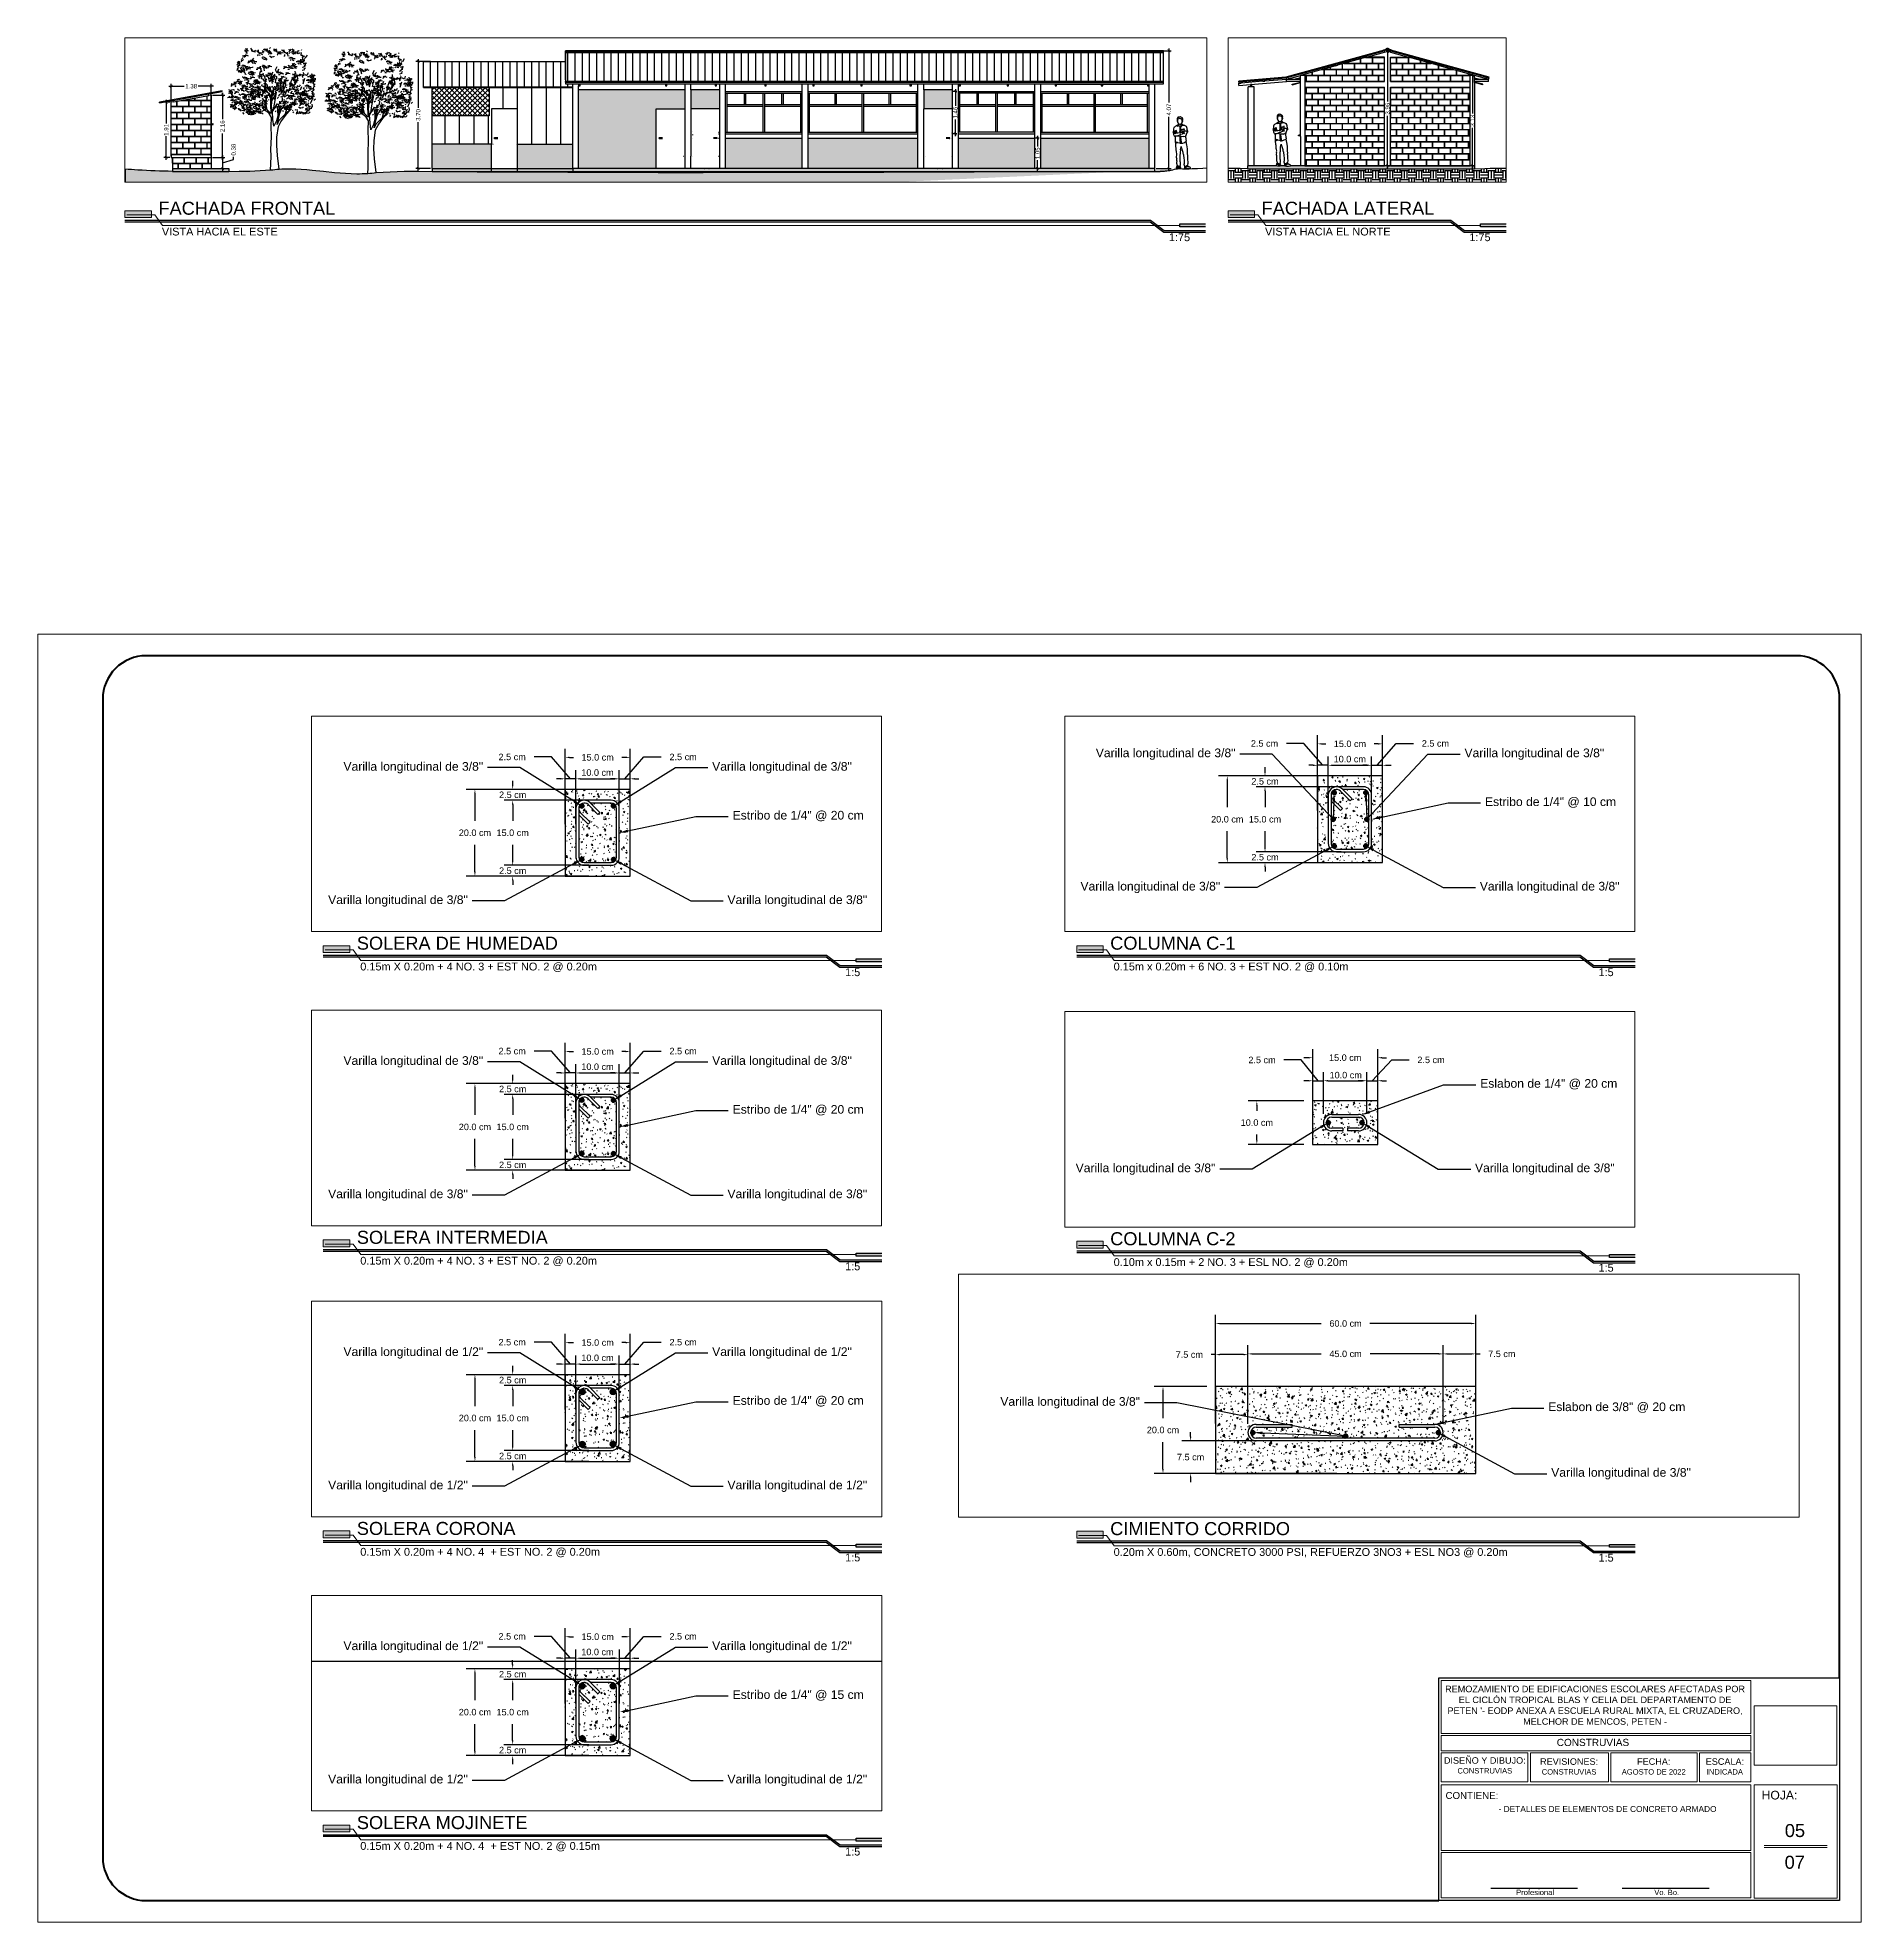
# Paper-space layout '5' of a CAD drawing. Header units: metres. Extents: x 0 to 841, y 0 to 869.
# The model-space entities are those that its viewports show. They can reach past a viewport. Long polylines and large blocks are cut down to what shows.
import ezdxf
from ezdxf import colors
from ezdxf.entities.mleader import LeaderData, LeaderLine
from ezdxf.math import Vec2, Vec3

# ---------------------------------------------------------------- set-up
doc = ezdxf.new("R2010")
doc.units = ezdxf.units.M
doc.header["$MEASUREMENT"] = 0
doc.linetypes.add('0', pattern=[0])
for name, color, linetype, lineweight in [('.2', 70, 'Continuous', 20), ('0.1', 1, 'Continuous', 9), ('0.2', 2, 'Continuous', 20), ('0.3', 3, 'Continuous', 30), ('1.2', 6, 'Continuous', 120)]:
    doc.layers.add(name, color=color, linetype=linetype, lineweight=lineweight)
doc.layers.add('No', color=7, linetype='Continuous', plot=False)
doc.layers.add('SectionCutEdges', color=1, linetype='Continuous')
doc.layers.add('Vistas', color=7, linetype='Continuous')
doc.styles.get("Standard").update_dxf_attribs({"font": 'arial.ttf'})
doc.styles.add('SWIS', font='swissi.ttf')
doc.dimstyles.new('1 a 5', dxfattribs={"dimtxt": 0.015, "dimasz": 0.01, "dimexe": 0.02, "dimexo": 0.02, "dimgap": 0.02, "dimtad": 0, "dimtih": 1, "dimtoh": 1, "dimdec": 1, "dimlfac": 100, "dimzin": 0, "dimdsep": 46, "dimtxsty": 'Standard', "dimcen": 0.01, "dimadec": 0, "dimazin": 0, "dimtfac": 1, "dimtdec": 1, "dimtofl": 0, "dimtmove": 0, "dimatfit": 3, "dimfxl": 1, "dimtolj": 1, "dimtzin": 0, "dimarcsym": 0})
doc.dimstyles.new('JPcotas75', dxfattribs={"dimtxt": 0.15, "dimasz": 0.1, "dimexe": 0.08, "dimexo": 0.05, "dimgap": 0.05, "dimtad": 0, "dimzin": 1, "dimdsep": 46, "dimtxsty": 'Standard', "dimblk": 'ARCHTICK', "dimcen": 2.5, "dimdle": 0.08, "dimclrd": 1, "dimclre": 1, "dimclrt": 2, "dimadec": 0, "dimazin": 0, "dimtfac": 1, "dimtmove": 1, "dimatfit": 2, "dimfxl": 1.25, "dimarcsym": 0})
picture_1 = doc.add_image_def('image1.png', size_in_pixel=(352, 254))

psp = doc.layouts.new('5')

# ---------------------------------------------------------------- texts
at = {"layer": '0.2', "attachment_point": 1}
for s, width, heights, insert, char_height in [('\\pxqc;- DETALLES DE ELEMENTOS DE CONCRETO ARMADO', 102.516, [15.56], (672.72, 53.62), 2.75), ('\\pxqc;05', 15.1564, [0], (802.81, 45.31), 6)]:
    psp.add_mtext_dynamic_manual_height_columns(s, width=width, gutter_width=13.8, heights=heights, dxfattribs=dict(at, insert=insert, char_height=char_height))

msp = doc.modelspace()

# ---------------------------------------------------------------- blocks, each defined once
blk = doc.blocks.new('*U152')
at = {"layer": '.2'}
h = blk.add_hatch(color=3, dxfattribs=at)
h.dxf.hatch_style = 1
h.paths.add_polyline_path([(0.406, 0.105), (0, 0.105), (0, 0.052), (0.406, 0.052)])
h.paths.add_polyline_path([(0.406, 0.052), (0, 0.052), (0, 0.027), (0.406, 0.027)])
h.paths.add_polyline_path([(0.406, 0.027), (0, 0.027), (0, 0), (0.406, 0)])
at = {"linetype": 'ByBlock', "ltscale": 0.5}
blk.add_hatch(color=3, dxfattribs=at).paths.add_polyline_path([(16.208, -0.098), (16.208, -0.143), (16.602, -0.143), (16.602, -0.098)])
at = {"layer": '.2'}
blk.add_lwpolyline([(0.406, 0), (0, 0), (0, 0.105), (0.406, 0.105)], close=True, dxfattribs=at)
blk.add_lwpolyline([(16.208, -0.12), (0.578, -0.12), (0.458, 0.04), (0.03, 0.04)], dxfattribs=at)
at = {"color": 1, "linetype": 'ByBlock', "ltscale": 0.5}
for p, q in [((0, -0.042), (15.756, -0.042)), ((0, -0.067), (15.75, -0.067)), ((15.75, -0.067), (15.96, -0.225)), ((15.75, -0.067), (15.96, -0.225)), ((15.756, -0.042), (15.966, -0.2)), ((15.756, -0.042), (15.966, -0.2)), ((15.96, -0.225), (16.602, -0.225)), ((15.96, -0.225), (16.602, -0.225)), ((15.966, -0.2), (16.602, -0.2)), ((15.966, -0.2), (16.602, -0.2))]:
    blk.add_line(p, q, dxfattribs=at)
at = {"color": 3, "linetype": 'ByBlock'}
for p, q in [((16.208, -0.143), (16.208, -0.098)), ((16.208, -0.098), (16.602, -0.098)), ((16.602, -0.143), (16.208, -0.143))]:
    blk.add_line(p, q, dxfattribs=at)
at = {"color": 2, "style": 'SWIS'}
for tag, p, height in [('TITULO', (0.515, 0.044), 0.2), ('AMBIENTE', (0.568, -0.275), 0.12), ('ESCALA', (16.039, -0.362), 0.12)]:
    blk.add_attdef(tag, p, '', height=height, dxfattribs=at)
blk = doc.blocks.new('*U153')
at = {"layer": '.2'}
h = blk.add_hatch(color=3, dxfattribs=at)
h.dxf.hatch_style = 1
h.paths.add_polyline_path([(0.406, 0.105), (0, 0.105), (0, 0.052), (0.406, 0.052)])
h.paths.add_polyline_path([(0.406, 0.052), (0, 0.052), (0, 0.027), (0.406, 0.027)])
h.paths.add_polyline_path([(0.406, 0.027), (0, 0.027), (0, 0), (0.406, 0)])
at = {"linetype": 'ByBlock', "ltscale": 0.5}
blk.add_hatch(color=3, dxfattribs=at).paths.add_polyline_path([(3.876, -0.098), (3.876, -0.143), (4.27, -0.143), (4.27, -0.098)])
at = {"layer": '.2'}
blk.add_lwpolyline([(0.406, 0), (0, 0), (0, 0.105), (0.406, 0.105)], close=True, dxfattribs=at)
blk.add_lwpolyline([(3.876, -0.12), (0.578, -0.12), (0.458, 0.04), (0.03, 0.04)], dxfattribs=at)
at = {"color": 1, "linetype": 'ByBlock', "ltscale": 0.5}
for p, q in [((0, -0.042), (3.423, -0.042)), ((0, -0.067), (3.418, -0.067)), ((3.418, -0.067), (3.628, -0.225)), ((3.418, -0.067), (3.628, -0.225)), ((3.423, -0.042), (3.633, -0.2)), ((3.423, -0.042), (3.633, -0.2)), ((3.628, -0.225), (4.27, -0.225)), ((3.628, -0.225), (4.27, -0.225)), ((3.633, -0.2), (4.27, -0.2)), ((3.633, -0.2), (4.27, -0.2))]:
    blk.add_line(p, q, dxfattribs=at)
at = {"color": 3, "linetype": 'ByBlock'}
for p, q in [((3.876, -0.143), (3.876, -0.098)), ((3.876, -0.098), (4.27, -0.098)), ((4.27, -0.143), (3.876, -0.143))]:
    blk.add_line(p, q, dxfattribs=at)
at = {"color": 2, "style": 'SWIS'}
for tag, p, height in [('TITULO', (0.515, 0.044), 0.2), ('AMBIENTE', (0.568, -0.275), 0.12), ('ESCALA', (3.707, -0.362), 0.12)]:
    blk.add_attdef(tag, p, '', height=height, dxfattribs=at)
blk = doc.blocks.new('*U195')
at = {"layer": '.2'}
h = blk.add_hatch(color=3, dxfattribs=at)
h.dxf.hatch_style = 1
h.paths.add_polyline_path([(0.406, 0.105), (0, 0.105), (0, 0.052), (0.406, 0.052)])
h.paths.add_polyline_path([(0.406, 0.052), (0, 0.052), (0, 0.027), (0.406, 0.027)])
h.paths.add_polyline_path([(0.406, 0.027), (0, 0.027), (0, 0), (0.406, 0)])
at = {"linetype": 'ByBlock', "ltscale": 0.5}
blk.add_hatch(color=3, dxfattribs=at).paths.add_polyline_path([(8.186, -0.098), (8.186, -0.143), (8.58, -0.143), (8.58, -0.098)])
at = {"layer": '.2'}
blk.add_lwpolyline([(0.406, 0), (0, 0), (0, 0.105), (0.406, 0.105)], close=True, dxfattribs=at)
blk.add_lwpolyline([(8.186, -0.12), (0.578, -0.12), (0.458, 0.04), (0.03, 0.04)], dxfattribs=at)
at = {"color": 1, "linetype": 'ByBlock', "ltscale": 0.5}
for p, q in [((0, -0.042), (7.733, -0.042)), ((0, -0.067), (7.728, -0.067)), ((7.728, -0.067), (7.938, -0.225)), ((7.728, -0.067), (7.938, -0.225)), ((7.733, -0.042), (7.943, -0.2)), ((7.733, -0.042), (7.943, -0.2)), ((7.938, -0.225), (8.58, -0.225)), ((7.938, -0.225), (8.58, -0.225)), ((7.943, -0.2), (8.58, -0.2)), ((7.943, -0.2), (8.58, -0.2))]:
    blk.add_line(p, q, dxfattribs=at)
at = {"color": 3, "linetype": 'ByBlock'}
for p, q in [((8.186, -0.143), (8.186, -0.098)), ((8.186, -0.098), (8.58, -0.098)), ((8.58, -0.143), (8.186, -0.143))]:
    blk.add_line(p, q, dxfattribs=at)
at = {"color": 2, "style": 'SWIS'}
for tag, p, height in [('TITULO', (0.515, 0.044), 0.2), ('AMBIENTE', (0.568, -0.275), 0.12), ('ESCALA', (8.017, -0.362), 0.12)]:
    blk.add_attdef(tag, p, '', height=height, dxfattribs=at)
blk = doc.blocks.new('FORMATOSANJUANERMITA')
blk.add_lwpolyline([(0, 0), (841, 0), (841, 594), (0, 594)], close=True)
at = {"layer": '0.1'}
for points in [[(647.2, 111.5), (789.98, 111.5), (789.98, 87.04), (647.2, 87.04)], [(647.2, 86.14), (789.98, 86.14), (789.98, 79.08), (647.2, 79.08)], [(647.2, 78.07), (687.27, 78.07), (687.27, 64.71), (647.2, 64.71)], [(688.37, 78.07), (724.37, 78.07), (724.37, 64.71), (688.37, 64.71)], [(725.47, 78.07), (765.34, 78.07), (765.34, 64.71), (725.47, 64.71)], [(766.44, 78.07), (789.98, 78.07), (789.98, 64.71), (766.44, 64.71)], [(647.2, 63.44), (790.09, 63.44), (790.09, 33.14), (647.2, 33.14)], [(791.59, 11.12), (829.9, 11.12), (829.9, 63.41), (791.59, 63.41)], [(647.2, 32.14), (790.06, 32.14), (790.06, 11.23), (647.2, 11.23)]]:
    blk.add_lwpolyline(points, close=True, dxfattribs=at)
at = {"layer": '0.2'}
for p, q in [((825.27, 35.44), (796.21, 35.44)), ((825.27, 34.44), (796.21, 34.44))]:
    blk.add_line(p, q, dxfattribs=at)
at = {"layer": '0.3'}
for p, q in [((670.08, 15.69), (710.08, 15.69)), ((730.77, 15.69), (770.77, 15.69))]:
    blk.add_line(p, q, dxfattribs=at)
blk.add_lwpolyline([(646.09, 112.75), (831, 112.75), (831, 10), (646.09, 10)], close=True, dxfattribs=at)
at = {"layer": '1.2'}
blk.add_lwpolyline([(831, 112.75), (831, 564, 0.414214), (811, 584), (50, 584, 0.414214), (30, 564), (30, 30, 0.414214), (50, 10), (646.09, 10)], format="xyb", dxfattribs=at)
at = {"layer": '0.2', "attachment_point": 1}
for s, width, heights, insert, char_height in [("\\pxqc;REMOZAMIENTO DE EDIFICACIONES ESCOLARES AFECTADAS POR EL CICLÓN TROPICAL BLAS Y CELIA DEL DEPARTAMENTO DE PETEN '- EODP ANEXA A ESCUELA RURAL MIXTA, EL CRUZADERO, MELCHOR DE MENCOS, PETEN -", 139.6692, [0], (648.37, 109.09), 3), ('\\pxqc;CONSTRUVIAS', 100.8173, [0], (666.83, 84.6), 3.313), ('\\pxqc;DISEÑO Y DIBUJO:\\P{\\H0.83333x;CONSTRUVIAS}', 40.1744, [16.03], (647.28, 76.12), 3), ('\\pxqc;REVISIONES:\\P{\\H0.83333x;CONSTRUVIAS}', 40.1744, [16.03], (686.15, 75.62), 3), ('\\pxqc;FECHA:\\P{\\H0.83333x;AGOSTO DE 2022}', 40.1744, [16.03], (725.19, 75.62), 3), ('\\pxqc;ESCALA:\\P{\\H0.83333x;INDICADA}', 23.8486, [16.03], (766.16, 75.62), 3), ('\\pxqc;CONTIENE:', 40.1744, [5.72], (641.34, 60.08), 3.2), ('\\pxqc;HOJA:', 15.1564, [0], (795.69, 60.64), 4), ('\\pxqc;07', 15.1564, [0], (802.72, 30.69), 6), ('\\pxqc;Profesional ', 15.1564, [0], (682.98, 15.05), 2.5), ('\\pxqc;Vo. Bo. ', 15.1564, [0], (743.67, 15.05), 2.5)]:
    blk.add_mtext_dynamic_manual_height_columns(s, width=width, gutter_width=13.8, heights=heights, dxfattribs=dict(at, insert=insert, char_height=char_height))
image = blk.add_image(picture_1, insert=(791.59, 72.41), size_in_units=(38.07, 27.47))
image.dxf.flags = 7
blk = doc.blocks.new('ar25-25')
at = {"linetype": '0'}
for p, q in [((37440.8, 6063.3), (37482.2, 6106.8)), ((36294.2, 6028.8), (36249.2, 6037.6)), ((36339.3, 6043.5), (36294.2, 6028.8)), ((36587.1, 5959.1), (36504.2, 6072)), ((37181.2, 6028.8), (37217.8, 6046.5)), ((37217.8, 6046.5), (37274.1, 6028.8)), ((37274.1, 6028.8), (37347.3, 6031.7)), ((37789.4, 5975.7), (37744.3, 6034.7)), ((38482.9, 6004), (38512.1, 6040.7)), ((38570.6, 6022.3), (38585.2, 6046.8)), ((36232.3, 5922.6), (36232.3, 5981.6)), ((36302.7, 5999.3), (36288.6, 6028.8)), ((36319.6, 5996.3), (36302.7, 5999.3)), ((36342.1, 5958), (36319.6, 5996.3)), ((36361.8, 5963.9), (36373.1, 5972.7)), ((36733.5, 5922.6), (36730.7, 5978.6)), ((36893.7, 5837.6), (36893.7, 5985.2)), ((37119.2, 6025.8), (37155.8, 6002.2)), ((37155.8, 6002.2), (37186.8, 5975.7)), ((37186.8, 5975.7), (37203.7, 5990.4)), ((37203.7, 5990.4), (37203.7, 6014)), ((37260, 6014), (37257.2, 5934.4)), ((37299.5, 5993.4), (37302.3, 5969.8)), ((37302.3, 5969.8), (37367, 5943.2)), ((37426.2, 5975.7), (37423.3, 5937.3)), ((37643, 6017), (37640.2, 5963.9)), ((37640.2, 5963.9), (37690.8, 5972.7)), ((37671.1, 6017), (37643, 6017)), ((37688, 5972.7), (37671.1, 6017)), ((37690.8, 5972.7), (37699.3, 6017)), ((37735.9, 5893.1), (37690.8, 5972.7)), ((37786.6, 5955), (37761.2, 5981.6)), ((37786.6, 5955), (37820.4, 5972.7)), ((38051.3, 5975.7), (38028.7, 5946.2)), ((38085.1, 5949.1), (38051.3, 5975.7)), ((38166.7, 5966.8), (38158.3, 5996.3)), ((38402.2, 5967.8), (38385.7, 6002.6)), ((38444.9, 5955), (38444.9, 6007)), ((38477.1, 5945.8), (38482.9, 6004)), ((38579.3, 5979.5), (38570.6, 6022.3)), ((38649.5, 5970.3), (38579.3, 5979.5)), ((38629, 5899.9), (38649.5, 5970.3)), ((38880.3, 5942.7), (38903.7, 5973.3)), ((39015.6, 5976.5), (39040.5, 6011.2)), ((36316.7, 5869.5), (36232.3, 5922.6)), ((36288.6, 5913.7), (36237.9, 5937.3)), ((36313.9, 5937.3), (36288.6, 5913.7)), ((36370.2, 5904.9), (36361.8, 5963.9)), ((36527.9, 5949.1), (36589.9, 5943.2)), ((36584.2, 5904.9), (36598.3, 5925.5)), ((36589.9, 5943.2), (36592.7, 5928.5)), ((36598.3, 5925.5), (36637.7, 5922.6)), ((36637.7, 5922.6), (36671.5, 5890.1)), ((36671.5, 5890.1), (36711, 5922.6)), ((36719.4, 5875.4), (36733.5, 5922.6)), ((36806.7, 5958), (36806.7, 5931.4)), ((36806.7, 5931.4), (36843.3, 5931.4)), ((36843.3, 5931.4), (36899.6, 5866.5)), ((37119.2, 5901.9), (37088.3, 5958)), ((37122.1, 5901.9), (37147.4, 5913.7)), ((37147.4, 5913.7), (37175.6, 5899)), ((37257.2, 5934.4), (37369.8, 5925.5)), ((37423.3, 5937.3), (37386.7, 5901.9)), ((37434.6, 5842.9), (37398, 5943.2)), ((37462.8, 5890.1), (37510.6, 5913.7)), ((37789.4, 5881.3), (37786.6, 5955)), ((37952.7, 5907.8), (37935.8, 5866.5)), ((37989.3, 5854.7), (37952.7, 5907.8)), ((38147, 5949.1), (38085.1, 5949.1)), ((38147, 5907.8), (38113.2, 5913.7)), ((38152.6, 5907.8), (38147, 5949.1)), ((38197.7, 5893.1), (38147, 5907.8)), ((38149.8, 5949.1), (38166.7, 5966.8)), ((38404, 5896.8), (38444.9, 5955)), ((38585.2, 5945.8), (38579.3, 5902.9)), ((38582.2, 5902.9), (38611.5, 5918.2)), ((38605.6, 5939.7), (38585.2, 5945.8)), ((38611.5, 5918.2), (38605.6, 5939.7)), ((38605.6, 5918.2), (38629, 5899.9)), ((38611.5, 5884.6), (38649.5, 5915.2)), ((38780.9, 5869.3), (38798.5, 5912.1)), ((38798.5, 5912.1), (38833.5, 5896.8)), ((38833.5, 5896.8), (38859.8, 5948.9)), ((38859.8, 5948.9), (38880.3, 5942.7)), ((36254.8, 5840), (36336.5, 5845.9)), ((36691.2, 5904.9), (36719.4, 5875.4)), ((36970, 5825.2), (36967.2, 5869.5)), ((37060.1, 5834.1), (37040.4, 5857.7)), ((37119.2, 5848.8), (37119.2, 5901.9)), ((37144.6, 5842.9), (37119.2, 5848.8)), ((37361.4, 5851.8), (37361.4, 5890.1)), ((37414.9, 5822.3), (37361.4, 5851.8)), ((37445.9, 5899), (37412.1, 5899)), ((37412.1, 5899), (37460, 5845.9)), ((37485.3, 5878.3), (37445.9, 5899)), ((37460, 5845.9), (37462.8, 5890.1)), ((37499.4, 5857.7), (37485.3, 5878.3)), ((37490.9, 5798.7), (37499.4, 5857.7)), ((37859.8, 5863.6), (37851.3, 5904.9)), ((37854.2, 5810.5), (37859.8, 5863.6)), ((37876.7, 5857.7), (37871.1, 5884.2)), ((37904.8, 5848.8), (37876.7, 5857.7)), ((37933, 5863.6), (37904.8, 5848.8)), ((37904.8, 5848.8), (37910.5, 5813.4)), ((37935.8, 5866.5), (37947.1, 5851.8)), ((38011.8, 5884.2), (37975.2, 5837)), ((38104.8, 5863.6), (38076.6, 5890.1)), ((38096.3, 5825.2), (38104.8, 5863.6)), ((38192.1, 5848.8), (38197.7, 5893.1)), ((38228.7, 5842.9), (38228.7, 5872.4)), ((38313.1, 5866.5), (38313.1, 5825.2)), ((38435.4, 5802.8), (38394, 5846.3)), ((38491.7, 5881.5), (38582.2, 5902.9)), ((38579.3, 5902.9), (38579.3, 5875.4)), ((38585.2, 5906), (38611.5, 5884.6)), ((38623.2, 5832.5), (38646.5, 5850.9)), ((38675.8, 5841.7), (38643.6, 5850.9)), ((38646.5, 5850.9), (38652.4, 5899.9)), ((38731.3, 5841.7), (38734.2, 5899.9)), ((38816, 5832.5), (38813.1, 5878.5)), ((38848.1, 5811.1), (38883.2, 5844.8)), ((38883.2, 5844.8), (38930, 5826.4)), ((38930, 5826.4), (38956.3, 5860.1)), ((39003, 5863.1), (38988.4, 5722.3)), ((36930.6, 5819.3), (36899.6, 5837)), ((36947.5, 5769.2), (36930.6, 5819.3)), ((37015.1, 5807.5), (36970, 5825.2)), ((37060.1, 5804.6), (37060.1, 5834.1)), ((37406.5, 5763.3), (37414.9, 5825.2)), ((37414.9, 5825.2), (37434.6, 5842.9)), ((37476.8, 5828.2), (37555.7, 5831.1)), ((37521.9, 5757.4), (37476.8, 5828.2)), ((37555.7, 5831.1), (37490.9, 5798.7)), ((37851.3, 5751.5), (37845.7, 5786.9)), ((37876.7, 5772.1), (37854.2, 5810.5)), ((37910.5, 5813.4), (37961.2, 5789.8)), ((37975.2, 5837), (37986.5, 5789.8)), ((37986.5, 5789.8), (37978.1, 5760.3)), ((38225.8, 5842.9), (38200.5, 5813.4)), ((38268.1, 5804.6), (38228.7, 5842.9)), ((38313.1, 5825.2), (38268.1, 5775.1)), ((38346.9, 5801.6), (38316, 5813.4)), ((38341.3, 5719), (38346.9, 5801.6)), ((38614.4, 5795.8), (38561.8, 5817.2)), ((38614.4, 5795.8), (38623.2, 5832.5)), ((38629, 5762.1), (38614.4, 5795.8)), ((38702, 5811.1), (38672.8, 5841.7)), ((38675.8, 5792.7), (38675.8, 5841.7)), ((38705, 5774.4), (38702, 5811.1)), ((38705, 5814.2), (38731.3, 5841.7)), ((38789.7, 5795.8), (38816, 5832.5)), ((38818.9, 5832.5), (38848.1, 5811.1)), ((36195.7, 5636.4), (36190, 5722)), ((36268.9, 5686.6), (36263.2, 5757.4)), ((36868.6, 5754.4), (36857.4, 5778)), ((36857.4, 5701.3), (36868.6, 5754.4)), ((36950.3, 5722), (36927.8, 5704.3)), ((36978.5, 5698.4), (36950.3, 5722)), ((37060.1, 5742.6), (37034.8, 5781)), ((37079.8, 5766.2), (37060.1, 5742.6)), ((37814.7, 5722), (37851.3, 5751.5)), ((38192.1, 5713.1), (38189.2, 5754.4)), ((38988.4, 5722.3), (39055.6, 5725.4)), ((39055.6, 5725.4), (39093.6, 5697.8)), ((39222.8, 5585.8), (39314, 5733.4)), ((36139.4, 5642.3), (36108.4, 5704.3)), ((36159.1, 5674.8), (36212.6, 5677.7)), ((36212.6, 5677.7), (36252, 5654.1)), ((36252, 5654.1), (36268.9, 5686.6)), ((36263.2, 5719), (36313.9, 5719)), ((36313.9, 5719), (36373.1, 5689.5)), ((36868.6, 5671.8), (36857.4, 5701.3)), ((37475.3, 5657.3), (37441.1, 5661.8)), ((37646.1, 5679.7), (37646.1, 5635)), ((38172.3, 5698.4), (38192.1, 5713.1)), ((38172.3, 5660), (38172.3, 5698.4)), ((38192.1, 5713.1), (38214.6, 5707.2)), ((38380.7, 5663), (38341.3, 5719)), ((38394.8, 5689.5), (38380.7, 5663)), ((39076.1, 5658.1), (39043.9, 5621.3)), ((39081.9, 5700.9), (39076.1, 5658.1)), ((39093.6, 5697.8), (39125.7, 5664.2)), ((39128.6, 5661.1), (39114, 5612.1)), ((39125.7, 5664.2), (39172.5, 5685.6)), ((36176, 5609.9), (36195.7, 5636.4)), ((37142.9, 5534.1), (37057.5, 5605.7)), ((37224.1, 5596.8), (37096, 5650.4)), ((37313.8, 5484.9), (37224.1, 5596.8)), ((37646.1, 5635), (37462.5, 5621.6)), ((37552.2, 5599.2), (37475.3, 5657.3)), ((38505.3, 5601.1), (38449, 5615.9)), ((38516.6, 5610), (38496.8, 5571.6)), ((38581.3, 5583.4), (38516.6, 5610)), ((39043.9, 5621.3), (39061.4, 5578.5)), ((36085.9, 5586.3), (36102.7, 5592.2)), ((36105.6, 5542.1), (36085.9, 5586.3)), ((36566, 5433.3), (36657.9, 5577.7)), ((37236.9, 5498.3), (37142.9, 5534.1)), ((37279.6, 5578.9), (37236.9, 5498.3)), ((38496.8, 5571.6), (38395.5, 5574.6)), ((38536.3, 5559.8), (38496.8, 5571.6)), ((38558.8, 5589.3), (38536.3, 5559.8)), ((38626.4, 5539.2), (38581.3, 5583.4)), ((38626.4, 5536.2), (38609.5, 5518.5)), ((38705.2, 5542.1), (38626.4, 5536.2)), ((38985.5, 5492.8), (38985.5, 5535.6)), ((39079, 5486.6), (39079, 5554)), ((39157.9, 5590.7), (39184.2, 5560.1)), ((36032.4, 5471.3), (36119.6, 5471.3)), ((36080.2, 5438.8), (36054.9, 5506.7)), ((36119.6, 5471.3), (36139.4, 5503.7)), ((36596.7, 5476.1), (36499.6, 5460.1)), ((36632.4, 5428), (36596.7, 5476.1)), ((38513.7, 5453.6), (38474.3, 5503.8)), ((38609.5, 5518.5), (38556, 5530.3)), ((38658.9, 5450.6), (38565, 5477.4)), ((38941.6, 5446.8), (38985.5, 5492.8)), ((38985.5, 5492.8), (39049.8, 5505)), ((39119.9, 5459.1), (39079, 5486.6)), ((39137.4, 5492.8), (39117, 5459.1)), ((39160.8, 5456), (39125.7, 5511.1)), ((39172.5, 5520.3), (39137.4, 5492.8)), ((35922.5, 5353.3), (35869, 5418.2)), ((35956.3, 5388.7), (35894.4, 5415.2)), ((36060.5, 5397.5), (36015.5, 5427)), ((36415.3, 5409.8), (36378.7, 5445.2)), ((36443.5, 5418.6), (36415.3, 5409.8)), ((36499.8, 5403.9), (36485.7, 5459.9)), ((36600.3, 5423), (36498.9, 5426)), ((36608.7, 5452.5), (36552.4, 5467.3)), ((36591.5, 5347.7), (36566, 5433.3)), ((36620, 5461.4), (36600.3, 5423)), ((36639.7, 5411.2), (36600.3, 5423)), ((36684.7, 5434.8), (36620, 5461.4)), ((36662.2, 5440.7), (36639.7, 5411.2)), ((36729.8, 5390.6), (36684.7, 5434.8)), ((38871.2, 5421.2), (38814.9, 5436)), ((38882.4, 5430.1), (38862.7, 5391.7)), ((38947.2, 5403.5), (38882.4, 5430.1)), ((38924.7, 5409.4), (38902.1, 5379.9)), ((38962.1, 5437.7), (38944.6, 5385.6)), ((39008.8, 5428.5), (38962.1, 5437.7)), ((39020.5, 5422.4), (39029.3, 5468.3)), ((39061.4, 5404), (39020.5, 5422.4)), ((39081.9, 5419.3), (39061.4, 5404)), ((39087.7, 5416.2), (39079, 5388.7)), ((39108.2, 5428.5), (39081.9, 5419.3)), ((39117, 5410.1), (39087.7, 5416.2)), ((39105.3, 5370.3), (39117, 5410.1)), ((39117, 5459.1), (39108.2, 5428.5)), ((39114, 5410.1), (39160.8, 5459.1)), ((39160.8, 5459.1), (39190, 5465.2)), ((35835.2, 5368), (35869, 5335.6)), ((35922.5, 5326.7), (35922.5, 5353.3)), ((35959.1, 5347.4), (35956.3, 5388.7)), ((35987.3, 5309), (35959.1, 5347.4)), ((36361.8, 5344.9), (36409.7, 5356.7)), ((36440.6, 5383.2), (36378.7, 5395)), ((36409.7, 5356.7), (36420.9, 5380.3)), ((36499.8, 5403.9), (36440.6, 5383.2)), ((36584.2, 5380.3), (36499.8, 5403.9)), ((36617.2, 5305), (36577.7, 5355.2)), ((36712.9, 5369.9), (36659.4, 5381.7)), ((36729.8, 5387.6), (36712.9, 5369.9)), ((36808.6, 5393.5), (36729.8, 5387.6)), ((38862.7, 5391.7), (38761.4, 5394.7)), ((38902.1, 5379.9), (38862.7, 5391.7)), ((38975.4, 5338.6), (38921.9, 5350.4)), ((38992.2, 5359.3), (38947.2, 5403.5)), ((38992.2, 5356.3), (38975.4, 5338.6)), ((39071.1, 5362.2), (38992.2, 5356.3)), ((39055.6, 5404), (39105.3, 5370.3)), ((35869, 5335.6), (35922.5, 5326.7)), ((35942.2, 5291.3), (35916.9, 5317.9)), ((35936.6, 5253), (35942.2, 5291.3)), ((35942.2, 5288.4), (35987.3, 5309)), ((36762.3, 5301.9), (36668.4, 5328.8)), ((38588.2, 5284.6), (38551.6, 5320)), ((38616.3, 5293.5), (38588.2, 5284.6)), ((38672.6, 5278.7), (38658.6, 5334.8)), ((38879.6, 5273.7), (38840.2, 5323.9)), ((39024.8, 5270.6), (38930.8, 5297.5)), ((39102.3, 5306), (39131.6, 5306)), ((39131.6, 5306), (39175.4, 5321.3)), ((39204.6, 5342.8), (39172.5, 5318.3)), ((39175.4, 5321.3), (39192.9, 5290.7)), ((39192.9, 5290.7), (39216.3, 5312.2)), ((39216.3, 5312.2), (39204.6, 5342.8)), ((39207.5, 5247.9), (39213.4, 5312.2)), ((39213.4, 5312.2), (39266, 5342.8)), ((35891.6, 5191), (35818.4, 5267.7)), ((35860.6, 5220.5), (35894.4, 5232.3)), ((35894.4, 5232.3), (35984.5, 5229.4)), ((36160.7, 5210), (36104.4, 5224.8)), ((37224.1, 5182.2), (37096, 5235.9)), ((37154.4, 5148), (37199.2, 5234)), ((37470.5, 5169.2), (37456.4, 5225.3)), ((38534.7, 5219.7), (38582.5, 5231.5)), ((38613.5, 5258.1), (38551.6, 5269.9)), ((38609.8, 5210), (38553.5, 5224.8)), ((38557.1, 5226), (38557.1, 5181.3)), ((38582.5, 5231.5), (38593.8, 5255.1)), ((38672.6, 5278.7), (38613.5, 5258.1)), ((38757.1, 5255.1), (38672.6, 5278.7)), ((39178.3, 5223.4), (39225.1, 5260.1)), ((39178.3, 5198.9), (39178.3, 5223.4)), ((35849.3, 5149.7), (35891.6, 5191)), ((36152.3, 5180.5), (36050.9, 5183.5)), ((36172, 5218.9), (36152.3, 5180.5)), ((36191.7, 5168.7), (36152.3, 5180.5)), ((36236.7, 5192.3), (36172, 5218.9)), ((36214.2, 5198.2), (36191.7, 5168.7)), ((36281.8, 5148.1), (36236.7, 5192.3)), ((36982.7, 5085.4), (36982.7, 5179.3)), ((37142.9, 5119.5), (37057.5, 5191.1)), ((37313.8, 5070.3), (37224.1, 5182.2)), ((37279.6, 5164.3), (37236.9, 5083.7)), ((37386, 5175.1), (37349.4, 5210.5)), ((37411.3, 5148.6), (37349.4, 5160.4)), ((37414.2, 5184), (37386, 5175.1)), ((37470.5, 5169.2), (37411.3, 5148.6)), ((37554.9, 5145.6), (37470.5, 5169.2)), ((37736.9, 5007.2), (37819, 5163.6)), ((38184.9, 5128.2), (38148.3, 5163.6)), ((38269.4, 5122.3), (38255.3, 5178.3)), ((38386.3, 5203.6), (38352.1, 5208.1)), ((38557.1, 5181.3), (38373.4, 5167.9)), ((38463.1, 5145.5), (38386.3, 5203.6)), ((38601.4, 5180.5), (38500, 5183.5)), ((38621.1, 5218.9), (38601.4, 5180.5)), ((38640.8, 5168.7), (38601.4, 5180.5)), ((38685.9, 5192.3), (38621.1, 5218.9)), ((38663.3, 5198.2), (38640.8, 5168.7)), ((38730.9, 5148.1), (38685.9, 5192.3)), ((39093.6, 5134.6), (39108.2, 5165.2)), ((39108.2, 5165.2), (39146.2, 5156)), ((39146.2, 5156), (39184.2, 5198.9)), ((39184.2, 5198.9), (39219.2, 5202)), ((35908.5, 5123.2), (35849.3, 5149.7)), ((35902.8, 5155.6), (35908.5, 5123.2)), ((36141.4, 5064.8), (36013.3, 5118.5)), ((36169.1, 5062.5), (36129.7, 5112.7)), ((36264.9, 5127.4), (36211.4, 5139.2)), ((36281.8, 5145.1), (36264.9, 5127.4)), ((36360.6, 5151), (36281.8, 5145.1)), ((36422.5, 5133.2), (36388.3, 5137.7)), ((36410.2, 5051.9), (36396.1, 5107.9)), ((36593.3, 5110.9), (36409.7, 5097.5)), ((36499.3, 5075.1), (36422.5, 5133.2)), ((36593.3, 5155.6), (36593.3, 5110.9)), ((36896.5, 5066.1), (36828.1, 5101.9)), ((36960.5, 5061.6), (36900.7, 5124.2)), ((36952, 5106.3), (36926.4, 5097.4)), ((37236.9, 5083.7), (37142.9, 5119.5)), ((37191.8, 4952.4), (37154.4, 5148)), ((37332.5, 5110.2), (37380.4, 5122)), ((37380.4, 5122), (37391.6, 5145.6)), ((38210.3, 5101.6), (38148.3, 5113.4)), ((38179.3, 5075.1), (38190.6, 5098.7)), ((38213.1, 5137), (38184.9, 5128.2)), ((38269.4, 5122.3), (38210.3, 5101.6)), ((38353.9, 5098.7), (38269.4, 5122.3)), ((38464.5, 5073.9), (38396.2, 5109.7)), ((38494.4, 5105.2), (38464.5, 5073.9)), ((38528.6, 5069.4), (38468.8, 5132.1)), ((38520, 5114.2), (38494.4, 5105.2)), ((38618.3, 5062.5), (38578.9, 5112.7)), ((38714, 5127.4), (38660.5, 5139.2)), ((38730.9, 5145.1), (38714, 5127.4)), ((38809.7, 5151), (38730.9, 5145.1)), ((39081.9, 5091.8), (39093.6, 5134.6)), ((39148.2, 5064.8), (39231.1, 5099.5)), ((35891.6, 5049.4), (35826.8, 5064.2)), ((36060.2, 5002.2), (35974.8, 5073.8)), ((36231.1, 4953), (36141.4, 5064.8)), ((36196.9, 5046.9), (36154.2, 4966.4)), ((36314.3, 5059.4), (36220.4, 5086.3)), ((36325.7, 5057.8), (36289.1, 5093.2)), ((36351, 5031.2), (36289.1, 5043)), ((36353.9, 5066.6), (36325.7, 5057.8)), ((36410.2, 5051.9), (36351, 5031.2)), ((36494.6, 5028.3), (36410.2, 5051.9)), ((36926.4, 5097.4), (36896.5, 5066.1)), ((37033.1, 5052.7), (36960.5, 5061.6)), ((37057.4, 4889.8), (36982.7, 5085.4)), ((37841.4, 4952.4), (37916.1, 5038.5)), ((38131.4, 5063.3), (38179.3, 5075.1)), ((38601.2, 5060.5), (38528.6, 5069.4)), ((38763.5, 5059.4), (38669.5, 5086.3)), ((35874.7, 4993.4), (35818.4, 5011.1)), ((35857.8, 4952.1), (35832.4, 4978.6)), ((36154.2, 4966.4), (36060.2, 5002.2)), ((36272.2, 4992.9), (36320.1, 5004.7)), ((36320.1, 5004.7), (36331.3, 5028.3)), ((36853.8, 5012.4), (36772.6, 5012.4)), ((36967.8, 4889.8), (37049.9, 4983.7)), ((37796.6, 4874.2), (37736.9, 5007.2)), ((38421.8, 5020.2), (38340.7, 5020.2)), ((39057, 4977.9), (39189.7, 5012.7)), ((35885.9, 4904.9), (35931, 4925.5)), ((35888.7, 4960.9), (35922.5, 4940.3)), ((35922.5, 4940.3), (35928.2, 4972.7)), ((35928.2, 4972.7), (35976, 4966.8)), ((35931, 4925.5), (35950.7, 4896)), ((36023.9, 4910.8), (35978.9, 4922.6)), ((35978.9, 4922.6), (35987.3, 4901.9)), ((36077.4, 4955), (36021.1, 4952.1)), ((36122.5, 4925.5), (36077.4, 4955)), ((36119.6, 4922.6), (36102.7, 4899)), ((36181.6, 4919.6), (36122.5, 4925.5)), ((36212.6, 4881.3), (36181.6, 4919.6)), ((36541.5, 4904.9), (36485.2, 4919.7)), ((36552.8, 4913.8), (36533.1, 4875.4)), ((36617.5, 4887.2), (36552.8, 4913.8)), ((37916.1, 4850.7), (37841.4, 4952.4)), ((38712.8, 4828.9), (38707.7, 4941.2)), ((35953.5, 4878.3), (35885.9, 4904.9)), ((35987.3, 4901.9), (35953.5, 4896)), ((35953.5, 4896), (35953.5, 4878.3)), ((35987.3, 4901.9), (36004.2, 4878.3)), ((36004.2, 4878.3), (36054.9, 4869.5)), ((36054.9, 4869.5), (36023.9, 4910.8)), ((36102.7, 4899), (36063.3, 4910.8)), ((36212.6, 4878.3), (36164.7, 4851.8)), ((36215.4, 4831.1), (36212.6, 4878.3)), ((36537.1, 4838), (36409, 4891.7)), ((36533.1, 4875.4), (36431.7, 4878.4)), ((36572.5, 4863.6), (36533.1, 4875.4)), ((36595, 4893.1), (36572.5, 4863.6)), ((36662.6, 4843), (36617.5, 4887.2)), ((36952.8, 4764.7), (36967.8, 4889.8)), ((37102.2, 4788.1), (37139.5, 4850.7)), ((37490.7, 4787.8), (37430.9, 4850.5)), ((37521.8, 4744.9), (37613.7, 4889.4)), ((37796.4, 4882.9), (37762.2, 4887.4)), ((37967.2, 4860.6), (37783.6, 4847.1)), ((37873.2, 4824.8), (37796.4, 4882.9)), ((37967.2, 4905.3), (37967.2, 4860.6)), ((38073.1, 4795.6), (38013.3, 4858.3)), ((38282, 4830.9), (38245.4, 4866.3)), ((38366.5, 4825), (38352.4, 4881.1)), ((39059.9, 4705.8), (39151.8, 4850.2)), ((39115.1, 4873.8), (39123.3, 4882.4)), ((39338.8, 4795.6), (39363.7, 4865.1)), ((36266.1, 4769.2), (36226.6, 4810.5)), ((36456, 4775.3), (36370.6, 4846.9)), ((36550, 4757.4), (36510.5, 4807.6)), ((36626.8, 4726.1), (36537.1, 4838)), ((36592.6, 4820.1), (36549.9, 4739.6)), ((36645.7, 4822.3), (36592.2, 4834.1)), ((36662.6, 4840), (36645.7, 4822.3)), ((36741.4, 4845.9), (36662.6, 4840)), ((36917, 4658.9), (37008.9, 4803.3)), ((37184.3, 4678.6), (37102.2, 4788.1)), ((37426.6, 4792.3), (37358.3, 4828.1)), ((37456.5, 4823.6), (37426.6, 4792.3)), ((37552.4, 4787.7), (37455.4, 4771.7)), ((37482.1, 4832.6), (37456.5, 4823.6)), ((37563.3, 4778.9), (37490.7, 4787.8)), ((37588.1, 4739.6), (37552.4, 4787.7)), ((37639.8, 4678.6), (37714.5, 4788.1)), ((38009, 4800.1), (37940.7, 4835.9)), ((38038.9, 4831.4), (38009, 4800.1)), ((38064.5, 4840.4), (38038.9, 4831.4)), ((38145.7, 4786.7), (38073.1, 4795.6)), ((38307.4, 4804.4), (38245.4, 4816.2)), ((38276.4, 4777.8), (38287.6, 4801.4)), ((38310.2, 4839.8), (38282, 4830.9)), ((38366.5, 4825), (38307.4, 4804.4)), ((38451, 4801.4), (38366.5, 4825)), ((38610.7, 4743.3), (38585.1, 4807.5)), ((38753.6, 4834.2), (38610.7, 4743.3)), ((38682.1, 4775.4), (38712.8, 4828.9)), ((38952.7, 4695.1), (38983.4, 4807.5)), ((39534.8, 4796.8), (39499, 4759.3)), ((39585.8, 4689.8), (39534.8, 4796.8)), ((36285.8, 4786.9), (36266.1, 4769.2)), ((36549.9, 4739.6), (36456, 4775.3)), ((36695.1, 4754.4), (36601.2, 4781.2)), ((37064.8, 4702.1), (37042.4, 4780.3)), ((37266.2, 4734.3), (37232.1, 4738.8)), ((37343.1, 4676.1), (37266.2, 4734.3)), ((37383.9, 4738.6), (37302.8, 4738.6)), ((37437.1, 4756.7), (37437.1, 4711.9)), ((37547.3, 4659.4), (37521.8, 4744.9)), ((37557.7, 4537.8), (37647.3, 4749)), ((37669.7, 4725.6), (37781.7, 4670.8)), ((37966.3, 4746.4), (37885.2, 4746.4)), ((38228.5, 4766), (38276.4, 4777.8)), ((38707.7, 4716.5), (38641.3, 4754)), ((38702.6, 4711.2), (38682.1, 4775.4)), ((38784.2, 4705.8), (38774, 4775.4)), ((38814.9, 4759.3), (38799.6, 4657.7)), ((38871, 4700.5), (38814.9, 4759.3)), ((38922.1, 4764.7), (38860.8, 4684.4)), ((38968, 4764.7), (38922.1, 4764.7)), ((39090.6, 4748.6), (38993.6, 4732.6)), ((39126.3, 4700.5), (39090.6, 4748.6)), ((39202.9, 4754), (39151.8, 4743.3)), ((39264.2, 4721.9), (39202.9, 4754)), ((39335.6, 4764.7), (39264.2, 4721.9)), ((39448, 4743.3), (39417.3, 4657.7)), ((39565.2, 4703.4), (39565.2, 4753.5)), ((39565.2, 4753.5), (39596.2, 4706.3)), ((39647.1, 4743.3), (39606.2, 4700.5)), ((39687.9, 4695.1), (39647.1, 4743.3)), ((36534.8, 4627.5), (36498.2, 4662.9)), ((36619.2, 4621.6), (36605.2, 4677.7)), ((36947.6, 4701.7), (36850.6, 4685.6)), ((36983.3, 4653.5), (36947.6, 4701.7)), ((37042.4, 4553.5), (37020, 4717.7)), ((37035, 4608.2), (37064.8, 4702.1)), ((37251.5, 4467.4), (37184.3, 4678.6)), ((37378.5, 4631.7), (37251.5, 4678.6)), ((37437.1, 4711.9), (37253.4, 4698.5)), ((37549.2, 4640.8), (37549.2, 4691)), ((37549.2, 4691), (37580.1, 4643.8)), ((37714.5, 4545.7), (37639.8, 4678.6)), ((37781.7, 4670.8), (37781.7, 4537.8)), ((38058, 4643.2), (38021.4, 4678.6)), ((38142.5, 4637.3), (38128.4, 4693.3)), ((38666.8, 4684.4), (38707.7, 4716.5)), ((38692.3, 4636.3), (38666.8, 4684.4)), ((38794.5, 4647), (38697.5, 4705.8)), ((38697.5, 4705.8), (38697.5, 4630.9)), ((38702.6, 4647), (38784.2, 4705.8)), ((39085.5, 4620.3), (39059.9, 4705.8)), ((39511.7, 4679.8), (39463.8, 4712.2)), ((39517.3, 4656.2), (39511.7, 4679.8)), ((39514.5, 4682.8), (39565.2, 4703.4)), ((39517.3, 4659.2), (39553.9, 4665.1)), ((39568, 4706.3), (39556.8, 4662.1)), ((39604.6, 4709.3), (39568, 4706.3)), ((39596.2, 4706.3), (39613.1, 4724)), ((39660.9, 4718.1), (39604.6, 4709.3)), ((36108.4, 4633.5), (36080.2, 4633.5)), ((36181.6, 4604), (36108.4, 4633.5)), ((36235.4, 4615.5), (36179.1, 4630.3)), ((36198.5, 4630.5), (36181.6, 4604)), ((36246.6, 4624.4), (36226.9, 4586)), ((36311.4, 4597.8), (36246.6, 4624.4)), ((36288.9, 4603.7), (36266.3, 4574.2)), ((36560.1, 4601), (36498.2, 4612.8)), ((36562.9, 4636.4), (36534.8, 4627.5)), ((36619.2, 4621.6), (36560.1, 4601)), ((36703.7, 4598), (36619.2, 4621.6)), ((36942.5, 4573.3), (36917, 4658.9)), ((37438.2, 4436.1), (37378.5, 4631.7)), ((37495.7, 4617.2), (37447.8, 4649.7)), ((37501.3, 4593.6), (37495.7, 4617.2)), ((37498.5, 4620.2), (37549.2, 4640.8)), ((37501.3, 4596.6), (37537.9, 4602.5)), ((37552, 4643.8), (37540.7, 4599.5)), ((37588.6, 4646.7), (37552, 4643.8)), ((37580.1, 4643.8), (37597, 4661.5)), ((37644.9, 4655.6), (37588.6, 4646.7)), ((38083.4, 4616.6), (38021.4, 4628.4)), ((38052.4, 4590.1), (38063.6, 4613.7)), ((38086.2, 4652), (38058, 4643.2)), ((38142.5, 4637.3), (38083.4, 4616.6)), ((38227, 4613.7), (38142.5, 4637.3)), ((38207.3, 4420.5), (38289.4, 4616.1)), ((38498.5, 4420.5), (38580.6, 4623.9)), ((38593.3, 4585.9), (38545.4, 4618.4)), ((38596.1, 4588.9), (38646.8, 4609.5)), ((38649.6, 4612.5), (38638.3, 4568.2)), ((38646.8, 4609.5), (38646.8, 4659.7)), ((38646.8, 4659.7), (38677.8, 4612.5)), ((38686.2, 4615.4), (38649.6, 4612.5)), ((38677.8, 4612.5), (38694.7, 4630.2)), ((38742.5, 4624.3), (38686.2, 4615.4)), ((38799.6, 4657.7), (38820, 4572.1)), ((39417.3, 4657.7), (39315.2, 4652.3)), ((39494.8, 4623.8), (39449.8, 4626.7)), ((39517.3, 4638.5), (39494.8, 4620.8)), ((39520.2, 4597.2), (39494.8, 4623.8)), ((39517.3, 4638.5), (39517.3, 4656.2)), ((39537, 4617.9), (39517.3, 4638.5)), ((39534.2, 4614.9), (39520.2, 4600.2)), ((39562.4, 4641.5), (39534.2, 4614.9)), ((39556.8, 4662.1), (39562.4, 4641.5)), ((39641.2, 4638.5), (39568, 4638.5)), ((35866.2, 4494.9), (35916.9, 4539.1)), ((35916.9, 4539.1), (35950.7, 4503.7)), ((36226.9, 4586), (36125.6, 4589)), ((36266.3, 4574.2), (36226.9, 4586)), ((36339.6, 4532.9), (36286.1, 4544.7)), ((36356.4, 4553.6), (36311.4, 4597.8)), ((36356.4, 4550.6), (36339.6, 4532.9)), ((36435.3, 4556.5), (36356.4, 4550.6)), ((36481.3, 4562.6), (36529.1, 4574.4)), ((36529.1, 4574.4), (36540.4, 4598)), ((37124.6, 4537.8), (37042.4, 4553.5)), ((37215.6, 4416.4), (37307.5, 4560.8)), ((37478.8, 4561.2), (37433.7, 4564.1)), ((37501.3, 4575.9), (37478.8, 4558.2)), ((37504.1, 4534.6), (37478.8, 4561.2)), ((37501.3, 4575.9), (37501.3, 4593.6)), ((37521, 4555.3), (37501.3, 4575.9)), ((37518.2, 4552.3), (37504.1, 4537.6)), ((37546.3, 4578.9), (37518.2, 4552.3)), ((37540.7, 4599.5), (37546.3, 4578.9)), ((37625.2, 4575.9), (37552, 4575.9)), ((37559.1, 4408.6), (37651, 4553)), ((37751.8, 4483.1), (37714.5, 4545.7)), ((37921.3, 4515.5), (37873.4, 4548)), ((37924.1, 4518.5), (37974.8, 4539.1)), ((37977.6, 4542.1), (37966.3, 4497.8)), ((37974.8, 4539.1), (37974.8, 4589.3)), ((37974.8, 4589.3), (38005.7, 4542.1)), ((38014.2, 4545), (37977.6, 4542.1)), ((38004.5, 4578.3), (38052.4, 4590.1)), ((38005.7, 4542.1), (38022.6, 4559.8)), ((38070.5, 4553.9), (38014.2, 4545)), ((38598.9, 4544.6), (38576.4, 4526.9)), ((38598.9, 4562.3), (38593.3, 4585.9)), ((38598.9, 4565.3), (38635.5, 4571.2)), ((38598.9, 4544.6), (38598.9, 4562.3)), ((38618.6, 4524), (38598.9, 4544.6)), ((38644, 4547.6), (38615.8, 4521)), ((38638.3, 4568.2), (38644, 4547.6)), ((38722.8, 4544.6), (38649.6, 4544.6)), ((38753.8, 4439.9), (38845.7, 4584.3)), ((39098.5, 4309.3), (39181.4, 4587.2)), ((39511.7, 4507.7), (39463.8, 4540.2)), ((39520.2, 4600.2), (39534.2, 4573.6)), ((39534.2, 4573.6), (39579.3, 4564.8)), ((39565.2, 4531.3), (39565.2, 4581.5)), ((39565.2, 4581.5), (39596.2, 4534.3)), ((39596.2, 4534.3), (39613.1, 4552)), ((39635.6, 4582.5), (39601.8, 4597.2)), ((39660.9, 4546.1), (39604.6, 4537.2)), ((39713.5, 4518.6), (39713.5, 4588.2)), ((35866.2, 4494.9), (35832.4, 4500.8)), ((35885.9, 4441.8), (35866.2, 4494.9)), ((36243.8, 4468), (36204.4, 4518.2)), ((36389, 4464.9), (36295, 4491.8)), ((36711.6, 4453), (36663.8, 4485.4)), ((36714.5, 4455.9), (36765.1, 4476.5)), ((36768, 4479.5), (36756.7, 4435.3)), ((36765.1, 4476.5), (36765.1, 4526.7)), ((36765.1, 4526.7), (36796.1, 4479.5)), ((36804.6, 4482.4), (36768, 4479.5)), ((36796.1, 4479.5), (36813, 4497.2)), ((36860.9, 4491.3), (36804.6, 4482.4)), ((37184.3, 4444), (37124.6, 4537.8)), ((37423.3, 4420.5), (37557.7, 4537.8)), ((37504.1, 4537.6), (37518.2, 4511)), ((37518.2, 4511), (37563.2, 4502.2)), ((37619.5, 4519.9), (37585.8, 4534.6)), ((37729.4, 4350.1), (37751.8, 4483.1)), ((37926.9, 4491.9), (37921.3, 4515.5)), ((37926.9, 4494.9), (37963.5, 4500.8)), ((37926.9, 4474.2), (37926.9, 4491.9)), ((37972, 4477.2), (37943.8, 4450.6)), ((37966.3, 4497.8), (37972, 4477.2)), ((38177.2, 4484), (38143, 4488.5)), ((38254.1, 4425.8), (38177.2, 4484)), ((38348, 4506.4), (38348, 4461.6)), ((38576.4, 4529.9), (38531.3, 4532.8)), ((38601.7, 4503.3), (38576.4, 4529.9)), ((38615.8, 4521), (38601.7, 4506.3)), ((38601.7, 4506.3), (38615.8, 4479.7)), ((38615.8, 4479.7), (38660.9, 4470.9)), ((38730, 4311), (38662.8, 4537.8)), ((38662.8, 4381.4), (38864.4, 4490.9)), ((38717.2, 4488.6), (38683.4, 4503.3)), ((38784.4, 4482.7), (38687.4, 4466.6)), ((38820.2, 4434.5), (38784.4, 4482.7)), ((39113.5, 4419.7), (39099.8, 4520.3)), ((39364, 4498.2), (39307.7, 4512.9)), ((39375.2, 4507), (39355.5, 4468.7)), ((39440, 4480.5), (39375.2, 4507)), ((39417.5, 4486.4), (39395, 4456.9)), ((39485.1, 4436.2), (39440, 4480.5)), ((39517.3, 4484.1), (39511.7, 4507.7)), ((39514.5, 4510.7), (39565.2, 4531.3)), ((39517.3, 4487.1), (39553.9, 4493)), ((39517.3, 4466.4), (39517.3, 4484.1)), ((39568, 4534.3), (39556.8, 4490)), ((39556.8, 4490), (39562.4, 4469.4)), ((39604.6, 4537.2), (39568, 4534.3)), ((39642, 4443.7), (39713.5, 4518.6)), ((35818.4, 4424.1), (35885.9, 4441.8)), ((35821.2, 4376.9), (35818.4, 4424.1)), ((35935.1, 4382.5), (35887.2, 4415)), ((35988.6, 4406.1), (35988.6, 4456.3)), ((35988.6, 4456.3), (36019.6, 4409.1)), ((36019.6, 4409.1), (36036.5, 4426.8)), ((36084.3, 4420.9), (36028, 4412)), ((36327.1, 4322.5), (36419, 4466.9)), ((36717.3, 4429.4), (36711.6, 4453)), ((36816.8, 4413.9), (36715.4, 4416.9)), ((36717.3, 4432.3), (36753.9, 4438.2)), ((36717.3, 4411.7), (36717.3, 4429.4)), ((36762.3, 4414.6), (36734.2, 4388.1)), ((36756.7, 4435.3), (36762.3, 4414.6)), ((36825.2, 4443.4), (36768.9, 4458.2)), ((36836.5, 4452.3), (36816.8, 4413.9)), ((36901.3, 4425.7), (36836.5, 4452.3)), ((36878.7, 4431.6), (36856.2, 4402.1)), ((36946.3, 4381.5), (36901.3, 4425.7)), ((37246.3, 4459.2), (37149.3, 4443.1)), ((37241.2, 4330.8), (37215.6, 4416.4)), ((37282, 4411.1), (37246.3, 4459.2)), ((37589.7, 4451.4), (37492.7, 4435.3)), ((37625.5, 4403.2), (37589.7, 4451.4)), ((37904.4, 4459.5), (37859.3, 4462.4)), ((37926.9, 4474.2), (37904.4, 4456.5)), ((37929.7, 4432.9), (37904.4, 4459.5)), ((37946.6, 4453.6), (37926.9, 4474.2)), ((37943.8, 4450.6), (37929.7, 4435.9)), ((37929.7, 4435.9), (37943.8, 4409.3)), ((37969.8, 4299.1), (38061.7, 4443.5)), ((38050.8, 4474.2), (37977.6, 4474.2)), ((38045.2, 4418.2), (38011.4, 4432.9)), ((38155, 4373.6), (38155, 4428.3)), ((38348, 4461.6), (38164.4, 4448.2)), ((38237.1, 4224.9), (38207.3, 4420.5)), ((38520.9, 4256.2), (38498.5, 4420.5)), ((38779.3, 4354.3), (38753.8, 4439.9)), ((39355.5, 4468.7), (39254.2, 4471.6)), ((39395, 4456.9), (39355.5, 4468.7)), ((39468.2, 4415.6), (39414.7, 4427.4)), ((39494.8, 4451.7), (39449.8, 4454.6)), ((39485.1, 4433.3), (39468.2, 4415.6)), ((39563.9, 4439.2), (39485.1, 4433.3)), ((39517.3, 4466.4), (39494.8, 4448.7)), ((39520.2, 4425.1), (39494.8, 4451.7)), ((39537, 4445.8), (39517.3, 4466.4)), ((39534.2, 4442.8), (39520.2, 4428.1)), ((39520.2, 4428.1), (39534.2, 4401.5)), ((39562.4, 4469.4), (39534.2, 4442.8)), ((39641.2, 4466.4), (39568, 4466.4)), ((39601.1, 4326.1), (39631.8, 4422.3)), ((39635.6, 4410.4), (39601.8, 4425.1)), ((39631.8, 4422.3), (39693, 4443.7)), ((35714.2, 4362.1), (35671.9, 4382.8)), ((35722.6, 4326.7), (35714.2, 4362.1)), ((35717, 4362.1), (35739.5, 4388.7)), ((35739.5, 4388.7), (35781.7, 4388.7)), ((35940.7, 4358.9), (35935.1, 4382.5)), ((35937.9, 4385.5), (35988.6, 4406.1)), ((35940.7, 4361.9), (35977.3, 4367.8)), ((35940.7, 4341.3), (35940.7, 4358.9)), ((35991.4, 4409.1), (35980.1, 4364.8)), ((35980.1, 4364.8), (35985.8, 4344.2)), ((36028, 4412), (35991.4, 4409.1)), ((36357.7, 4365.3), (36260.7, 4349.3)), ((36393.5, 4317.2), (36357.7, 4365.3)), ((36694.7, 4396.9), (36649.7, 4399.9)), ((36717.3, 4411.7), (36694.7, 4394)), ((36720.1, 4370.4), (36694.7, 4396.9)), ((36743.8, 4345.9), (36707.2, 4381.3)), ((36737, 4391), (36717.3, 4411.7)), ((36734.2, 4388.1), (36720.1, 4373.3)), ((36720.1, 4373.3), (36734.2, 4346.8)), ((36772, 4354.8), (36743.8, 4345.9)), ((36841.2, 4411.7), (36768, 4411.7)), ((36835.5, 4355.6), (36801.7, 4370.4)), ((36828.3, 4340), (36814.2, 4396.1)), ((36856.2, 4402.1), (36816.8, 4413.9)), ((36929.4, 4360.8), (36875.9, 4372.6)), ((36946.3, 4378.5), (36929.4, 4360.8)), ((37025.2, 4384.4), (36946.3, 4378.5)), ((37584.6, 4323), (37559.1, 4408.6)), ((37841.4, 4248.4), (37863.8, 4381.4)), ((37943.8, 4409.3), (37988.8, 4400.5)), ((38121, 4354.2), (38052.7, 4390)), ((38110.2, 4224.9), (38155, 4373.6)), ((38150.9, 4385.6), (38121, 4354.2)), ((38185.1, 4349.8), (38125.3, 4412.4)), ((38176.6, 4394.5), (38150.9, 4385.6)), ((38438.7, 4146.7), (38505.9, 4412.7)), ((38715, 4318.8), (38662.8, 4381.4)), ((39372.4, 4350.7), (39333, 4400.8)), ((39517.6, 4347.6), (39423.7, 4374.4)), ((39534.2, 4401.5), (39579.3, 4392.7)), ((35579, 4267.7), (35542.4, 4303.1)), ((35663.5, 4261.8), (35649.4, 4317.9)), ((35728.2, 4326.7), (35697.3, 4297.2)), ((35801.5, 4306.1), (35728.2, 4326.7)), ((35918.2, 4326.5), (35873.1, 4329.5)), ((35940.7, 4341.3), (35918.2, 4323.6)), ((35943.5, 4300), (35918.2, 4326.5)), ((35960.4, 4320.6), (35940.7, 4341.3)), ((35957.6, 4317.7), (35943.5, 4302.9)), ((35943.5, 4302.9), (35957.6, 4276.4)), ((35985.8, 4344.2), (35957.6, 4317.7)), ((36064.6, 4341.3), (35991.4, 4341.3)), ((36059, 4285.2), (36025.2, 4300)), ((36352.6, 4237), (36327.1, 4322.5)), ((36452.3, 4311.9), (36418.2, 4316.4)), ((36529.2, 4253.7), (36452.3, 4311.9)), ((36623.2, 4334.3), (36623.2, 4289.5)), ((36690.3, 4281), (36738.2, 4292.8)), ((36769.2, 4319.4), (36707.2, 4331.2)), ((36734.2, 4346.8), (36779.2, 4337.9)), ((36738.2, 4292.8), (36749.5, 4316.4)), ((36828.3, 4340), (36769.2, 4319.4)), ((36833.7, 4295.9), (36794.3, 4346.1)), ((36912.8, 4316.4), (36828.3, 4340)), ((36978.9, 4292.8), (36884.9, 4319.7)), ((37244.1, 4248.4), (37154.4, 4318.8)), ((37326.2, 4248.4), (37259, 4326.6)), ((37804.1, 4334.4), (37729.4, 4350.1)), ((37856.3, 4185.8), (37804.1, 4334.4)), ((38000.4, 4341.9), (37903.4, 4325.8)), ((37995.3, 4213.5), (37969.8, 4299.1)), ((38078.3, 4300.5), (37997.2, 4300.5)), ((38036.2, 4293.7), (38000.4, 4341.9)), ((38112.2, 4257.2), (38178.5, 4318)), ((38257.7, 4340.8), (38185.1, 4349.8)), ((38487, 4235.6), (38401.5, 4307.2)), ((38568.1, 4298.2), (38440, 4351.9)), ((38558.2, 4131.1), (38715, 4303.2)), ((38657.8, 4186.4), (38568.1, 4298.2)), ((38655.3, 4295.3), (38730, 4311)), ((39642, 4272.6), (39601.1, 4326.1)), ((39642, 4277.9), (39693, 4310)), ((35604.4, 4241.2), (35542.4, 4253)), ((35573.4, 4214.6), (35584.6, 4238.2)), ((35607.2, 4276.6), (35579, 4267.7)), ((35663.5, 4261.8), (35604.4, 4241.2)), ((35748, 4238.2), (35663.5, 4261.8)), ((35759.2, 4205.8), (35748, 4238.2)), ((35957.6, 4276.4), (36002.7, 4267.5)), ((36160.7, 4224.4), (36104.4, 4239.1)), ((36172, 4233.2), (36152.3, 4194.9)), ((36236.7, 4206.7), (36172, 4233.2)), ((36623.2, 4289.5), (36439.5, 4276.1)), ((36602.1, 4169.8), (36542.3, 4232.5)), ((37057.4, 4201.5), (37064.8, 4271.9)), ((37251.5, 4131.1), (37244.1, 4248.4)), ((37326.2, 4138.9), (37326.2, 4248.4)), ((37759.3, 4162.4), (37841.4, 4248.4)), ((37916.1, 4232.8), (37766.7, 4232.8)), ((37908.6, 4154.5), (37916.1, 4232.8)), ((37938.1, 4083.6), (38021, 4239.9)), ((38286.2, 4239.9), (38311.1, 4274.6)), ((38580.9, 4199.8), (38487, 4235.6)), ((38623.6, 4280.3), (38580.9, 4199.8)), ((38770.6, 4089.3), (38839.2, 4232.9)), ((38935.2, 4204.2), (38962.6, 4261.7)), ((39296.8, 4224.4), (39240.5, 4239.1)), ((39308, 4233.2), (39288.3, 4194.9)), ((39372.8, 4206.7), (39308, 4233.2)), ((39636.9, 4154.9), (39642, 4277.9)), ((35525.5, 4202.8), (35573.4, 4214.6)), ((35748, 4161.5), (35759.2, 4205.8)), ((36050.8, 4025.3), (36142.7, 4169.7)), ((36152.3, 4194.9), (36050.9, 4197.8)), ((36191.7, 4183.1), (36152.3, 4194.9)), ((36214.2, 4212.6), (36191.7, 4183.1)), ((36281.8, 4162.4), (36236.7, 4206.7)), ((36538.1, 4174.3), (36469.7, 4210.1)), ((36568, 4205.6), (36538.1, 4174.3)), ((36593.6, 4214.6), (36568, 4205.6)), ((36674.7, 4160.9), (36602.1, 4169.8)), ((36910.3, 4118.3), (36844, 4222.5)), ((36976.6, 4109.6), (36968.3, 4187.8)), ((37199.2, 4123.2), (37057.4, 4201.5)), ((37154.4, 4193.6), (37206.7, 4217.1)), ((37199.2, 4123.2), (37154.4, 4193.6)), ((37206.7, 4217.1), (37199.2, 4123.2)), ((37422.2, 4124.5), (37422.2, 4174.7)), ((37422.2, 4174.7), (37453.2, 4127.5)), ((37624.9, 4107.6), (37542.7, 4193.6)), ((37707, 4060.7), (37692.1, 4185.8)), ((38028.1, 4146.7), (38155, 4217.1)), ((38147.5, 4037.2), (38110.2, 4224.9)), ((38162.5, 4084.1), (38237.1, 4224.9)), ((38520.9, 4209.3), (38438.7, 4146.7)), ((38634.3, 4083.6), (38725.5, 4170.4)), ((38783.5, 4153.1), (38941, 4187.8)), ((38962.6, 4003.1), (39031.2, 4175.5)), ((39288.3, 4194.9), (39187, 4197.8)), ((39327.8, 4183.1), (39288.3, 4194.9)), ((39350.3, 4212.6), (39327.8, 4183.1)), ((39417.9, 4162.4), (39372.8, 4206.7)), ((39596, 4074.7), (39636.9, 4181.7)), ((39636.9, 4181.7), (39698.1, 4197.7)), ((36169.1, 4076.9), (36129.7, 4127)), ((36264.9, 4141.8), (36211.4, 4153.6)), ((36281.8, 4159.5), (36264.9, 4141.8)), ((36360.6, 4165.4), (36281.8, 4159.5)), ((36495.4, 4120.6), (36414.2, 4120.6)), ((36636.8, 4092.3), (36611.9, 4135.7)), ((36786.9, 4101), (36685.6, 4104)), ((36795.4, 4130.5), (36739.1, 4145.3)), ((36806.6, 4139.4), (36786.9, 4101)), ((36871.4, 4112.8), (36806.6, 4139.4)), ((36848.9, 4118.7), (36826.4, 4089.2)), ((36916.5, 4068.6), (36871.4, 4112.8)), ((37184.3, 3990.3), (37199.2, 4123.2)), ((37356.1, 4037.2), (37251.5, 4131.1)), ((37368.7, 4100.9), (37320.9, 4133.4)), ((37371.5, 4103.9), (37422.2, 4124.5)), ((37425, 4127.5), (37413.8, 4083.2)), ((37461.6, 4130.4), (37425, 4127.5)), ((37453.2, 4127.5), (37470.1, 4145.2)), ((37518, 4139.3), (37461.6, 4130.4)), ((37639.8, 3998.1), (37624.9, 4107.6)), ((37736.9, 4013.7), (37759.3, 4162.4)), ((37781.7, 4162.4), (37908.6, 4154.5)), ((37960.9, 3966.8), (38028.1, 4146.7)), ((38253.1, 4109.6), (38294.5, 4135.7)), ((38640.4, 4037.2), (38558.2, 4131.1)), ((39113.5, 4046.2), (39168.3, 4118)), ((39305.2, 4076.9), (39265.8, 4127)), ((39401, 4141.8), (39347.5, 4153.6)), ((39417.9, 4159.5), (39401, 4141.8)), ((39496.7, 4165.4), (39417.9, 4159.5)), ((39442.9, 3973.1), (39483.7, 4106.8)), ((39483.7, 4106.8), (39519.5, 4112.1)), ((36081.4, 4068.1), (35984.4, 4052)), ((36117.2, 4019.9), (36081.4, 4068.1)), ((36314.3, 4073.8), (36220.4, 4100.7)), ((36280.9, 4040.9), (36244.3, 4076.3)), ((36309.1, 4049.7), (36280.9, 4040.9)), ((36365.4, 4035), (36351.3, 4091)), ((36656.6, 4016.6), (36528.5, 4070.3)), ((36826.4, 4089.2), (36786.9, 4101)), ((36899.6, 4047.9), (36846.1, 4059.7)), ((36916.5, 4065.6), (36899.6, 4047.9)), ((36995.3, 4071.5), (36916.5, 4065.6)), ((37236.6, 4060.7), (37169.4, 4060.7)), ((37281.4, 3935.5), (37236.6, 4060.7)), ((37351.8, 4044.9), (37306.8, 4047.8)), ((37374.4, 4059.6), (37351.8, 4041.9)), ((37377.2, 4018.3), (37351.8, 4044.9)), ((37374.4, 4077.3), (37368.7, 4100.9)), ((37374.4, 4080.3), (37411, 4086.2)), ((37374.4, 4059.6), (37374.4, 4077.3)), ((37394.1, 4039), (37374.4, 4059.6)), ((37419.4, 4062.6), (37391.2, 4036)), ((37468.1, 3888.6), (37393.4, 4045)), ((37413.8, 4083.2), (37419.4, 4062.6)), ((37498.2, 4059.6), (37425, 4059.6)), ((37617.4, 4005.9), (37707, 4060.7)), ((37848.9, 3990.3), (37766.7, 4076.3)), ((37804.1, 3974.6), (37923.5, 4060.7)), ((37923.5, 4060.7), (37841.4, 4092)), ((37841.4, 4092), (37848.9, 3990.3)), ((38045.8, 4048.9), (38070.7, 4083.6)), ((38117.7, 3927.7), (38162.5, 4084.1)), ((38263.2, 3902.5), (38304.4, 4046.2)), ((38358.1, 3947.1), (38450, 4091.5)), ((38386.5, 3982.4), (38520.9, 4052.8)), ((38468.6, 4066.2), (38493.4, 4083.6)), ((38520.9, 4052.8), (38603, 4045)), ((38603, 4045), (38797.2, 3990.3)), ((38797.2, 3990.3), (38871.8, 4076.3)), ((38814.5, 3988), (38800.4, 4044.1)), ((39450.4, 4073.8), (39356.5, 4100.7)), ((39534.8, 4042.6), (39407.1, 4026.5)), ((39596, 4074.7), (39534.8, 4042.6)), ((39626.7, 4053.3), (39596, 4074.7)), ((39606.2, 3994.5), (39626.7, 4053.3)), ((39626.7, 3989.1), (39652.2, 4042.6)), ((35519.9, 3966.8), (35418.5, 4008.1)), ((35550.9, 3999.3), (35525.5, 3969.8)), ((35649.4, 4005.2), (35550.9, 3999.3)), ((35708.5, 3972.7), (35649.4, 4005.2)), ((35940.6, 3953.3), (35857.7, 4040.2)), ((36076.3, 3939.7), (36050.8, 4025.3)), ((36164.4, 3953.3), (36089.8, 3988.1)), ((36227.4, 3976), (36275.3, 3987.8)), ((36306.2, 4014.3), (36244.3, 4026.1)), ((36275.3, 3987.8), (36286.5, 4011.4)), ((36365.4, 4035), (36306.2, 4014.3)), ((36449.8, 4011.4), (36365.4, 4035)), ((36575.4, 3954), (36490, 4025.6)), ((36746.3, 3904.8), (36656.6, 4016.6)), ((36712.1, 3998.7), (36669.4, 3918.2)), ((36843.3, 3969.7), (36715.1, 4023.4)), ((36803.8, 3983), (36764.4, 4033.2)), ((36949, 3979.9), (36855.1, 4006.8)), ((37003.5, 3991.5), (36902.1, 3994.5)), ((37011.9, 4021), (36955.6, 4035.8)), ((37023.2, 4029.9), (37003.5, 3991.5)), ((37042.9, 3979.7), (37003.5, 3991.5)), ((37087.9, 4003.3), (37023.2, 4029.9)), ((37065.4, 4009.2), (37042.9, 3979.7)), ((37133, 3959.1), (37087.9, 4003.3)), ((37429, 3808), (37151.1, 3999.1)), ((37303.8, 3974.6), (37221.7, 3990.3)), ((37391.2, 4036), (37377.2, 4021.3)), ((37377.2, 4021.3), (37391.2, 3994.7)), ((37391.2, 3994.7), (37436.3, 3985.9)), ((37492.6, 4003.6), (37458.8, 4018.3)), ((37475.5, 4029.4), (37468.1, 3888.6)), ((37557.7, 3880.7), (37475.5, 4029.4)), ((37565.1, 3912), (37617.4, 4005.9)), ((37654.7, 3927.7), (37639.8, 3998.1)), ((37706.9, 3726.1), (37759.1, 3999.1)), ((38009, 3963.1), (37940.7, 3998.9)), ((38135, 3961.9), (38006.9, 4015.6)), ((38038.9, 3994.4), (38009, 3963.1)), ((38073.1, 3958.6), (38013.3, 4021.3)), ((38064.5, 4003.4), (38038.9, 3994.4)), ((38236.5, 3944.7), (38335.9, 4031.5)), ((38388.7, 3989.8), (38291.7, 3973.8)), ((38424.4, 3941.7), (38388.7, 3989.8)), ((38730, 3993.9), (38693.4, 4029.3)), ((38755.4, 3967.4), (38693.4, 3979.2)), ((38758.2, 4002.8), (38730, 3993.9)), ((38814.5, 3988), (38755.4, 3967.4)), ((38899, 3964.4), (38814.5, 3988)), ((39119.7, 3884.5), (39211.6, 4028.9)), ((39371, 3990.1), (39371, 3945.3)), ((39509.2, 3935.6), (39626.7, 3989.1)), ((35542.4, 3928.5), (35483.3, 3907.8)), ((35539.6, 3931.4), (35519.9, 3966.8)), ((35581.8, 3896), (35542.4, 3928.5)), ((35750.8, 3900.1), (35714.1, 3935.5)), ((35835.2, 3894.2), (35821.1, 3950.2)), ((36172.7, 3918.6), (36164.4, 3953.3)), ((36332.9, 3928.6), (36298.7, 3933.1)), ((36409.7, 3870.4), (36332.9, 3928.6)), ((36503.7, 3951), (36503.7, 3906.2)), ((36669.4, 3918.2), (36575.4, 3954)), ((36585.9, 3889.9), (36585.9, 3940)), ((36585.9, 3940), (36616.9, 3892.8)), ((36762.1, 3907.1), (36676.7, 3978.6)), ((36932.9, 3857.8), (36843.3, 3969.7)), ((36898.8, 3951.8), (36856.1, 3871.3)), ((37020.4, 3873.5), (36980.9, 3923.7)), ((37116.1, 3938.4), (37062.6, 3950.2)), ((37133, 3956.1), (37116.1, 3938.4)), ((37211.8, 3962), (37133, 3956.1)), ((37236.6, 3818.2), (37169.4, 3959)), ((37348.6, 3872.9), (37303.8, 3974.6)), ((37550.2, 3872.9), (37602.5, 3935.5)), ((37602.5, 3935.5), (37609.9, 3826)), ((37609.9, 3826), (37654.7, 3927.7)), ((38053.9, 3899.2), (37968.5, 3970.8)), ((37989, 3773.2), (38043.8, 3931.3)), ((38145.7, 3949.7), (38073.1, 3958.6)), ((38224.7, 3850), (38135, 3961.9)), ((38190.5, 3944), (38147.8, 3863.4)), ((38383.6, 3861.5), (38358.1, 3947.1)), ((38485.1, 3849.1), (38568, 3936)), ((38676.5, 3929), (38724.4, 3940.8)), ((38724.4, 3940.8), (38735.7, 3964.4)), ((38887, 3856.9), (38827.2, 3919.6)), ((39150.3, 3927.3), (39053.3, 3911.2)), ((39186.1, 3879.1), (39150.3, 3927.3)), ((39200.1, 3967.7), (39166, 3972.2)), ((39371, 3945.3), (39187.3, 3931.9)), ((39277, 3909.5), (39200.1, 3967.7)), ((35483.3, 3907.8), (35427, 3907.8)), ((35483.3, 3907.8), (35494.5, 3866.5)), ((35604.4, 3840), (35548, 3887.2)), ((35567.8, 3869.5), (35581.8, 3896)), ((35624.1, 3893.1), (35581.8, 3896)), ((35776.1, 3873.5), (35714.1, 3885.3)), ((35745.1, 3847), (35756.4, 3870.6)), ((35778.9, 3908.9), (35750.8, 3900.1)), ((35835.2, 3894.2), (35776.1, 3873.5)), ((35919.7, 3870.6), (35835.2, 3894.2)), ((36503.7, 3906.2), (36320.1, 3892.8)), ((36532.4, 3866.3), (36484.6, 3898.7)), ((36538.1, 3842.7), (36532.4, 3866.3)), ((36535.2, 3869.2), (36585.9, 3889.9)), ((36588.7, 3892.8), (36577.5, 3848.6)), ((36625.4, 3895.8), (36588.7, 3892.8)), ((36616.9, 3892.8), (36633.8, 3910.5)), ((36681.7, 3904.6), (36625.4, 3895.8)), ((36728, 3805.7), (36719.7, 3892.6)), ((36856.1, 3871.3), (36762.1, 3907.1)), ((36907, 3835.1), (36907, 3885.3)), ((36907, 3885.3), (36938, 3838.1)), ((36938, 3838.1), (36954.9, 3855.8)), ((37058.8, 3728), (37150.7, 3872.4)), ((37165.6, 3870.4), (37071.6, 3897.3)), ((37550.2, 3771.2), (37565.1, 3912)), ((37617.4, 3700.8), (37550.2, 3872.9)), ((37631.4, 3762.3), (37656.3, 3857.8)), ((37689.6, 3389.5), (37785.1, 3899)), ((37966.3, 3909.4), (37885.2, 3909.4)), ((38147.8, 3863.4), (38053.9, 3899.2)), ((38222.1, 3773.2), (38263.2, 3902.5)), ((38822.9, 3861.4), (38754.6, 3897.2)), ((38852.8, 3892.7), (38822.9, 3861.4)), ((38878.4, 3901.7), (38852.8, 3892.7)), ((38959.6, 3848), (38887, 3856.9)), ((38962.9, 3751.5), (39054.8, 3895.9)), ((39033.8, 3842.8), (38986, 3875.2)), ((39036.6, 3845.8), (39087.3, 3866.4)), ((39090.1, 3869.4), (39078.9, 3825.1)), ((39087.3, 3866.4), (39087.3, 3916.5)), ((39087.3, 3916.5), (39118.3, 3869.4)), ((39126.7, 3872.3), (39090.1, 3869.4)), ((39118.3, 3869.4), (39135.2, 3887)), ((39145.2, 3798.9), (39119.7, 3884.5)), ((39183.1, 3881.1), (39126.7, 3872.3)), ((39275.3, 3802.2), (39215.5, 3864.8)), ((39539.9, 3828.6), (39606.2, 3903.5)), ((35469.2, 3842.9), (35407.3, 3831.1)), ((35491.7, 3816.4), (35469.2, 3842.9)), ((35573.4, 3822.3), (35511.4, 3825.2)), ((35573.4, 3769.2), (35545.2, 3798.7)), ((35545.2, 3745.6), (35595.9, 3792.8)), ((35570.6, 3822.3), (35604.4, 3840)), ((35595.9, 3792.8), (35573.4, 3822.3)), ((35697.3, 3835.2), (35745.1, 3847)), ((36138.3, 3802), (36082, 3816.7)), ((36149.6, 3810.8), (36129.9, 3772.5)), ((36214.3, 3784.3), (36149.6, 3810.8)), ((36429.5, 3786.3), (36373.2, 3801.1)), ((36440.8, 3795.2), (36421.1, 3756.8)), ((36505.5, 3768.6), (36440.8, 3795.2)), ((36515.5, 3810.2), (36470.5, 3813.2)), ((36538.1, 3825), (36515.5, 3807.3)), ((36540.9, 3783.7), (36515.5, 3810.2)), ((36538.1, 3845.6), (36574.7, 3851.5)), ((36538.1, 3825), (36538.1, 3842.7)), ((36557.8, 3804.3), (36538.1, 3825)), ((36555, 3801.4), (36540.9, 3786.6)), ((36583.1, 3827.9), (36555, 3801.4)), ((36577.5, 3848.6), (36583.1, 3827.9)), ((36662, 3825), (36588.7, 3825)), ((36853.5, 3811.5), (36805.6, 3844)), ((36859.1, 3787.9), (36853.5, 3811.5)), ((36856.3, 3814.5), (36907, 3835.1)), ((36859.1, 3790.9), (36895.7, 3796.8)), ((36909.8, 3838.1), (36898.6, 3793.8)), ((36898.6, 3793.8), (36904.2, 3773.2)), ((36946.4, 3841), (36909.8, 3838.1)), ((37002.7, 3849.9), (36946.4, 3841)), ((37385.6, 3817.1), (37481.1, 3580.5)), ((37515.9, 3562.3), (37429, 3808)), ((37515.9, 3808), (37515.9, 3562.3)), ((37559.3, 3626), (37594, 3844.4)), ((37896.7, 3701.5), (37946.4, 3814.4)), ((38132.6, 3810.3), (38072.9, 3771.2)), ((38169.9, 3732.1), (38132.6, 3810.3)), ((38476.8, 3823.1), (38634.3, 3849.1)), ((38558.2, 3724.3), (38662.8, 3802.5)), ((38780.2, 3807.7), (38699.1, 3807.7)), ((38737.2, 3826.9), (38703, 3831.4)), ((38908, 3804.5), (38724.4, 3791.1)), ((38814.1, 3768.7), (38737.2, 3826.9)), ((38993.5, 3794.3), (38896.5, 3778.2)), ((38908, 3849.3), (38908, 3804.5)), ((39029.3, 3746.1), (38993.5, 3794.3)), ((39039.5, 3801.5), (39016.9, 3783.8)), ((39039.5, 3819.2), (39033.8, 3842.8)), ((39039.5, 3822.2), (39076.1, 3828.1)), ((39039.5, 3801.5), (39039.5, 3819.2)), ((39059.2, 3780.9), (39039.5, 3801.5)), ((39084.5, 3804.5), (39056.4, 3777.9)), ((39078.9, 3825.1), (39084.5, 3804.5)), ((39163.4, 3801.5), (39090.1, 3801.5)), ((39211.2, 3806.7), (39142.9, 3842.5)), ((39241.1, 3838), (39211.2, 3806.7)), ((39266.7, 3846.9), (39241.1, 3838)), ((39347.9, 3793.2), (39275.3, 3802.2)), ((39596, 3727), (39539.9, 3828.6)), ((39642, 3775.2), (39621.6, 3834)), ((35601.5, 3710.2), (35545.2, 3745.6)), ((36015.2, 3727.6), (35907.4, 3788.4)), ((36129.9, 3772.5), (36028.5, 3775.4)), ((36169.3, 3760.7), (36129.9, 3772.5)), ((36191.8, 3790.2), (36169.3, 3760.7)), ((36242.5, 3719.4), (36189, 3731.2)), ((36259.4, 3740), (36214.3, 3784.3)), ((36259.4, 3737.1), (36242.5, 3719.4)), ((36338.2, 3743), (36259.4, 3737.1)), ((36421.1, 3756.8), (36319.7, 3759.8)), ((36460.5, 3745), (36421.1, 3756.8)), ((36483, 3774.5), (36460.5, 3745)), ((36550.6, 3724.4), (36505.5, 3768.6)), ((36540.9, 3786.6), (36555, 3760.1)), ((36555, 3760.1), (36600, 3751.2)), ((36656.3, 3768.9), (36622.5, 3783.7)), ((36799.5, 3664.6), (36714, 3736.1)), ((36880.6, 3727.2), (36752.5, 3780.9)), ((36836.6, 3755.5), (36791.6, 3758.4)), ((36859.1, 3770.2), (36836.6, 3752.5)), ((36862, 3728.9), (36836.6, 3755.5)), ((36859.1, 3770.2), (36859.1, 3787.9)), ((36878.8, 3749.6), (36859.1, 3770.2)), ((36876, 3746.6), (36862, 3731.9)), ((36862, 3731.9), (36876, 3705.3)), ((36904.2, 3773.2), (36876, 3746.6)), ((36983, 3770.2), (36909.8, 3770.2)), ((37089.5, 3770.8), (36992.5, 3754.8)), ((37125.2, 3722.7), (37089.5, 3770.8)), ((37280.3, 3717.8), (37280.3, 3767.9)), ((37280.3, 3767.9), (37311.3, 3720.7)), ((37311.3, 3720.7), (37328.2, 3738.4)), ((37376.1, 3732.5), (37319.8, 3723.7)), ((37998.2, 3661.7), (38169.9, 3732.1)), ((38072.9, 3771.2), (38169.9, 3669.5)), ((38169.9, 3669.5), (38274.5, 3739.9)), ((38274.5, 3739.9), (38356.6, 3732.1)), ((38327.7, 3744.9), (38344.2, 3762.3)), ((38344.2, 3762.3), (38360.8, 3779.7)), ((38356.6, 3732.1), (38558.2, 3724.3)), ((38550.8, 3696.7), (38514.2, 3732.1)), ((38635.3, 3690.8), (38621.2, 3746.8)), ((38988.4, 3665.9), (38962.9, 3751.5)), ((39016.9, 3786.8), (38971.9, 3789.7)), ((39042.3, 3760.2), (39016.9, 3786.8)), ((39056.4, 3777.9), (39042.3, 3763.2)), ((39042.3, 3763.2), (39056.4, 3736.6)), ((39056.4, 3736.6), (39101.4, 3727.8)), ((39168.5, 3753), (39087.3, 3753)), ((39206.2, 3733.4), (39104.8, 3736.3)), ((39157.7, 3745.5), (39123.9, 3760.2)), ((39214.6, 3762.9), (39158.3, 3777.6)), ((39225.9, 3771.7), (39206.2, 3733.4)), ((39245.6, 3721.6), (39206.2, 3733.4)), ((39290.7, 3745.2), (39225.9, 3771.7)), ((39268.1, 3751.1), (39245.6, 3721.6)), ((39335.7, 3700.9), (39290.7, 3745.2)), ((39565.4, 3694.9), (39642, 3775.2)), ((35488.9, 3627.6), (35412.9, 3692.5)), ((35446.7, 3663), (35457.9, 3698.4)), ((35531.1, 3645.3), (35545.2, 3680.7)), ((35545.2, 3680.7), (35598.7, 3707.2)), ((35598.7, 3707.2), (35652.2, 3692.5)), ((35624.1, 3663), (35601.5, 3710.2)), ((35632.5, 3663), (35660.7, 3698.4)), ((35660.7, 3698.4), (35688.8, 3710.2)), ((35794.8, 3661.2), (35738.5, 3675.9)), ((35806.1, 3670), (35786.4, 3631.7)), ((35870.8, 3643.5), (35806.1, 3670)), ((36146.7, 3654.5), (36107.3, 3704.6)), ((36166.6, 3647.2), (36118.7, 3679.7)), ((36169.4, 3650.2), (36220.1, 3670.8)), ((36291.9, 3651.4), (36198, 3678.2)), ((36222.9, 3673.8), (36211.6, 3629.5)), ((36220.1, 3670.8), (36220.1, 3721)), ((36220.1, 3721), (36251, 3673.8)), ((36259.5, 3676.7), (36222.9, 3673.8)), ((36251, 3673.8), (36267.9, 3691.5)), ((36315.8, 3685.6), (36259.5, 3676.7)), ((36438, 3638.8), (36398.5, 3689)), ((36533.7, 3703.7), (36480.2, 3715.5)), ((36550.6, 3721.4), (36533.7, 3703.7)), ((36629.4, 3727.3), (36550.6, 3721.4)), ((36622, 3647.2), (36574.2, 3679.7)), ((36624.8, 3650.2), (36675.5, 3670.8)), ((36678.3, 3673.8), (36667.1, 3629.5)), ((36675.5, 3670.8), (36675.5, 3721)), ((36675.5, 3721), (36706.5, 3673.8)), ((36715, 3676.7), (36678.3, 3673.8)), ((36706.5, 3673.8), (36723.4, 3691.5)), ((36771.3, 3685.6), (36715, 3676.7)), ((36876, 3705.3), (36921.1, 3696.5)), ((36970.3, 3615.3), (36880.6, 3727.2)), ((36936.1, 3709.3), (36893.4, 3628.8)), ((36977.4, 3714.2), (36943.6, 3728.9)), ((37084.4, 3642.4), (37058.8, 3728)), ((37226.8, 3694.2), (37179, 3726.6)), ((37232.5, 3670.6), (37226.8, 3694.2)), ((37229.7, 3697.1), (37280.3, 3717.8)), ((37232.5, 3673.5), (37269.1, 3679.4)), ((37232.5, 3652.9), (37232.5, 3670.6)), ((37283.2, 3720.7), (37271.9, 3676.5)), ((37271.9, 3676.5), (37277.5, 3655.8)), ((37319.8, 3723.7), (37283.2, 3720.7)), ((37550.6, 3471.3), (37706.9, 3726.1)), ((38500.9, 3625.5), (38372.8, 3679.2)), ((38576.2, 3670.1), (38514.2, 3681.9)), ((38579, 3705.5), (38550.8, 3696.7)), ((38635.3, 3690.8), (38576.2, 3670.1)), ((38719.8, 3667.2), (38635.3, 3690.8)), ((38971.3, 3649), (38843.2, 3702.7)), ((39318.8, 3680.3), (39265.3, 3692.1)), ((39335.7, 3698), (39318.8, 3680.3)), ((39414.6, 3703.9), (39335.7, 3698)), ((39442.9, 3678.9), (39381.6, 3630.7)), ((39524.6, 3700.3), (39442.9, 3678.9)), ((39529.7, 3636.1), (39524.6, 3700.3)), ((39524.6, 3700.3), (39657.3, 3689.6)), ((39529.7, 3641.4), (39616.5, 3700.3)), ((35412.9, 3627.6), (35359.4, 3615.8)), ((35483.3, 3630.5), (35412.9, 3627.6)), ((35528.3, 3606.9), (35483.3, 3630.5)), ((35534, 3645.3), (35488.9, 3627.6)), ((35573.4, 3618.7), (35528.3, 3606.9)), ((35570.6, 3618.7), (35534, 3645.3)), ((35657.9, 3586.3), (35573.4, 3618.7)), ((35581.8, 3621.7), (35607.2, 3657.1)), ((35607.2, 3657.1), (35632.5, 3663)), ((35786.4, 3631.7), (35685, 3634.6)), ((35825.8, 3619.9), (35786.4, 3631.7)), ((35848.3, 3649.4), (35825.8, 3619.9)), ((35915.9, 3599.2), (35870.8, 3643.5)), ((36172.2, 3623.6), (36166.6, 3647.2)), ((36172.2, 3626.6), (36208.8, 3632.5)), ((36172.2, 3605.9), (36172.2, 3623.6)), ((36217.2, 3608.9), (36189.1, 3582.3)), ((36211.6, 3629.5), (36217.2, 3608.9)), ((36583.1, 3635.8), (36489.2, 3662.6)), ((36627.7, 3623.6), (36622, 3647.2)), ((36627.7, 3626.6), (36664.3, 3632.5)), ((36627.7, 3605.9), (36627.7, 3623.6)), ((36672.7, 3608.9), (36644.6, 3582.3)), ((36667.1, 3629.5), (36672.7, 3608.9)), ((36893.4, 3628.8), (36799.5, 3664.6)), ((37210, 3638.1), (37164.9, 3641.1)), ((37232.5, 3652.9), (37210, 3635.2)), ((37235.3, 3611.6), (37210, 3638.1)), ((37252.2, 3632.2), (37232.5, 3652.9)), ((37249.4, 3629.3), (37235.3, 3614.5)), ((37235.3, 3614.5), (37249.4, 3588)), ((37277.5, 3655.8), (37249.4, 3629.3)), ((37356.4, 3652.9), (37283.2, 3652.9)), ((37283.3, 3501.8), (37299.9, 3658.1)), ((37350.7, 3596.8), (37317, 3611.6)), ((37533.2, 3198.4), (37559.3, 3626)), ((37648, 3545.2), (37697.7, 3606)), ((37805.5, 3588.6), (37880.1, 3640.7)), ((38069.5, 3475.6), (38079.7, 3630.7)), ((38419.8, 3562.9), (38334.3, 3634.5)), ((38497.3, 3631.8), (38545.2, 3643.6)), ((38590.6, 3513.7), (38500.9, 3625.5)), ((38556.4, 3607.6), (38513.7, 3527.1)), ((38545.2, 3643.6), (38556.5, 3667.2)), ((38890.2, 3586.3), (38804.8, 3657.9)), ((39061, 3537.1), (38971.3, 3649)), ((39026.8, 3631.1), (38984.1, 3550.5)), ((39223.1, 3615.4), (39183.7, 3665.5)), ((39368.3, 3612.3), (39274.3, 3639.1)), ((39330.5, 3609.3), (39448, 3545.2)), ((39464.7, 3338), (39586.9, 3622.5)), ((39473.5, 3588), (39529.7, 3636.1)), ((39524.6, 3577.3), (39529.7, 3641.4)), ((35803.3, 3513.7), (35763.8, 3563.8)), ((35899, 3578.6), (35845.5, 3590.4)), ((35915.9, 3596.3), (35899, 3578.6)), ((35994.7, 3602.2), (35915.9, 3596.3)), ((36149.7, 3591.2), (36104.6, 3594.1)), ((36172.2, 3605.9), (36149.7, 3588.2)), ((36175, 3564.6), (36149.7, 3591.2)), ((36191.9, 3585.3), (36172.2, 3605.9)), ((36189.1, 3582.3), (36175, 3567.6)), ((36175, 3567.6), (36189.1, 3541)), ((36296.1, 3605.9), (36222.9, 3605.9)), ((36290.4, 3549.9), (36256.7, 3564.6)), ((36445.3, 3497.1), (36385.5, 3559.8)), ((36605.3, 3532.9), (36536.9, 3568.7)), ((36605.1, 3591.2), (36560.1, 3594.1)), ((36627.7, 3605.9), (36605.1, 3588.2)), ((36630.5, 3564.6), (36605.1, 3591.2)), ((36635.2, 3564.2), (36605.3, 3532.9)), ((36669.3, 3528.4), (36609.5, 3591)), ((36647.4, 3585.3), (36627.7, 3605.9)), ((36644.6, 3582.3), (36630.5, 3567.6)), ((36630.5, 3567.6), (36644.6, 3541)), ((36660.8, 3573.1), (36635.2, 3564.2)), ((36751.6, 3605.9), (36678.3, 3605.9)), ((36745.9, 3549.9), (36712.1, 3564.6)), ((37264, 3289.4), (37081.6, 3589.6)), ((37249.4, 3588), (37294.4, 3579.1)), ((37481.1, 3580.5), (37481.1, 3271.2)), ((38277, 3572.1), (38318.1, 3600.8)), ((38513.7, 3527.1), (38419.8, 3562.9)), ((38707.6, 3532.4), (38671, 3567.8)), ((38792.1, 3526.5), (38778, 3582.6)), ((38984.1, 3550.5), (38890.2, 3586.3)), ((38982.8, 3506.6), (38982.8, 3556.7)), ((38982.8, 3556.7), (39013.8, 3509.5)), ((39125.8, 3548), (39089.2, 3583.4)), ((39153.9, 3556.9), (39125.8, 3548)), ((39210.2, 3542.1), (39196.2, 3598.2)), ((39396.9, 3529.1), (39437.8, 3598.6)), ((39437.8, 3598.6), (39524.6, 3577.3)), ((39448, 3545.2), (39473.5, 3588)), ((39634.6, 3500.3), (39703.2, 3572.1)), ((35607.2, 3483), (35505.8, 3486)), ((35615.6, 3512.5), (35559.3, 3527.3)), ((35626.9, 3521.4), (35607.2, 3483)), ((35646.6, 3471.2), (35607.2, 3483)), ((35691.6, 3494.8), (35626.9, 3521.4)), ((35669.1, 3500.7), (35646.6, 3471.2)), ((35736.7, 3450.6), (35691.6, 3494.8)), ((35948.5, 3510.6), (35854.5, 3537.4)), ((36038.3, 3393.3), (35987.1, 3509.6)), ((36189.1, 3541), (36234.1, 3532.2)), ((36381.3, 3501.6), (36312.9, 3537.4)), ((36411.1, 3532.9), (36381.3, 3501.6)), ((36436.8, 3541.9), (36411.1, 3532.9)), ((36517.9, 3488.2), (36445.3, 3497.1)), ((36644.6, 3541), (36689.6, 3532.2)), ((36741.9, 3519.5), (36669.3, 3528.4)), ((37020.7, 3466), (37007.1, 3494.5)), ((37319.4, 3281.1), (37210.7, 3508.7)), ((37407.6, 3493.1), (37407.6, 3536.5)), ((38153.5, 3500.3), (38181, 3543.4)), ((38733, 3505.9), (38671, 3517.7)), ((38702, 3479.3), (38713.3, 3502.9)), ((38735.8, 3541.3), (38707.6, 3532.4)), ((38792.1, 3526.5), (38733, 3505.9)), ((38876.6, 3502.9), (38792.1, 3526.5)), ((38929.3, 3483), (38881.4, 3515.4)), ((38934.9, 3459.4), (38929.3, 3483)), ((38932.1, 3485.9), (38982.8, 3506.6)), ((38985.6, 3509.5), (38974.3, 3465.3)), ((39022.2, 3512.5), (38985.6, 3509.5)), ((39013.8, 3509.5), (39030.7, 3527.2)), ((39078.5, 3521.3), (39022.2, 3512.5)), ((39072.3, 3483.2), (39120.1, 3495)), ((39151.1, 3521.5), (39089.2, 3533.3)), ((39120.1, 3495), (39131.4, 3518.6)), ((39210.2, 3542.1), (39151.1, 3521.5)), ((39294.7, 3518.6), (39210.2, 3542.1)), ((35719.8, 3430), (35666.3, 3441.7)), ((35736.7, 3447.6), (35719.8, 3430)), ((35815.5, 3453.5), (35736.7, 3447.6)), ((35852.1, 3415.2), (35815.5, 3453.5)), ((35948.6, 3420.1), (36008.4, 3460.4)), ((36016.9, 3375.4), (35948.6, 3420.1)), ((36008.4, 3460.4), (35991.3, 3415.7)), ((36016.9, 3433.6), (36046.8, 3469.3)), ((36016.9, 3379.9), (36016.9, 3433.6)), ((36081, 3433.6), (36038.3, 3393.3)), ((36046.8, 3469.3), (36081, 3433.6)), ((36213.4, 3420.1), (36179.2, 3424.6)), ((36290.3, 3362), (36213.4, 3420.1)), ((36338.5, 3447.9), (36257.4, 3447.9)), ((36384.2, 3442.5), (36384.2, 3397.8)), ((36562.6, 3479.2), (36481.4, 3479.2)), ((36976.6, 3415), (36935.2, 3458.4)), ((37110.3, 3402.2), (37088.9, 3469.3)), ((37346.5, 3437.6), (37251.5, 3466)), ((37952, 3358), (37946.9, 3443.5)), ((37952, 3411.4), (38018.4, 3422.1)), ((38018.4, 3422.1), (38069.5, 3475.6)), ((38145.3, 3396.9), (38097.4, 3429.4)), ((38148.1, 3399.9), (38198.8, 3420.5)), ((38201.6, 3423.5), (38190.3, 3379.2)), ((38198.8, 3420.5), (38198.8, 3470.7)), ((38198.8, 3470.7), (38229.7, 3423.5)), ((38238.2, 3426.4), (38201.6, 3423.5)), ((38229.7, 3423.5), (38246.6, 3441.2)), ((38294.5, 3435.3), (38238.2, 3426.4)), ((38331.8, 3356.6), (38372.9, 3428.4)), ((38654.1, 3467.5), (38702, 3479.3)), ((38676.7, 3389.2), (38676.7, 3439.4)), ((38676.7, 3439.4), (38707.6, 3392.2)), ((38912.4, 3426.9), (38867.3, 3429.9)), ((38934.9, 3441.7), (38912.4, 3424)), ((38937.7, 3400.4), (38912.4, 3426.9)), ((38934.9, 3462.3), (38971.5, 3468.2)), ((38934.9, 3441.7), (38934.9, 3459.4)), ((38954.6, 3421), (38934.9, 3441.7)), ((38980, 3444.6), (38951.8, 3418.1)), ((39064.3, 3428.3), (38963, 3431.2)), ((38974.3, 3465.3), (38980, 3444.6)), ((39058.8, 3441.7), (38985.6, 3441.7)), ((39072.8, 3457.8), (39016.5, 3472.5)), ((39084, 3466.6), (39064.3, 3428.3)), ((39103.7, 3416.5), (39064.3, 3428.3)), ((39148.8, 3440.1), (39084, 3466.6)), ((39126.3, 3446), (39103.7, 3416.5)), ((39193.9, 3395.8), (39148.8, 3440.1)), ((39342.5, 3451.8), (39383.3, 3480.3)), ((35624.1, 3365.1), (35584.6, 3415.2)), ((35769.2, 3362), (35675.3, 3388.8)), ((35820.5, 3290.4), (35769.2, 3362)), ((35897.4, 3393.3), (35803.4, 3397.8)), ((35952.9, 3348.5), (35897.4, 3393.3)), ((35974.2, 3312.8), (35901.6, 3357.5)), ((36089.6, 3348.5), (36016.9, 3379.9)), ((36085.3, 3348.5), (36089.6, 3402.2)), ((36089.6, 3402.2), (36128, 3379.9)), ((36384.2, 3397.8), (36200.6, 3384.3)), ((36431.2, 3348.5), (36426.9, 3397.8)), ((36736.3, 3371.6), (36694.8, 3415)), ((36828.4, 3299.3), (36811.3, 3357.5)), ((37050.5, 3353), (36982.1, 3357.5)), ((37110.3, 3321.7), (37110.3, 3402.2)), ((37637.5, 3043.7), (37689.6, 3389.5)), ((37901, 3299.1), (37952, 3358)), ((37957.1, 3358), (37952, 3293.8)), ((38028.6, 3309.8), (37957.1, 3358)), ((38150.9, 3373.3), (38145.3, 3396.9)), ((38150.9, 3376.3), (38187.5, 3382.2)), ((38150.9, 3355.6), (38150.9, 3373.3)), ((38196, 3358.6), (38167.8, 3332)), ((38190.3, 3379.2), (38196, 3358.6)), ((38524.2, 3329.5), (38455.9, 3365.3)), ((38554.1, 3360.8), (38524.2, 3329.5)), ((38588.3, 3325), (38528.5, 3387.7)), ((38579.8, 3369.8), (38554.1, 3360.8)), ((38623.2, 3365.6), (38575.3, 3398.1)), ((38628.8, 3342), (38623.2, 3365.6)), ((38626, 3368.6), (38676.7, 3389.2)), ((38679.5, 3392.2), (38668.2, 3347.9)), ((38716.1, 3395.1), (38679.5, 3392.2)), ((38707.6, 3392.2), (38724.5, 3409.9)), ((38772.4, 3404), (38716.1, 3395.1)), ((38951.8, 3418.1), (38937.7, 3403.3)), ((38937.7, 3403.3), (38951.8, 3376.8)), ((38951.8, 3376.8), (38996.9, 3367.9)), ((39053.2, 3385.6), (39019.4, 3400.4)), ((39081.2, 3310.3), (39041.8, 3360.4)), ((39177, 3375.2), (39123.5, 3387)), ((39193.9, 3392.9), (39177, 3375.2)), ((39272.7, 3398.8), (39193.9, 3392.9)), ((39345.9, 3272.4), (39366.3, 3368.7)), ((35604.4, 3279.5), (35587.5, 3303.1)), ((35730.8, 3335.1), (35683.8, 3290.4)), ((35683.8, 3290.4), (35752.2, 3303.8)), ((35752.2, 3303.8), (35726.5, 3330.7)), ((35726.5, 3330.7), (35820.5, 3290.4)), ((35884.6, 3335.1), (35730.8, 3335.1)), ((36008.4, 3326.2), (35974.2, 3312.8)), ((36038.3, 3317.2), (35999.9, 3281.4)), ((36038.3, 3321.7), (36085.3, 3348.5)), ((36110.9, 3299.3), (36038.3, 3317.2)), ((36102.4, 3294.9), (36089.6, 3348.5)), ((36153.6, 3263.5), (36110.9, 3299.3)), ((36140.8, 3268), (36149.3, 3330.7)), ((36243.5, 3267.7), (36243.5, 3309)), ((36373.1, 3264.8), (36367.4, 3312)), ((36373.1, 3282.5), (36390, 3312)), ((36503.8, 3299.3), (36431.2, 3348.5)), ((36627.7, 3290.4), (36559.3, 3326.2)), ((36657.6, 3321.7), (36627.7, 3290.4)), ((36691.7, 3285.9), (36631.9, 3348.5)), ((36683.2, 3330.7), (36657.6, 3321.7)), ((36764.3, 3277), (36764.3, 3321.7)), ((36764.3, 3321.7), (36828.4, 3299.3)), ((36866.8, 3285.9), (36854, 3339.6)), ((36926.6, 3321.7), (36990.7, 3326.2)), ((36952.2, 3268), (36926.6, 3321.7)), ((37110.3, 3321.7), (37050.5, 3353)), ((37050.5, 3214.3), (37110.3, 3321.7)), ((37110.3, 3321.7), (37157.2, 3326.2)), ((37159.7, 3325.8), (37211.9, 3207.5)), ((37689.6, 3125.6), (37819.9, 3325.8)), ((37798.9, 3277.7), (37860.1, 3320.5)), ((37901, 3128), (37901, 3299.1)), ((38128.4, 3340.9), (38083.3, 3343.8)), ((38150.9, 3355.6), (38128.4, 3337.9)), ((38153.7, 3314.3), (38128.4, 3340.9)), ((38170.6, 3335), (38150.9, 3355.6)), ((38167.8, 3332), (38153.7, 3317.3)), ((38153.7, 3317.3), (38167.8, 3290.7)), ((38274.8, 3355.6), (38201.6, 3355.6)), ((38269.2, 3299.6), (38235.4, 3314.3)), ((38503.4, 3277.7), (38580, 3299.1)), ((38606.3, 3309.6), (38561.2, 3312.5)), ((38660.9, 3316.1), (38588.3, 3325)), ((38625.2, 3318.4), (38591, 3322.9)), ((38628.8, 3324.3), (38606.3, 3306.6)), ((38631.6, 3283), (38606.3, 3309.6)), ((38796, 3296.1), (38612.4, 3282.6)), ((38702.1, 3260.3), (38625.2, 3318.4)), ((38628.8, 3345), (38665.4, 3350.9)), ((38628.8, 3324.3), (38628.8, 3342)), ((38648.5, 3303.7), (38628.8, 3324.3)), ((38645.7, 3300.7), (38631.6, 3286)), ((38673.8, 3327.3), (38645.7, 3300.7)), ((38668.2, 3347.9), (38673.8, 3327.3)), ((38752.7, 3324.3), (38679.5, 3324.3)), ((38796, 3340.8), (38796, 3296.1)), ((38969, 3305.6), (38932.4, 3341)), ((38997.1, 3314.4), (38969, 3305.6)), ((39053.4, 3299.7), (38994.3, 3279)), ((39053.4, 3299.7), (39039.4, 3355.7)), ((39137.9, 3276.1), (39053.4, 3299.7)), ((39226.4, 3307.2), (39132.4, 3334.1)), ((39192.7, 3240.3), (39299.9, 3315.2)), ((39248.9, 3197.5), (39264.2, 3325.9)), ((39560.3, 3192.1), (39545, 3304.5)), ((35517.1, 3232.3), (35500.2, 3270.7)), ((35579, 3223.5), (35525.5, 3294.3)), ((35719.8, 3238.2), (35621.2, 3241.2)), ((35621.2, 3241.2), (35626.9, 3208.7)), ((35907.4, 3215.3), (35899.1, 3241.3)), ((35999.9, 3281.4), (35948.6, 3294.9)), ((36076.7, 3183), (36046.8, 3245.6)), ((36200.6, 3196.4), (36140.8, 3268)), ((36286, 3272.5), (36153.6, 3263.5)), ((36288.6, 3235.3), (36243.5, 3267.7)), ((36325.2, 3182.2), (36288.6, 3235.3)), ((36291.4, 3226.4), (36322.4, 3247.1)), ((36322.4, 3247.1), (36373.1, 3264.8)), ((36452.6, 3183), (36444, 3236.7)), ((36473.9, 3245.6), (36461.1, 3277)), ((36503.8, 3236.7), (36473.9, 3245.6)), ((36585, 3236.7), (36503.8, 3236.7)), ((36503.8, 3236.7), (36503.8, 3205.4)), ((36764.3, 3277), (36691.7, 3285.9)), ((36815.6, 3259.1), (36764.3, 3277)), ((36764.3, 3205.4), (36764.3, 3277)), ((36819.8, 3259.1), (36764.3, 3205.4)), ((36815.6, 3259.1), (36824.1, 3290.4)), ((36888.2, 3232.2), (36815.6, 3259.1)), ((36824.1, 3290.4), (36866.8, 3285.9)), ((36913.8, 3183), (36862.6, 3285.9)), ((36862.6, 3285.9), (36918.1, 3281.4)), ((36956.5, 3223.3), (36952.2, 3268)), ((37084.6, 3196.4), (37020.6, 3281.4)), ((37118.8, 3187.5), (37110.3, 3250.1)), ((37324.8, 3016.4), (37264, 3289.4)), ((37481.1, 3271.2), (37507.2, 2834.4)), ((37747.8, 3176.1), (37798.9, 3277.7)), ((37977.6, 3186.8), (38008.2, 3245.6)), ((38197.1, 3224.2), (38089.9, 3245.6)), ((38089.9, 3245.6), (38166.5, 3165.4)), ((38167.8, 3290.7), (38212.9, 3281.9)), ((38278.8, 3208.2), (38355.4, 3261.7)), ((38380.9, 3197.5), (38426.9, 3245.6)), ((38481.5, 3275.8), (38400.4, 3275.8)), ((38437.1, 3208.2), (38503.4, 3277.7)), ((38631.6, 3286), (38645.7, 3259.4)), ((38645.7, 3259.4), (38690.7, 3250.6)), ((38747, 3268.3), (38713.3, 3283)), ((38915.5, 3240.7), (38963.3, 3252.5)), ((38994.3, 3279), (38932.4, 3290.8)), ((38963.3, 3252.5), (38974.6, 3276.1)), ((39381.6, 3181.4), (39345.9, 3272.4)), ((35525.5, 3176.3), (35514.3, 3161.5)), ((35553.7, 3161.5), (35525.5, 3176.3)), ((35581.8, 3182.2), (35553.7, 3161.5)), ((35579, 3223.5), (35564.9, 3202.8)), ((35564.9, 3202.8), (35598.7, 3167.4)), ((35626.9, 3208.7), (35579, 3223.5)), ((35626.9, 3208.7), (35680.4, 3199.9)), ((35748, 3188.1), (35750.8, 3229.4)), ((35787.4, 3108.4), (35748, 3188.1)), ((36081, 3174.1), (36063.9, 3142.7)), ((36153.6, 3183), (36076.7, 3183)), ((36196.3, 3080.1), (36153.6, 3183)), ((36308.3, 3158.6), (36277.3, 3185.1)), ((36401.3, 3169.6), (36452.6, 3183)), ((36503.8, 3200.9), (36452.6, 3183)), ((36452.6, 3183), (36469.6, 3142.7)), ((36768.6, 3156.2), (36640.5, 3209.9)), ((36913.8, 3187.5), (36956.5, 3223.3)), ((36969.3, 3133.8), (36913.8, 3187.5)), ((37012, 3214.3), (36956.5, 3223.3)), ((37157.2, 3192), (37084.6, 3196.4)), ((37093.2, 3124.8), (37118.8, 3187.5)), ((37268.3, 3062.2), (37157.2, 3192)), ((37211.9, 3207.5), (37229.2, 3043.7)), ((37576.7, 2934.5), (37533.2, 3198.4)), ((37747.8, 3106.6), (37747.8, 3176.1)), ((37854.6, 2743.4), (37837.2, 3207.5)), ((37901, 3192.1), (37967.4, 3224.2)), ((37906.1, 3090.5), (37977.6, 3186.8)), ((37941.5, 2852.6), (37976.2, 3171.1)), ((37967.4, 3224.2), (38028.6, 3192.1)), ((38079.7, 3160.1), (38192, 3224.2)), ((38192, 3224.2), (38278.8, 3208.2)), ((38232.8, 3047.7), (38273.7, 3202.8)), ((38299.2, 3144), (38335, 3192.1)), ((38335, 3192.1), (38319.6, 3229.6)), ((38340.1, 3197.5), (38380.9, 3197.5)), ((38370.7, 3154.7), (38386, 3192.1)), ((38457.5, 3165.4), (38477.9, 3224.2)), ((38498.3, 3186.8), (38467.7, 3095.9)), ((38539.2, 3229.6), (38498.3, 3186.8)), ((38534.1, 3154.7), (38539.2, 3229.6)), ((39299.9, 3202.8), (39248.9, 3197.5)), ((39386.7, 3181.4), (39376.5, 3074.5)), ((39468.4, 3186.8), (39386.7, 3181.4)), ((39499, 3101.2), (39560.3, 3192.1)), ((35514.3, 3164.5), (35483.3, 3170.4)), ((35542.4, 3126.1), (35514.3, 3164.5)), ((35655, 3078.9), (35601.5, 3114.3)), ((35688.8, 3155.6), (35663.5, 3117.3)), ((35759.2, 3096.6), (35821.2, 3132)), ((36063.9, 3142.7), (36115.2, 3106.9)), ((36115.2, 3156.2), (36072.5, 3156.2)), ((36136.5, 3062.2), (36115.2, 3156.2)), ((36115.2, 3106.9), (36230.5, 3115.9)), ((36347.7, 3073), (36297, 3111.4)), ((36412.5, 3120.2), (36308.3, 3158.6)), ((36444, 3120.4), (36401.3, 3169.6)), ((36538, 3115.9), (36444, 3120.4)), ((36469.6, 3142.7), (36538, 3115.9)), ((36687.5, 3093.5), (36602, 3165.1)), ((36858.3, 3044.3), (36768.6, 3156.2)), ((36824.1, 3138.3), (36781.4, 3057.7)), ((36883.9, 3080.1), (36926.6, 3115.9)), ((37131.6, 3111.4), (37059, 3142.7)), ((37182.9, 3165.1), (37131.6, 3111.4)), ((37576.7, 2934.5), (37689.6, 3125.6)), ((37906.7, 3134.7), (37863.3, 2779.8)), ((37941.5, 2861.7), (38080.4, 3162)), ((38166.5, 3122.6), (38074.6, 3149.4)), ((38074.6, 3149.4), (38074.6, 3069.1)), ((38237.9, 3117.3), (38166.5, 3111.9)), ((38166.5, 3111.9), (38176.7, 3058.4)), ((38283.9, 3058.4), (38237.9, 3117.3)), ((38263.5, 3165.4), (38340.1, 3111.9)), ((38340.1, 3111.9), (38283.9, 3058.4)), ((38335, 3117.3), (38406.4, 3122.6)), ((38437.1, 3165.4), (38370.7, 3154.7)), ((38396.2, 3095.9), (38406.4, 3128)), ((38406.4, 3122.6), (38437.1, 3165.4)), ((38437.1, 3165.4), (38457.5, 3165.4)), ((38467.7, 3165.4), (38534.1, 3154.7)), ((38908.9, 3138.5), (38874.8, 3143)), ((39079.8, 3116.2), (38896.1, 3102.7)), ((38985.8, 3080.4), (38908.9, 3138.5)), ((39079.8, 3160.9), (39079.8, 3116.2)), ((39213.1, 3004.9), (39284.6, 3111.9)), ((39284.6, 3111.9), (39325.4, 3111.9)), ((35702.9, 3076), (35655, 3078.9)), ((35702.9, 3078.9), (35731.1, 3096.6)), ((35702.9, 3049.4), (35702.9, 3078.9)), ((35731.1, 3025.8), (35702.9, 3049.4)), ((35731.1, 3096.6), (35759.2, 3096.6)), ((35916.9, 3070.1), (35863.4, 3046.5)), ((35902.8, 3049.4), (35916.9, 3070.1)), ((35925.4, 3025.8), (35902.8, 3049.4)), ((35916.9, 3070.1), (35916.9, 3099.6)), ((35956.3, 3052.4), (35916.9, 3070.1)), ((35953.5, 3049.4), (35925.4, 3031.7)), ((35959.1, 3028.8), (35953.5, 3049.4)), ((35973.2, 3064.2), (35956.3, 3052.4)), ((36232.3, 3019.9), (36159.1, 3052.4)), ((36302.7, 3046.5), (36229.5, 3014)), ((36350.5, 3043.5), (36302.7, 3046.5)), ((36347.7, 3046.5), (36350.5, 3076)), ((36378.7, 3019.9), (36347.7, 3046.5)), ((36350.5, 3076), (36390, 3076)), ((36390, 3076), (36409.7, 3028.8)), ((36550.8, 3039.8), (36473.9, 3084.6)), ((36597.8, 3080.1), (36550.8, 3039.8)), ((36781.4, 3057.7), (36687.5, 3093.5)), ((36952.2, 3066.7), (36858.3, 3044.3)), ((37029.1, 3021.9), (36883.9, 3080.1)), ((37220.5, 3043.7), (37090.3, 3089.2)), ((38176.7, 3058.4), (38232.8, 3047.7)), ((38219.4, 2834.4), (38288.9, 3071)), ((38309.4, 3053.1), (38380.9, 3042.4)), ((38380.9, 3042.4), (38472.8, 3095.9)), ((38467.7, 3095.9), (38396.2, 3095.9)), ((38467.7, 3026.3), (38529, 3063.8)), ((38712.8, 2999.6), (38733.2, 3047.7)), ((39254, 3015.6), (39238.6, 3085.2)), ((39396.9, 3026.3), (39463.3, 3101.2)), ((39463.3, 3101.2), (39534.8, 3101.2)), ((35925.4, 3031.7), (35942.2, 3005.2)), ((35942.2, 3005.2), (35962, 3025.8)), ((36015.5, 3011.1), (35959.1, 3028.8)), ((36085.9, 2969.8), (36040.8, 3002.2)), ((36150.6, 2984.5), (36057.7, 2963.9)), ((36198.5, 2981.6), (36150.6, 2984.5)), ((36229.5, 3014), (36198.5, 2981.6)), ((36412.5, 3034.7), (36378.7, 3019.9)), ((36384.3, 2966.8), (36384.3, 3017)), ((36384.3, 3017), (36415.3, 2969.8)), ((36409.7, 3028.8), (36443.5, 3040.6)), ((36432.2, 2987.5), (36412.5, 3034.7)), ((36415.3, 2969.8), (36432.2, 2987.5)), ((36432.2, 2990.4), (36460.4, 3031.7)), ((36443.5, 3040.6), (36488.5, 3025.8)), ((36630.4, 2988), (36606, 2945.5)), ((36719.6, 2962.5), (36630.4, 2988)), ((36760.1, 2959.3), (36819.8, 3039.8)), ((36819.8, 3039.8), (36896.7, 2999.6)), ((37165.9, 3005), (37052.3, 2945.5)), ((37298.7, 2934.5), (37133.7, 3025.5)), ((37272.7, 3016.4), (37220.5, 3043.7)), ((37507.2, 2834.4), (37324.8, 3016.4)), ((38271.5, 2807.1), (38462.6, 2998.2)), ((38436.6, 3025.5), (38280.2, 2879.9)), ((38396.2, 3042.4), (38467.7, 3026.3)), ((38564.7, 2983.5), (38600.4, 3010.3)), ((38820, 3042.4), (38789.4, 3010.3)), ((38789.4, 3010.3), (38814.9, 2978.2)), ((39315.2, 3037), (39254, 3015.6)), ((39305, 2946.1), (39320.3, 3037)), ((39320.3, 3037), (39391.8, 3026.3)), ((39391.8, 3026.3), (39361.2, 2962.2)), ((36009.8, 2963.9), (35976, 2978.6)), ((36167.5, 2981.6), (36176, 2952.1)), ((36330.8, 2943.2), (36283, 2975.7)), ((36336.5, 2919.6), (36330.8, 2943.2)), ((36333.6, 2946.2), (36384.3, 2966.8)), ((36336.5, 2922.6), (36373.1, 2928.5)), ((36387.1, 2969.8), (36375.9, 2925.5)), ((36375.9, 2925.5), (36381.5, 2904.9)), ((36423.7, 2972.7), (36387.1, 2969.8)), ((36480.1, 2981.6), (36423.7, 2972.7)), ((36508.2, 2916.7), (36454.7, 2931.4)), ((36497, 2946.2), (36460.4, 2901.9)), ((36505.4, 2940.3), (36480.1, 2981.6)), ((36556.1, 2931.4), (36505.4, 2940.3)), ((36547.6, 2904.9), (36556.1, 2931.4)), ((36606, 2945.5), (36679.1, 2928.5)), ((36679.1, 2928.5), (36703.4, 2886)), ((36792.7, 2911.5), (36719.6, 2962.5)), ((36817, 2928.5), (36792.7, 2911.5)), ((36857.6, 2911.5), (36841.3, 2954)), ((36841.3, 2954), (36938.7, 2945.5)), ((36938.7, 2945.5), (36873.8, 2911.5)), ((37052.3, 2945.5), (36946.8, 2971)), ((36946.8, 2971), (36995.5, 2894.5)), ((37411.6, 2834.4), (37298.7, 2934.5)), ((37602.7, 2543.2), (37576.7, 2934.5)), ((37728.4, 2925.6), (37769.6, 2983.1)), ((38098.7, 2940), (38126.1, 2983.1)), ((38582.1, 2868.6), (38636.5, 2925.5)), ((38814.9, 2978.2), (38784.2, 2924.7)), ((38906.8, 2844.5), (38932.3, 2951.5)), ((38957.8, 2887.3), (39008.9, 2924.7)), ((39238.6, 2849.8), (39305, 2946.1)), ((39361.2, 2962.2), (39305, 2946.1)), ((36180.9, 2798.5), (36114.6, 2885.3)), ((36313.9, 2887.2), (36268.9, 2890.1)), ((36336.5, 2901.9), (36313.9, 2884.2)), ((36339.3, 2860.6), (36313.9, 2887.2)), ((36336.5, 2901.9), (36336.5, 2919.6)), ((36356.2, 2881.3), (36336.5, 2901.9)), ((36353.4, 2878.3), (36339.3, 2863.6)), ((36339.3, 2863.6), (36353.4, 2837)), ((36381.5, 2904.9), (36353.4, 2878.3)), ((36460.4, 2901.9), (36387.1, 2901.9)), ((36454.7, 2845.9), (36420.9, 2860.6)), ((36460.4, 2901.9), (36463.2, 2863.6)), ((36533.6, 2860.6), (36508.2, 2916.7)), ((36544.8, 2875.4), (36516.7, 2854.7)), ((36544.8, 2878.3), (36544.8, 2904.9)), ((36544.8, 2904.9), (36567.4, 2896)), ((36584.2, 2840), (36544.8, 2878.3)), ((36587.1, 2916.7), (36570.2, 2896)), ((36570.2, 2896), (36584.2, 2840)), ((36620.9, 2907.8), (36587.1, 2916.7)), ((36615.2, 2851.8), (36620.9, 2907.8)), ((36679.1, 2877.5), (36646.6, 2843.5)), ((36735.9, 2826.5), (36679.1, 2877.5)), ((36703.4, 2886), (36735.9, 2826.5)), ((36906.3, 2877.5), (36857.6, 2911.5)), ((36898.1, 2852), (36963.1, 2869)), ((36930.6, 2903), (36906.3, 2877.5)), ((36963.1, 2869), (36930.6, 2903)), ((36995.5, 2886), (36979.3, 2869)), ((36979.3, 2869), (36979.3, 2843.5)), ((36995.5, 2894.5), (37076.7, 2852)), ((37011.7, 2835), (36995.5, 2886)), ((38280.2, 2879.9), (37889.4, 2488.6)), ((38758.7, 2887.3), (38830.2, 2887.3)), ((38758.7, 2817.7), (38850.6, 2871.2)), ((38830.2, 2887.3), (38845.5, 2860.5)), ((38850.6, 2871.2), (38906.8, 2844.5)), ((38886.4, 2903.3), (38957.8, 2887.3)), ((38988.5, 2849.8), (39075.3, 2908.7)), ((39003.8, 2919.4), (39121.2, 2860.5)), ((39105.9, 2812.4), (39100.8, 2908.7)), ((39121.2, 2860.5), (39162.1, 2887.3)), ((39162.1, 2887.3), (39223.3, 2807)), ((39202.9, 2839.1), (39305, 2871.2)), ((39305, 2871.2), (39381.6, 2855.2)), ((39381.6, 2855.2), (39442.9, 2914)), ((36353.4, 2837), (36398.4, 2828.2)), ((36519.5, 2857.7), (36454.7, 2845.9)), ((36460, 2809.5), (36460, 2792.5)), ((36516.7, 2854.7), (36547.6, 2825.2)), ((36547.6, 2825.2), (36584.2, 2834.1)), ((36581.7, 2835), (36614.2, 2852)), ((36581.7, 2775.5), (36581.7, 2835)), ((36614.2, 2852), (36638.5, 2835)), ((36646.6, 2843.5), (36662.8, 2792.5)), ((36979.3, 2843.5), (36898.1, 2852)), ((37084.8, 2852), (37011.7, 2835)), ((37076.7, 2852), (37117.2, 2818)), ((37524.5, 2643.3), (37411.6, 2834.4)), ((37854.6, 2543.2), (37941.5, 2852.6)), ((38002.3, 2434), (38271.5, 2807.1)), ((38952.7, 2849.8), (38988.5, 2849.8)), ((39187.6, 2844.5), (39105.9, 2812.4)), ((36460, 2792.5), (36370.7, 2784)), ((36541.1, 2750), (36460, 2784)), ((36662.8, 2792.5), (36581.7, 2775.5)), ((37863.3, 2779.8), (37776.4, 2470.4)), ((37515.9, 2206.5), (37524.5, 2643.3)), ((37646.1, 2206.5), (37602.7, 2543.2)), ((37811.2, 2297.5), (37854.6, 2543.2)), ((37889.4, 2488.6), (37811.2, 2297.5)), ((37776.4, 2470.4), (37646.1, 2206.5)), ((37872, 2197.4), (38002.3, 2434)), ((37524.5, 1678.8), (37515.9, 2206.5)), ((37802.5, 1660.6), (37872, 2197.4)), ((37507.2, 1050.9), (37524.5, 1678.8)), ((37793.8, 1260.2), (37802.5, 1660.6)), ((37828.6, 768.8), (37793.8, 1260.2)), ((37515.9, 741.5), (37507.2, 1050.9)), ((37906.7, 86.4), (37828.6, 768.8)), ((37507.2, 332), (37515.9, 741.5)), ((37489.8, 50), (37507.2, 332))]:
    blk.add_line(p, q, dxfattribs=at)
blk = doc.blocks.new('*D187')
at = {"layer": 'Defpoints', "color": 0, "transparency": 16777216}
for p in [(259027.6399, 1878747.5695), (259027.4899, 1878747.4956), (259027.6399, 1878747.4956)]:
    blk.add_point(p, dxfattribs=at)
at = {"layer": 'Vistas', "color": 0, "lineweight": -2, "transparency": 16777216}
for p, q in [((259027.4899, 1878747.5156), (259027.4899, 1878747.5895)), ((259027.4999, 1878747.5695), (259027.5095, 1878747.5695)), ((259027.6299, 1878747.5695), (259027.6204, 1878747.5695)), ((259027.6399, 1878747.5156), (259027.6399, 1878747.5895))]:
    blk.add_line(p, q, dxfattribs=at)
at = {"layer": 'Vistas', "color": 0, "transparency": 16777216}
for points in [[(259027.4999, 1878747.5711), (259027.4999, 1878747.5678), (259027.4899, 1878747.5695)], [(259027.6299, 1878747.5711), (259027.6299, 1878747.5678), (259027.6399, 1878747.5695)]]:
    blk.add_solid(points, dxfattribs=at)
at = {"layer": 'Vistas', "color": 0, "transparency": 16777216, "insert": (259027.5649, 1878747.5695), "char_height": 0.015, "attachment_point": 5}
blk.add_mtext('\\A1;15.0 cm', dxfattribs=at)
blk = doc.blocks.new('*D189')
at = {"layer": 'Defpoints', "color": 0, "transparency": 16777216}
for p in [(259027.282, 1878747.4956), (259027.4899, 1878747.4956), (259027.4899, 1878747.2956)]:
    blk.add_point(p, dxfattribs=at)
at = {"layer": 'Vistas', "color": 0, "lineweight": -2, "transparency": 16777216}
for p, q in [((259027.4699, 1878747.4956), (259027.262, 1878747.4956)), ((259027.282, 1878747.4856), (259027.282, 1878747.4232)), ((259027.282, 1878747.3056), (259027.282, 1878747.3679)), ((259027.4699, 1878747.2956), (259027.262, 1878747.2956))]:
    blk.add_line(p, q, dxfattribs=at)
at = {"layer": 'Vistas', "color": 0, "transparency": 16777216}
for points in [[(259027.2803, 1878747.4856), (259027.2836, 1878747.4856), (259027.282, 1878747.4956)], [(259027.2803, 1878747.3056), (259027.2836, 1878747.3056), (259027.282, 1878747.2956)]]:
    blk.add_solid(points, dxfattribs=at)
at = {"layer": 'Vistas', "color": 0, "transparency": 16777216, "insert": (259027.282, 1878747.3956), "char_height": 0.015, "attachment_point": 5}
blk.add_mtext('\\A1;20.0 cm', dxfattribs=at)
blk = doc.blocks.new('*D190')
at = {"layer": 'Defpoints', "color": 0, "transparency": 16777216}
for p in [(259027.369, 1878747.3206), (259027.5649, 1878747.3206), (259027.5649, 1878747.2956)]:
    blk.add_point(p, dxfattribs=at)
at = {"layer": 'Vistas', "color": 0, "lineweight": -2, "transparency": 16777216}
for p, q in [((259027.369, 1878747.3306), (259027.369, 1878747.3406)), ((259027.5449, 1878747.3206), (259027.349, 1878747.3206)), ((259027.5449, 1878747.2956), (259027.349, 1878747.2956)), ((259027.369, 1878747.2856), (259027.369, 1878747.2756))]:
    blk.add_line(p, q, dxfattribs=at)
at = {"layer": 'Vistas', "color": 0, "transparency": 16777216}
for points in [[(259027.3673, 1878747.3306), (259027.3706, 1878747.3306), (259027.369, 1878747.3206)], [(259027.3673, 1878747.2856), (259027.3706, 1878747.2856), (259027.369, 1878747.2956)]]:
    blk.add_solid(points, dxfattribs=at)
at = {"layer": 'Vistas', "color": 0, "transparency": 16777216, "insert": (259027.369, 1878747.3081), "char_height": 0.015, "attachment_point": 5}
blk.add_mtext('\\A1;2.5 cm', dxfattribs=at)
blk = doc.blocks.new('*D191')
at = {"layer": 'Defpoints', "color": 0, "transparency": 16777216}
for p in [(259027.4899, 1878747.52), (259027.4899, 1878747.3956), (259027.5149, 1878747.3956)]:
    blk.add_point(p, dxfattribs=at)
at = {"layer": 'Vistas', "color": 0, "lineweight": -2, "transparency": 16777216}
for p, q in [((259027.4583, 1878747.5704), (259027.4183, 1878747.5704)), ((259027.5024, 1878747.52), (259027.4583, 1878747.5704)), ((259027.4799, 1878747.52), (259027.4699, 1878747.52)), ((259027.4899, 1878747.4156), (259027.4899, 1878747.54)), ((259027.5149, 1878747.52), (259027.4899, 1878747.52)), ((259027.5149, 1878747.4156), (259027.5149, 1878747.54)), ((259027.5249, 1878747.52), (259027.5349, 1878747.52))]:
    blk.add_line(p, q, dxfattribs=at)
at = {"layer": 'Vistas', "color": 0, "transparency": 16777216}
for points in [[(259027.4799, 1878747.5217), (259027.4799, 1878747.5184), (259027.4899, 1878747.52)], [(259027.5249, 1878747.5217), (259027.5249, 1878747.5184), (259027.5149, 1878747.52)]]:
    blk.add_solid(points, dxfattribs=at)
at = {"layer": 'Vistas', "color": 0, "transparency": 16777216, "insert": (259027.3678, 1878747.5704), "char_height": 0.015, "attachment_point": 5}
blk.add_mtext('\\A1;2.5 cm', dxfattribs=at)
blk = doc.blocks.new('*D192')
at = {"layer": 'Defpoints', "color": 0, "transparency": 16777216}
for p in [(259027.6149, 1878747.52), (259027.5149, 1878747.3956), (259027.6149, 1878747.3956)]:
    blk.add_point(p, dxfattribs=at)
at = {"layer": 'Vistas', "color": 0, "lineweight": -2, "transparency": 16777216}
for p, q in [((259027.5149, 1878747.4156), (259027.5149, 1878747.54)), ((259027.5249, 1878747.52), (259027.6049, 1878747.52)), ((259027.6149, 1878747.4156), (259027.6149, 1878747.54))]:
    blk.add_line(p, q, dxfattribs=at)
at = {"layer": 'Vistas', "color": 0, "transparency": 16777216}
for points in [[(259027.5249, 1878747.5217), (259027.5249, 1878747.5184), (259027.5149, 1878747.52)], [(259027.6049, 1878747.5217), (259027.6049, 1878747.5184), (259027.6149, 1878747.52)]]:
    blk.add_solid(points, dxfattribs=at)
at = {"layer": 'Vistas', "color": 0, "transparency": 16777216, "insert": (259027.5645, 1878747.5343), "char_height": 0.015, "attachment_point": 5}
blk.add_mtext('\\A1;10.0 cm', dxfattribs=at)
blk = doc.blocks.new('*D193')
at = {"layer": 'Defpoints', "color": 0, "transparency": 16777216}
for p in [(259027.369, 1878747.4706), (259027.5649, 1878747.4706), (259027.5649, 1878747.3206)]:
    blk.add_point(p, dxfattribs=at)
at = {"layer": 'Vistas', "color": 0, "lineweight": -2, "transparency": 16777216}
for p, q in [((259027.5449, 1878747.4706), (259027.349, 1878747.4706)), ((259027.369, 1878747.4606), (259027.369, 1878747.4232)), ((259027.369, 1878747.3306), (259027.369, 1878747.3679)), ((259027.5449, 1878747.3206), (259027.349, 1878747.3206))]:
    blk.add_line(p, q, dxfattribs=at)
at = {"layer": 'Vistas', "color": 0, "transparency": 16777216}
for points in [[(259027.3673, 1878747.4606), (259027.3706, 1878747.4606), (259027.369, 1878747.4706)], [(259027.3673, 1878747.3306), (259027.3706, 1878747.3306), (259027.369, 1878747.3206)]]:
    blk.add_solid(points, dxfattribs=at)
at = {"layer": 'Vistas', "color": 0, "transparency": 16777216, "insert": (259027.369, 1878747.3956), "char_height": 0.015, "attachment_point": 5}
blk.add_mtext('\\A1;15.0 cm', dxfattribs=at)
blk = doc.blocks.new('*D194')
at = {"layer": 'Defpoints', "color": 0, "transparency": 16777216}
for p in [(259027.6399, 1878747.52), (259027.6149, 1878747.3956), (259027.6399, 1878747.3956)]:
    blk.add_point(p, dxfattribs=at)
at = {"layer": 'Vistas', "color": 0, "lineweight": -2, "transparency": 16777216}
for p, q in [((259027.6274, 1878747.52), (259027.6715, 1878747.5704)), ((259027.6715, 1878747.5704), (259027.7115, 1878747.5704)), ((259027.6049, 1878747.52), (259027.5949, 1878747.52)), ((259027.6149, 1878747.4156), (259027.6149, 1878747.54)), ((259027.6149, 1878747.52), (259027.6399, 1878747.52)), ((259027.6399, 1878747.4156), (259027.6399, 1878747.54)), ((259027.6499, 1878747.52), (259027.6599, 1878747.52))]:
    blk.add_line(p, q, dxfattribs=at)
at = {"layer": 'Vistas', "color": 0, "transparency": 16777216}
for points in [[(259027.6049, 1878747.5217), (259027.6049, 1878747.5184), (259027.6149, 1878747.52)], [(259027.6499, 1878747.5217), (259027.6499, 1878747.5184), (259027.6399, 1878747.52)]]:
    blk.add_solid(points, dxfattribs=at)
at = {"layer": 'Vistas', "color": 0, "transparency": 16777216, "insert": (259027.762, 1878747.5704), "char_height": 0.015, "attachment_point": 5}
blk.add_mtext('\\A1;2.5 cm', dxfattribs=at)
blk = doc.blocks.new('*D201')
at = {"layer": 'Defpoints', "color": 0, "transparency": 16777216}
for p in [(259030.5546, 1878747.5695), (259030.4046, 1878747.4956), (259030.5546, 1878747.4956)]:
    blk.add_point(p, dxfattribs=at)
at = {"layer": 'Vistas', "color": 0, "lineweight": -2, "transparency": 16777216}
for p, q in [((259030.4046, 1878747.5156), (259030.4046, 1878747.5895)), ((259030.4146, 1878747.5695), (259030.4241, 1878747.5695)), ((259030.5446, 1878747.5695), (259030.5351, 1878747.5695)), ((259030.5546, 1878747.5156), (259030.5546, 1878747.5895))]:
    blk.add_line(p, q, dxfattribs=at)
at = {"layer": 'Vistas', "color": 0, "transparency": 16777216}
for points in [[(259030.4146, 1878747.5711), (259030.4146, 1878747.5678), (259030.4046, 1878747.5695)], [(259030.5446, 1878747.5711), (259030.5446, 1878747.5678), (259030.5546, 1878747.5695)]]:
    blk.add_solid(points, dxfattribs=at)
at = {"layer": 'Vistas', "color": 0, "transparency": 16777216, "insert": (259030.4796, 1878747.5695), "char_height": 0.015, "attachment_point": 5}
blk.add_mtext('\\A1;15.0 cm', dxfattribs=at)
blk = doc.blocks.new('*D199')
at = {"layer": 'Defpoints', "color": 0, "transparency": 16777216}
for p in [(259030.1967, 1878747.4956), (259030.4046, 1878747.4956), (259030.4046, 1878747.2956)]:
    blk.add_point(p, dxfattribs=at)
at = {"layer": 'Vistas', "color": 0, "lineweight": -2, "transparency": 16777216}
for p, q in [((259030.3846, 1878747.4956), (259030.1767, 1878747.4956)), ((259030.1967, 1878747.4856), (259030.1967, 1878747.4232)), ((259030.1967, 1878747.3056), (259030.1967, 1878747.3679)), ((259030.3846, 1878747.2956), (259030.1767, 1878747.2956))]:
    blk.add_line(p, q, dxfattribs=at)
at = {"layer": 'Vistas', "color": 0, "transparency": 16777216}
for points in [[(259030.195, 1878747.4856), (259030.1983, 1878747.4856), (259030.1967, 1878747.4956)], [(259030.195, 1878747.3056), (259030.1983, 1878747.3056), (259030.1967, 1878747.2956)]]:
    blk.add_solid(points, dxfattribs=at)
at = {"layer": 'Vistas', "color": 0, "transparency": 16777216, "insert": (259030.1967, 1878747.3956), "char_height": 0.015, "attachment_point": 5}
blk.add_mtext('\\A1;20.0 cm', dxfattribs=at)
blk = doc.blocks.new('*D197')
at = {"layer": 'Defpoints', "color": 0, "transparency": 16777216}
for p in [(259030.2837, 1878747.3206), (259030.4796, 1878747.3206), (259030.4796, 1878747.2956)]:
    blk.add_point(p, dxfattribs=at)
at = {"layer": 'Vistas', "color": 0, "lineweight": -2, "transparency": 16777216}
for p, q in [((259030.2837, 1878747.3306), (259030.2837, 1878747.3406)), ((259030.4596, 1878747.3206), (259030.2637, 1878747.3206)), ((259030.4596, 1878747.2956), (259030.2637, 1878747.2956)), ((259030.2837, 1878747.2856), (259030.2837, 1878747.2756))]:
    blk.add_line(p, q, dxfattribs=at)
at = {"layer": 'Vistas', "color": 0, "transparency": 16777216}
for points in [[(259030.282, 1878747.3306), (259030.2853, 1878747.3306), (259030.2837, 1878747.3206)], [(259030.282, 1878747.2856), (259030.2853, 1878747.2856), (259030.2837, 1878747.2956)]]:
    blk.add_solid(points, dxfattribs=at)
at = {"layer": 'Vistas', "color": 0, "transparency": 16777216, "insert": (259030.2837, 1878747.3081), "char_height": 0.015, "attachment_point": 5}
blk.add_mtext('\\A1;2.5 cm', dxfattribs=at)
blk = doc.blocks.new('*D198')
at = {"layer": 'Defpoints', "color": 0, "transparency": 16777216}
for p in [(259030.4046, 1878747.52), (259030.4046, 1878747.3956), (259030.4296, 1878747.3956)]:
    blk.add_point(p, dxfattribs=at)
at = {"layer": 'Vistas', "color": 0, "lineweight": -2, "transparency": 16777216}
for p, q in [((259030.373, 1878747.5704), (259030.333, 1878747.5704)), ((259030.4171, 1878747.52), (259030.373, 1878747.5704)), ((259030.3946, 1878747.52), (259030.3846, 1878747.52)), ((259030.4046, 1878747.4156), (259030.4046, 1878747.54)), ((259030.4296, 1878747.52), (259030.4046, 1878747.52)), ((259030.4296, 1878747.4156), (259030.4296, 1878747.54)), ((259030.4396, 1878747.52), (259030.4496, 1878747.52))]:
    blk.add_line(p, q, dxfattribs=at)
at = {"layer": 'Vistas', "color": 0, "transparency": 16777216}
for points in [[(259030.3946, 1878747.5217), (259030.3946, 1878747.5184), (259030.4046, 1878747.52)], [(259030.4396, 1878747.5217), (259030.4396, 1878747.5184), (259030.4296, 1878747.52)]]:
    blk.add_solid(points, dxfattribs=at)
at = {"layer": 'Vistas', "color": 0, "transparency": 16777216, "insert": (259030.2825, 1878747.5704), "char_height": 0.015, "attachment_point": 5}
blk.add_mtext('\\A1;2.5 cm', dxfattribs=at)
blk = doc.blocks.new('*D200')
at = {"layer": 'Defpoints', "color": 0, "transparency": 16777216}
for p in [(259030.5296, 1878747.52), (259030.4296, 1878747.3956), (259030.5296, 1878747.3956)]:
    blk.add_point(p, dxfattribs=at)
at = {"layer": 'Vistas', "color": 0, "lineweight": -2, "transparency": 16777216}
for p, q in [((259030.4296, 1878747.4156), (259030.4296, 1878747.54)), ((259030.4396, 1878747.52), (259030.5196, 1878747.52)), ((259030.5296, 1878747.4156), (259030.5296, 1878747.54))]:
    blk.add_line(p, q, dxfattribs=at)
at = {"layer": 'Vistas', "color": 0, "transparency": 16777216}
for points in [[(259030.4396, 1878747.5217), (259030.4396, 1878747.5184), (259030.4296, 1878747.52)], [(259030.5196, 1878747.5217), (259030.5196, 1878747.5184), (259030.5296, 1878747.52)]]:
    blk.add_solid(points, dxfattribs=at)
at = {"layer": 'Vistas', "color": 0, "transparency": 16777216, "insert": (259030.4792, 1878747.5343), "char_height": 0.015, "attachment_point": 5}
blk.add_mtext('\\A1;10.0 cm', dxfattribs=at)
blk = doc.blocks.new('*D202')
at = {"layer": 'Defpoints', "color": 0, "transparency": 16777216}
for p in [(259030.2837, 1878747.4706), (259030.4796, 1878747.4706), (259030.4796, 1878747.3206)]:
    blk.add_point(p, dxfattribs=at)
at = {"layer": 'Vistas', "color": 0, "lineweight": -2, "transparency": 16777216}
for p, q in [((259030.4596, 1878747.4706), (259030.2637, 1878747.4706)), ((259030.2837, 1878747.4606), (259030.2837, 1878747.4232)), ((259030.2837, 1878747.3306), (259030.2837, 1878747.3679)), ((259030.4596, 1878747.3206), (259030.2637, 1878747.3206))]:
    blk.add_line(p, q, dxfattribs=at)
at = {"layer": 'Vistas', "color": 0, "transparency": 16777216}
for points in [[(259030.282, 1878747.4606), (259030.2853, 1878747.4606), (259030.2837, 1878747.4706)], [(259030.282, 1878747.3306), (259030.2853, 1878747.3306), (259030.2837, 1878747.3206)]]:
    blk.add_solid(points, dxfattribs=at)
at = {"layer": 'Vistas', "color": 0, "transparency": 16777216, "insert": (259030.2837, 1878747.3956), "char_height": 0.015, "attachment_point": 5}
blk.add_mtext('\\A1;15.0 cm', dxfattribs=at)
blk = doc.blocks.new('*D196')
at = {"layer": 'Defpoints', "color": 0, "transparency": 16777216}
for p in [(259030.5546, 1878747.52), (259030.5296, 1878747.3956), (259030.5546, 1878747.3956)]:
    blk.add_point(p, dxfattribs=at)
at = {"layer": 'Vistas', "color": 0, "lineweight": -2, "transparency": 16777216}
for p, q in [((259030.5421, 1878747.52), (259030.5862, 1878747.5704)), ((259030.5862, 1878747.5704), (259030.6262, 1878747.5704)), ((259030.5196, 1878747.52), (259030.5096, 1878747.52)), ((259030.5296, 1878747.4156), (259030.5296, 1878747.54)), ((259030.5296, 1878747.52), (259030.5546, 1878747.52)), ((259030.5546, 1878747.4156), (259030.5546, 1878747.54)), ((259030.5646, 1878747.52), (259030.5746, 1878747.52))]:
    blk.add_line(p, q, dxfattribs=at)
at = {"layer": 'Vistas', "color": 0, "transparency": 16777216}
for points in [[(259030.5196, 1878747.5217), (259030.5196, 1878747.5184), (259030.5296, 1878747.52)], [(259030.5646, 1878747.5217), (259030.5646, 1878747.5184), (259030.5546, 1878747.52)]]:
    blk.add_solid(points, dxfattribs=at)
at = {"layer": 'Vistas', "color": 0, "transparency": 16777216, "insert": (259030.6767, 1878747.5704), "char_height": 0.015, "attachment_point": 5}
blk.add_mtext('\\A1;2.5 cm', dxfattribs=at)
blk = doc.blocks.new('*D203')
at = {"layer": 'Defpoints', "color": 0, "transparency": 16777216}
for p in [(259027.369, 1878747.4706), (259027.5649, 1878747.4956), (259027.5649, 1878747.4706)]:
    blk.add_point(p, dxfattribs=at)
at = {"layer": 'Vistas', "color": 0, "lineweight": -2, "transparency": 16777216}
for p, q in [((259027.369, 1878747.5056), (259027.369, 1878747.5156)), ((259027.5449, 1878747.4956), (259027.349, 1878747.4956)), ((259027.5449, 1878747.4706), (259027.349, 1878747.4706)), ((259027.369, 1878747.4606), (259027.369, 1878747.4506))]:
    blk.add_line(p, q, dxfattribs=at)
at = {"layer": 'Vistas', "color": 0, "transparency": 16777216}
for points in [[(259027.3673, 1878747.5056), (259027.3706, 1878747.5056), (259027.369, 1878747.4956)], [(259027.3673, 1878747.4606), (259027.3706, 1878747.4606), (259027.369, 1878747.4706)]]:
    blk.add_solid(points, dxfattribs=at)
at = {"layer": 'Vistas', "color": 0, "transparency": 16777216, "insert": (259027.369, 1878747.4831), "char_height": 0.015, "attachment_point": 5}
blk.add_mtext('\\A1;2.5 cm', dxfattribs=at)
blk = doc.blocks.new('*D204')
at = {"layer": 'Defpoints', "color": 0, "transparency": 16777216}
for p in [(259030.2837, 1878747.4706), (259030.4796, 1878747.4956), (259030.4796, 1878747.4706)]:
    blk.add_point(p, dxfattribs=at)
at = {"layer": 'Vistas', "color": 0, "lineweight": -2, "transparency": 16777216}
for p, q in [((259030.2837, 1878747.5056), (259030.2837, 1878747.5156)), ((259030.4596, 1878747.4956), (259030.2637, 1878747.4956)), ((259030.4596, 1878747.4706), (259030.2637, 1878747.4706)), ((259030.2837, 1878747.4606), (259030.2837, 1878747.4506))]:
    blk.add_line(p, q, dxfattribs=at)
at = {"layer": 'Vistas', "color": 0, "transparency": 16777216}
for points in [[(259030.282, 1878747.5056), (259030.2853, 1878747.5056), (259030.2837, 1878747.4956)], [(259030.282, 1878747.4606), (259030.2853, 1878747.4606), (259030.2837, 1878747.4706)]]:
    blk.add_solid(points, dxfattribs=at)
at = {"layer": 'Vistas', "color": 0, "transparency": 16777216, "insert": (259030.2837, 1878747.4831), "char_height": 0.015, "attachment_point": 5}
blk.add_mtext('\\A1;2.5 cm', dxfattribs=at)
blk = doc.blocks.new('*D207')
at = {"layer": 'Defpoints', "color": 0, "transparency": 16777216}
for p in [(259033.2674, 1878747.5695), (259033.1174, 1878747.4956), (259033.2674, 1878747.4956)]:
    blk.add_point(p, dxfattribs=at)
at = {"layer": 'Vistas', "color": 0, "lineweight": -2, "transparency": 16777216}
for p, q in [((259033.1174, 1878747.5156), (259033.1174, 1878747.5895)), ((259033.1274, 1878747.5695), (259033.1369, 1878747.5695)), ((259033.2574, 1878747.5695), (259033.2478, 1878747.5695)), ((259033.2674, 1878747.5156), (259033.2674, 1878747.5895))]:
    blk.add_line(p, q, dxfattribs=at)
at = {"layer": 'Vistas', "color": 0, "transparency": 16777216}
for points in [[(259033.1274, 1878747.5711), (259033.1274, 1878747.5678), (259033.1174, 1878747.5695)], [(259033.2574, 1878747.5711), (259033.2574, 1878747.5678), (259033.2674, 1878747.5695)]]:
    blk.add_solid(points, dxfattribs=at)
at = {"layer": 'Vistas', "color": 0, "transparency": 16777216, "insert": (259033.1924, 1878747.5695), "char_height": 0.015, "attachment_point": 5}
blk.add_mtext('\\A1;15.0 cm', dxfattribs=at)
blk = doc.blocks.new('*D208')
at = {"layer": 'Defpoints', "color": 0, "transparency": 16777216}
for p in [(259032.9094, 1878747.4956), (259033.1174, 1878747.4956), (259033.1174, 1878747.2956)]:
    blk.add_point(p, dxfattribs=at)
at = {"layer": 'Vistas', "color": 0, "lineweight": -2, "transparency": 16777216}
for p, q in [((259033.0974, 1878747.4956), (259032.8894, 1878747.4956)), ((259032.9094, 1878747.4856), (259032.9094, 1878747.4232)), ((259032.9094, 1878747.3056), (259032.9094, 1878747.3679)), ((259033.0974, 1878747.2956), (259032.8894, 1878747.2956))]:
    blk.add_line(p, q, dxfattribs=at)
at = {"layer": 'Vistas', "color": 0, "transparency": 16777216}
for points in [[(259032.9078, 1878747.4856), (259032.9111, 1878747.4856), (259032.9094, 1878747.4956)], [(259032.9078, 1878747.3056), (259032.9111, 1878747.3056), (259032.9094, 1878747.2956)]]:
    blk.add_solid(points, dxfattribs=at)
at = {"layer": 'Vistas', "color": 0, "transparency": 16777216, "insert": (259032.9094, 1878747.3956), "char_height": 0.015, "attachment_point": 5}
blk.add_mtext('\\A1;20.0 cm', dxfattribs=at)
blk = doc.blocks.new('*D209')
at = {"layer": 'Defpoints', "color": 0, "transparency": 16777216}
for p in [(259032.9964, 1878747.3206), (259033.1924, 1878747.3206), (259033.1924, 1878747.2956)]:
    blk.add_point(p, dxfattribs=at)
at = {"layer": 'Vistas', "color": 0, "lineweight": -2, "transparency": 16777216}
for p, q in [((259032.9964, 1878747.3306), (259032.9964, 1878747.3406)), ((259033.1724, 1878747.3206), (259032.9764, 1878747.3206)), ((259033.1724, 1878747.2956), (259032.9764, 1878747.2956)), ((259032.9964, 1878747.2856), (259032.9964, 1878747.2756))]:
    blk.add_line(p, q, dxfattribs=at)
at = {"layer": 'Vistas', "color": 0, "transparency": 16777216}
for points in [[(259032.9948, 1878747.3306), (259032.9981, 1878747.3306), (259032.9964, 1878747.3206)], [(259032.9948, 1878747.2856), (259032.9981, 1878747.2856), (259032.9964, 1878747.2956)]]:
    blk.add_solid(points, dxfattribs=at)
at = {"layer": 'Vistas', "color": 0, "transparency": 16777216, "insert": (259032.9964, 1878747.3081), "char_height": 0.015, "attachment_point": 5}
blk.add_mtext('\\A1;2.5 cm', dxfattribs=at)
blk = doc.blocks.new('*D210')
at = {"layer": 'Defpoints', "color": 0, "transparency": 16777216}
for p in [(259033.1174, 1878747.52), (259033.1174, 1878747.3956), (259033.1424, 1878747.3956)]:
    blk.add_point(p, dxfattribs=at)
at = {"layer": 'Vistas', "color": 0, "lineweight": -2, "transparency": 16777216}
for p, q in [((259033.0858, 1878747.5704), (259033.0458, 1878747.5704)), ((259033.1299, 1878747.52), (259033.0858, 1878747.5704)), ((259033.1074, 1878747.52), (259033.0974, 1878747.52)), ((259033.1174, 1878747.4156), (259033.1174, 1878747.54)), ((259033.1424, 1878747.52), (259033.1174, 1878747.52)), ((259033.1424, 1878747.4156), (259033.1424, 1878747.54)), ((259033.1524, 1878747.52), (259033.1624, 1878747.52))]:
    blk.add_line(p, q, dxfattribs=at)
at = {"layer": 'Vistas', "color": 0, "transparency": 16777216}
for points in [[(259033.1074, 1878747.5217), (259033.1074, 1878747.5184), (259033.1174, 1878747.52)], [(259033.1524, 1878747.5217), (259033.1524, 1878747.5184), (259033.1424, 1878747.52)]]:
    blk.add_solid(points, dxfattribs=at)
at = {"layer": 'Vistas', "color": 0, "transparency": 16777216, "insert": (259032.9953, 1878747.5704), "char_height": 0.015, "attachment_point": 5}
blk.add_mtext('\\A1;2.5 cm', dxfattribs=at)
blk = doc.blocks.new('*D211')
at = {"layer": 'Defpoints', "color": 0, "transparency": 16777216}
for p in [(259033.2424, 1878747.52), (259033.1424, 1878747.3956), (259033.2424, 1878747.3956)]:
    blk.add_point(p, dxfattribs=at)
at = {"layer": 'Vistas', "color": 0, "lineweight": -2, "transparency": 16777216}
for p, q in [((259033.1424, 1878747.4156), (259033.1424, 1878747.54)), ((259033.1524, 1878747.52), (259033.2324, 1878747.52)), ((259033.2424, 1878747.4156), (259033.2424, 1878747.54))]:
    blk.add_line(p, q, dxfattribs=at)
at = {"layer": 'Vistas', "color": 0, "transparency": 16777216}
for points in [[(259033.1524, 1878747.5217), (259033.1524, 1878747.5184), (259033.1424, 1878747.52)], [(259033.2324, 1878747.5217), (259033.2324, 1878747.5184), (259033.2424, 1878747.52)]]:
    blk.add_solid(points, dxfattribs=at)
at = {"layer": 'Vistas', "color": 0, "transparency": 16777216, "insert": (259033.1919, 1878747.5343), "char_height": 0.015, "attachment_point": 5}
blk.add_mtext('\\A1;10.0 cm', dxfattribs=at)
blk = doc.blocks.new('*D212')
at = {"layer": 'Defpoints', "color": 0, "transparency": 16777216}
for p in [(259032.9964, 1878747.4706), (259033.1924, 1878747.4706), (259033.1924, 1878747.3206)]:
    blk.add_point(p, dxfattribs=at)
at = {"layer": 'Vistas', "color": 0, "lineweight": -2, "transparency": 16777216}
for p, q in [((259033.1724, 1878747.4706), (259032.9764, 1878747.4706)), ((259032.9964, 1878747.4606), (259032.9964, 1878747.4232)), ((259032.9964, 1878747.3306), (259032.9964, 1878747.3679)), ((259033.1724, 1878747.3206), (259032.9764, 1878747.3206))]:
    blk.add_line(p, q, dxfattribs=at)
at = {"layer": 'Vistas', "color": 0, "transparency": 16777216}
for points in [[(259032.9948, 1878747.4606), (259032.9981, 1878747.4606), (259032.9964, 1878747.4706)], [(259032.9948, 1878747.3306), (259032.9981, 1878747.3306), (259032.9964, 1878747.3206)]]:
    blk.add_solid(points, dxfattribs=at)
at = {"layer": 'Vistas', "color": 0, "transparency": 16777216, "insert": (259032.9964, 1878747.3956), "char_height": 0.015, "attachment_point": 5}
blk.add_mtext('\\A1;15.0 cm', dxfattribs=at)
blk = doc.blocks.new('*D205')
at = {"layer": 'Defpoints', "color": 0, "transparency": 16777216}
for p in [(259033.2674, 1878747.52), (259033.2424, 1878747.3956), (259033.2674, 1878747.3956)]:
    blk.add_point(p, dxfattribs=at)
at = {"layer": 'Vistas', "color": 0, "lineweight": -2, "transparency": 16777216}
for p, q in [((259033.2549, 1878747.52), (259033.299, 1878747.5704)), ((259033.299, 1878747.5704), (259033.339, 1878747.5704)), ((259033.2324, 1878747.52), (259033.2224, 1878747.52)), ((259033.2424, 1878747.4156), (259033.2424, 1878747.54)), ((259033.2424, 1878747.52), (259033.2674, 1878747.52)), ((259033.2674, 1878747.4156), (259033.2674, 1878747.54)), ((259033.2774, 1878747.52), (259033.2874, 1878747.52))]:
    blk.add_line(p, q, dxfattribs=at)
at = {"layer": 'Vistas', "color": 0, "transparency": 16777216}
for points in [[(259033.2324, 1878747.5217), (259033.2324, 1878747.5184), (259033.2424, 1878747.52)], [(259033.2774, 1878747.5217), (259033.2774, 1878747.5184), (259033.2674, 1878747.52)]]:
    blk.add_solid(points, dxfattribs=at)
at = {"layer": 'Vistas', "color": 0, "transparency": 16777216, "insert": (259033.3894, 1878747.5704), "char_height": 0.015, "attachment_point": 5}
blk.add_mtext('\\A1;2.5 cm', dxfattribs=at)
blk = doc.blocks.new('*D206')
at = {"layer": 'Defpoints', "color": 0, "transparency": 16777216}
for p in [(259032.9964, 1878747.4706), (259033.1924, 1878747.4956), (259033.1924, 1878747.4706)]:
    blk.add_point(p, dxfattribs=at)
at = {"layer": 'Vistas', "color": 0, "lineweight": -2, "transparency": 16777216}
for p, q in [((259032.9964, 1878747.5056), (259032.9964, 1878747.5156)), ((259033.1724, 1878747.4956), (259032.9764, 1878747.4956)), ((259033.1724, 1878747.4706), (259032.9764, 1878747.4706)), ((259032.9964, 1878747.4606), (259032.9964, 1878747.4506))]:
    blk.add_line(p, q, dxfattribs=at)
at = {"layer": 'Vistas', "color": 0, "transparency": 16777216}
for points in [[(259032.9948, 1878747.5056), (259032.9981, 1878747.5056), (259032.9964, 1878747.4956)], [(259032.9948, 1878747.4606), (259032.9981, 1878747.4606), (259032.9964, 1878747.4706)]]:
    blk.add_solid(points, dxfattribs=at)
at = {"layer": 'Vistas', "color": 0, "transparency": 16777216, "insert": (259032.9964, 1878747.4831), "char_height": 0.015, "attachment_point": 5}
blk.add_mtext('\\A1;2.5 cm', dxfattribs=at)
blk = doc.blocks.new('*D379')
at = {"layer": 'Defpoints', "color": 0, "transparency": 16777216}
for p in [(259033.1577, 1878748.8454), (259033.0077, 1878748.7715), (259033.1577, 1878748.7715)]:
    blk.add_point(p, dxfattribs=at)
at = {"layer": 'Vistas', "color": 0, "lineweight": -2, "transparency": 16777216}
for p, q in [((259033.0077, 1878748.7915), (259033.0077, 1878748.8654)), ((259033.1577, 1878748.7915), (259033.1577, 1878748.8654)), ((259033.0177, 1878748.8454), (259033.0273, 1878748.8454)), ((259033.1477, 1878748.8454), (259033.1382, 1878748.8454))]:
    blk.add_line(p, q, dxfattribs=at)
at = {"layer": 'Vistas', "color": 0, "transparency": 16777216}
for points in [[(259033.0177, 1878748.8471), (259033.0177, 1878748.8438), (259033.0077, 1878748.8454)], [(259033.1477, 1878748.8471), (259033.1477, 1878748.8438), (259033.1577, 1878748.8454)]]:
    blk.add_solid(points, dxfattribs=at)
at = {"layer": 'Vistas', "color": 0, "transparency": 16777216, "insert": (259033.0827, 1878748.8454), "char_height": 0.015, "attachment_point": 5}
blk.add_mtext('\\A1;15.0 cm', dxfattribs=at)
blk = doc.blocks.new('*D380')
at = {"layer": 'Defpoints', "color": 0, "transparency": 16777216}
for p in [(259032.7998, 1878748.7715), (259033.0077, 1878748.7715), (259033.0077, 1878748.5715)]:
    blk.add_point(p, dxfattribs=at)
at = {"layer": 'Vistas', "color": 0, "lineweight": -2, "transparency": 16777216}
for p, q in [((259032.9877, 1878748.7715), (259032.7798, 1878748.7715)), ((259032.7998, 1878748.7615), (259032.7998, 1878748.6992)), ((259032.7998, 1878748.5815), (259032.7998, 1878748.6439)), ((259032.9877, 1878748.5715), (259032.7798, 1878748.5715))]:
    blk.add_line(p, q, dxfattribs=at)
at = {"layer": 'Vistas', "color": 0, "transparency": 16777216}
for points in [[(259032.7982, 1878748.7615), (259032.8015, 1878748.7615), (259032.7998, 1878748.7715)], [(259032.7982, 1878748.5815), (259032.8015, 1878748.5815), (259032.7998, 1878748.5715)]]:
    blk.add_solid(points, dxfattribs=at)
at = {"layer": 'Vistas', "color": 0, "transparency": 16777216, "insert": (259032.7998, 1878748.6715), "char_height": 0.015, "attachment_point": 5}
blk.add_mtext('\\A1;20.0 cm', dxfattribs=at)
blk = doc.blocks.new('*D381')
at = {"layer": 'Defpoints', "color": 0, "transparency": 16777216}
for p in [(259032.8868, 1878748.5965), (259033.0827, 1878748.5965), (259033.0827, 1878748.5715)]:
    blk.add_point(p, dxfattribs=at)
at = {"layer": 'Vistas', "color": 0, "lineweight": -2, "transparency": 16777216}
for p, q in [((259032.8868, 1878748.6065), (259032.8868, 1878748.6165)), ((259033.0627, 1878748.5965), (259032.8668, 1878748.5965)), ((259033.0627, 1878748.5715), (259032.8668, 1878748.5715)), ((259032.8868, 1878748.5615), (259032.8868, 1878748.5515))]:
    blk.add_line(p, q, dxfattribs=at)
at = {"layer": 'Vistas', "color": 0, "transparency": 16777216}
for points in [[(259032.8851, 1878748.6065), (259032.8885, 1878748.6065), (259032.8868, 1878748.5965)], [(259032.8851, 1878748.5615), (259032.8885, 1878748.5615), (259032.8868, 1878748.5715)]]:
    blk.add_solid(points, dxfattribs=at)
at = {"layer": 'Vistas', "color": 0, "transparency": 16777216, "insert": (259032.8868, 1878748.584), "char_height": 0.015, "attachment_point": 5}
blk.add_mtext('\\A1;2.5 cm', dxfattribs=at)
blk = doc.blocks.new('*D382')
at = {"layer": 'Defpoints', "color": 0, "transparency": 16777216}
for p in [(259033.0077, 1878748.796), (259033.0077, 1878748.6715), (259033.0327, 1878748.6715)]:
    blk.add_point(p, dxfattribs=at)
at = {"layer": 'Vistas', "color": 0, "lineweight": -2, "transparency": 16777216}
for p, q in [((259032.9761, 1878748.8463), (259032.9361, 1878748.8463)), ((259033.0202, 1878748.796), (259032.9761, 1878748.8463)), ((259033.0077, 1878748.6915), (259033.0077, 1878748.816)), ((259033.0327, 1878748.6915), (259033.0327, 1878748.816)), ((259032.9977, 1878748.796), (259032.9877, 1878748.796)), ((259033.0327, 1878748.796), (259033.0077, 1878748.796)), ((259033.0427, 1878748.796), (259033.0527, 1878748.796))]:
    blk.add_line(p, q, dxfattribs=at)
at = {"layer": 'Vistas', "color": 0, "transparency": 16777216}
for points in [[(259032.9977, 1878748.7977), (259032.9977, 1878748.7943), (259033.0077, 1878748.796)], [(259033.0427, 1878748.7977), (259033.0427, 1878748.7943), (259033.0327, 1878748.796)]]:
    blk.add_solid(points, dxfattribs=at)
at = {"layer": 'Vistas', "color": 0, "transparency": 16777216, "insert": (259032.8857, 1878748.8463), "char_height": 0.015, "attachment_point": 5}
blk.add_mtext('\\A1;2.5 cm', dxfattribs=at)
blk = doc.blocks.new('*D383')
at = {"layer": 'Defpoints', "color": 0, "transparency": 16777216}
for p in [(259033.1327, 1878748.796), (259033.0327, 1878748.6715), (259033.1327, 1878748.6715)]:
    blk.add_point(p, dxfattribs=at)
at = {"layer": 'Vistas', "color": 0, "lineweight": -2, "transparency": 16777216}
for p, q in [((259033.0327, 1878748.6915), (259033.0327, 1878748.816)), ((259033.1327, 1878748.6915), (259033.1327, 1878748.816)), ((259033.0427, 1878748.796), (259033.1227, 1878748.796))]:
    blk.add_line(p, q, dxfattribs=at)
at = {"layer": 'Vistas', "color": 0, "transparency": 16777216}
for points in [[(259033.0427, 1878748.7977), (259033.0427, 1878748.7943), (259033.0327, 1878748.796)], [(259033.1227, 1878748.7977), (259033.1227, 1878748.7943), (259033.1327, 1878748.796)]]:
    blk.add_solid(points, dxfattribs=at)
at = {"layer": 'Vistas', "color": 0, "transparency": 16777216, "insert": (259033.0823, 1878748.8102), "char_height": 0.015, "attachment_point": 5}
blk.add_mtext('\\A1;10.0 cm', dxfattribs=at)
blk = doc.blocks.new('*D384')
at = {"layer": 'Defpoints', "color": 0, "transparency": 16777216}
for p in [(259032.8868, 1878748.7465), (259033.0827, 1878748.7465), (259033.0827, 1878748.5965)]:
    blk.add_point(p, dxfattribs=at)
at = {"layer": 'Vistas', "color": 0, "lineweight": -2, "transparency": 16777216}
for p, q in [((259033.0627, 1878748.7465), (259032.8668, 1878748.7465)), ((259032.8868, 1878748.7365), (259032.8868, 1878748.6992)), ((259032.8868, 1878748.6065), (259032.8868, 1878748.6439)), ((259033.0627, 1878748.5965), (259032.8668, 1878748.5965))]:
    blk.add_line(p, q, dxfattribs=at)
at = {"layer": 'Vistas', "color": 0, "transparency": 16777216}
for points in [[(259032.8851, 1878748.7365), (259032.8885, 1878748.7365), (259032.8868, 1878748.7465)], [(259032.8851, 1878748.6065), (259032.8885, 1878748.6065), (259032.8868, 1878748.5965)]]:
    blk.add_solid(points, dxfattribs=at)
at = {"layer": 'Vistas', "color": 0, "transparency": 16777216, "insert": (259032.8868, 1878748.6715), "char_height": 0.015, "attachment_point": 5}
blk.add_mtext('\\A1;15.0 cm', dxfattribs=at)
blk = doc.blocks.new('*D378')
at = {"layer": 'Defpoints', "color": 0, "transparency": 16777216}
for p in [(259033.1577, 1878748.796), (259033.1327, 1878748.6715), (259033.1577, 1878748.6715)]:
    blk.add_point(p, dxfattribs=at)
at = {"layer": 'Vistas', "color": 0, "lineweight": -2, "transparency": 16777216}
for p, q in [((259033.1327, 1878748.6915), (259033.1327, 1878748.816)), ((259033.1452, 1878748.796), (259033.1894, 1878748.8463)), ((259033.1577, 1878748.6915), (259033.1577, 1878748.816)), ((259033.1894, 1878748.8463), (259033.2294, 1878748.8463)), ((259033.1227, 1878748.796), (259033.1127, 1878748.796)), ((259033.1327, 1878748.796), (259033.1577, 1878748.796)), ((259033.1677, 1878748.796), (259033.1777, 1878748.796))]:
    blk.add_line(p, q, dxfattribs=at)
at = {"layer": 'Vistas', "color": 0, "transparency": 16777216}
for points in [[(259033.1227, 1878748.7977), (259033.1227, 1878748.7943), (259033.1327, 1878748.796)], [(259033.1677, 1878748.7977), (259033.1677, 1878748.7943), (259033.1577, 1878748.796)]]:
    blk.add_solid(points, dxfattribs=at)
at = {"layer": 'Vistas', "color": 0, "transparency": 16777216, "insert": (259033.2798, 1878748.8463), "char_height": 0.015, "attachment_point": 5}
blk.add_mtext('\\A1;2.5 cm', dxfattribs=at)
blk = doc.blocks.new('*D377')
at = {"layer": 'Defpoints', "color": 0, "transparency": 16777216}
for p in [(259033.0827, 1878748.7715), (259032.8868, 1878748.7465), (259033.0827, 1878748.7465)]:
    blk.add_point(p, dxfattribs=at)
at = {"layer": 'Vistas', "color": 0, "lineweight": -2, "transparency": 16777216}
for p, q in [((259033.0627, 1878748.7715), (259032.8668, 1878748.7715)), ((259032.8868, 1878748.7815), (259032.8868, 1878748.7915)), ((259033.0627, 1878748.7465), (259032.8668, 1878748.7465)), ((259032.8868, 1878748.7365), (259032.8868, 1878748.7265))]:
    blk.add_line(p, q, dxfattribs=at)
at = {"layer": 'Vistas', "color": 0, "transparency": 16777216}
for points in [[(259032.8851, 1878748.7815), (259032.8885, 1878748.7815), (259032.8868, 1878748.7715)], [(259032.8851, 1878748.7365), (259032.8885, 1878748.7365), (259032.8868, 1878748.7465)]]:
    blk.add_solid(points, dxfattribs=at)
at = {"layer": 'Vistas', "color": 0, "transparency": 16777216, "insert": (259032.8868, 1878748.759), "char_height": 0.015, "attachment_point": 5}
blk.add_mtext('\\A1;2.5 cm', dxfattribs=at)
blk = doc.blocks.new('*D385')
at = {"layer": '0.1', "color": 0, "lineweight": -2, "transparency": 16777216}
for p, q in [((259035.1356, 1878747.4656), (259035.1356, 1878747.5653)), ((259035.2856, 1878747.4656), (259035.2856, 1878747.5653)), ((259035.1256, 1878747.5453), (259035.1156, 1878747.5453)), ((259035.2956, 1878747.5453), (259035.3056, 1878747.5453))]:
    blk.add_line(p, q, dxfattribs=at)
at = {"layer": '0.1', "color": 0, "transparency": 16777216}
for points in [[(259035.1256, 1878747.5469), (259035.1256, 1878747.5436), (259035.1356, 1878747.5453)], [(259035.2956, 1878747.5469), (259035.2956, 1878747.5436), (259035.2856, 1878747.5453)]]:
    blk.add_solid(points, dxfattribs=at)
at = {"layer": 'Defpoints', "color": 0, "transparency": 16777216}
for p in [(259035.2856, 1878747.5453), (259035.1356, 1878747.4456), (259035.2856, 1878747.4456)]:
    blk.add_point(p, dxfattribs=at)
at = {"layer": '0.1', "color": 0, "transparency": 16777216, "insert": (259035.2106, 1878747.5453), "char_height": 0.015, "attachment_point": 5}
blk.add_mtext('\\A1;15.0 cm', dxfattribs=at)
blk = doc.blocks.new('*D386')
at = {"layer": '0.1', "color": 0, "lineweight": -2, "transparency": 16777216}
for p, q in [((259035.1092, 1878747.5401), (259035.0692, 1878747.5401)), ((259035.1481, 1878747.4922), (259035.1092, 1878747.5401)), ((259035.1356, 1878747.4156), (259035.1356, 1878747.5122)), ((259035.1606, 1878747.4156), (259035.1606, 1878747.5122)), ((259035.1256, 1878747.4922), (259035.1156, 1878747.4922)), ((259035.1356, 1878747.4922), (259035.1606, 1878747.4922)), ((259035.1706, 1878747.4922), (259035.1806, 1878747.4922))]:
    blk.add_line(p, q, dxfattribs=at)
at = {"layer": '0.1', "color": 0, "transparency": 16777216}
for points in [[(259035.1256, 1878747.4938), (259035.1256, 1878747.4905), (259035.1356, 1878747.4922)], [(259035.1706, 1878747.4938), (259035.1706, 1878747.4905), (259035.1606, 1878747.4922)]]:
    blk.add_solid(points, dxfattribs=at)
at = {"layer": 'Defpoints', "color": 0, "transparency": 16777216}
for p in [(259035.1606, 1878747.4922), (259035.1356, 1878747.3956), (259035.1606, 1878747.3956)]:
    blk.add_point(p, dxfattribs=at)
at = {"layer": '0.1', "color": 0, "transparency": 16777216, "insert": (259035.0188, 1878747.5401), "char_height": 0.015, "attachment_point": 5}
blk.add_mtext('\\A1;2.5 cm', dxfattribs=at)
blk = doc.blocks.new('*D387')
at = {"layer": '0.1', "color": 0, "lineweight": -2, "transparency": 16777216}
for p, q in [((259035.1606, 1878747.4156), (259035.1606, 1878747.5122)), ((259035.2606, 1878747.4156), (259035.2606, 1878747.5122)), ((259035.1706, 1878747.4922), (259035.2506, 1878747.4922))]:
    blk.add_line(p, q, dxfattribs=at)
at = {"layer": '0.1', "color": 0, "transparency": 16777216}
for points in [[(259035.1706, 1878747.4938), (259035.1706, 1878747.4905), (259035.1606, 1878747.4922)], [(259035.2506, 1878747.4938), (259035.2506, 1878747.4905), (259035.2606, 1878747.4922)]]:
    blk.add_solid(points, dxfattribs=at)
at = {"layer": 'Defpoints', "color": 0, "transparency": 16777216}
for p in [(259035.2606, 1878747.4922), (259035.1606, 1878747.3956), (259035.2606, 1878747.3956)]:
    blk.add_point(p, dxfattribs=at)
at = {"layer": '0.1', "color": 0, "transparency": 16777216, "insert": (259035.2118, 1878747.5051), "char_height": 0.015, "attachment_point": 5}
blk.add_mtext('\\A1;10.0 cm', dxfattribs=at)
blk = doc.blocks.new('*D388')
at = {"layer": '0.1', "color": 0, "lineweight": -2, "transparency": 16777216}
for p, q in [((259035.2606, 1878747.4156), (259035.2606, 1878747.5122)), ((259035.2731, 1878747.4922), (259035.3181, 1878747.5402)), ((259035.2856, 1878747.4156), (259035.2856, 1878747.5122)), ((259035.3181, 1878747.5402), (259035.3581, 1878747.5402)), ((259035.2506, 1878747.4922), (259035.2406, 1878747.4922)), ((259035.2606, 1878747.4922), (259035.2856, 1878747.4922)), ((259035.2956, 1878747.4922), (259035.3056, 1878747.4922))]:
    blk.add_line(p, q, dxfattribs=at)
at = {"layer": '0.1', "color": 0, "transparency": 16777216}
for points in [[(259035.2506, 1878747.4938), (259035.2506, 1878747.4905), (259035.2606, 1878747.4922)], [(259035.2956, 1878747.4938), (259035.2956, 1878747.4905), (259035.2856, 1878747.4922)]]:
    blk.add_solid(points, dxfattribs=at)
at = {"layer": 'Defpoints', "color": 0, "transparency": 16777216}
for p in [(259035.2856, 1878747.4922), (259035.2606, 1878747.3956), (259035.2856, 1878747.3956)]:
    blk.add_point(p, dxfattribs=at)
at = {"layer": '0.1', "color": 0, "transparency": 16777216, "insert": (259035.4085, 1878747.5402), "char_height": 0.015, "attachment_point": 5}
blk.add_mtext('\\A1;2.5 cm', dxfattribs=at)
blk = doc.blocks.new('*D389')
at = {"layer": '0.1', "color": 0, "lineweight": -2, "transparency": 16777216}
for p, q in [((259035.1156, 1878747.4456), (259034.9869, 1878747.4456)), ((259035.0069, 1878747.4356), (259035.0069, 1878747.4232)), ((259035.1156, 1878747.3456), (259034.9869, 1878747.3456)), ((259035.0069, 1878747.3556), (259035.0069, 1878747.3679))]:
    blk.add_line(p, q, dxfattribs=at)
at = {"layer": '0.1', "color": 0, "transparency": 16777216}
for points in [[(259035.0052, 1878747.4356), (259035.0085, 1878747.4356), (259035.0069, 1878747.4456)], [(259035.0052, 1878747.3556), (259035.0085, 1878747.3556), (259035.0069, 1878747.3456)]]:
    blk.add_solid(points, dxfattribs=at)
at = {"layer": 'Defpoints', "color": 0, "transparency": 16777216}
for p in [(259035.0069, 1878747.4456), (259035.1356, 1878747.4456), (259035.1356, 1878747.3456)]:
    blk.add_point(p, dxfattribs=at)
at = {"layer": '0.1', "color": 0, "transparency": 16777216, "insert": (259035.0069, 1878747.3956), "char_height": 0.015, "attachment_point": 5}
blk.add_mtext('\\A1;10.0 cm', dxfattribs=at)
blk = doc.blocks.new('_ArchTick')
at = {"color": 0, "linetype": 'ByBlock', "const_width": 0.15}
blk.add_lwpolyline([(-0.5, -0.5), (0.5, 0.5)], dxfattribs=at)
blk = doc.blocks.new('*D424')
at = {"layer": 'Defpoints', "color": 0, "transparency": 16777216}
for p in [(259027.9906, 1878810.7623), (259028.0996, 1878810.7623), (259028.0996, 1878809.7123)]:
    blk.add_point(p, dxfattribs=at)
at = {"layer": 'Vistas', "color": 1, "lineweight": -2, "transparency": 16777216}
for p, q in [((259027.9906, 1878810.8423), (259027.9906, 1878810.4756)), ((259028.0496, 1878810.7623), (259027.9106, 1878810.7623)), ((259027.9906, 1878809.6323), (259027.9906, 1878809.999)), ((259028.0496, 1878809.7123), (259027.9106, 1878809.7123))]:
    blk.add_line(p, q, dxfattribs=at)
at = {"layer": 'Vistas', "color": 1, "lineweight": -2, "transparency": 16777216, "xscale": 0.1, "yscale": 0.1, "zscale": 0.1}
for p, rotation in [((259027.9906, 1878810.7623), 90), ((259027.9906, 1878809.7123), 270)]:
    blk.add_blockref('_ArchTick', p, dxfattribs=dict(at, rotation=rotation))
at = {"layer": 'Vistas', "color": 2, "transparency": 16777216, "insert": (259027.9906, 1878810.2373), "char_height": 0.15, "attachment_point": 5, "rotation": 90}
blk.add_mtext('1.05', dxfattribs=at)
blk = doc.blocks.new('*D425')
at = {"layer": 'Defpoints', "color": 0, "transparency": 16777216}
for p in [(259025.1452, 1878812.3723), (259025.2496, 1878812.3723), (259025.2496, 1878810.9123)]:
    blk.add_point(p, dxfattribs=at)
at = {"layer": 'Vistas', "color": 1, "lineweight": -2, "transparency": 16777216}
for p, q in [((259025.1452, 1878812.4523), (259025.1452, 1878811.88)), ((259025.1996, 1878812.3723), (259025.0652, 1878812.3723)), ((259025.1452, 1878810.8323), (259025.1452, 1878811.4046)), ((259025.1996, 1878810.9123), (259025.0652, 1878810.9123))]:
    blk.add_line(p, q, dxfattribs=at)
at = {"layer": 'Vistas', "color": 1, "lineweight": -2, "transparency": 16777216, "xscale": 0.1, "yscale": 0.1, "zscale": 0.1}
for p, rotation in [((259025.1452, 1878812.3723), 90), ((259025.1452, 1878810.9123), 270)]:
    blk.add_blockref('_ArchTick', p, dxfattribs=dict(at, rotation=rotation))
at = {"layer": 'Vistas', "color": 2, "transparency": 16777216, "insert": (259025.1452, 1878811.6423), "char_height": 0.15, "attachment_point": 5, "rotation": 90}
blk.add_mtext('1.46', dxfattribs=at)
blk = doc.blocks.new('*D426')
at = {"layer": 'Defpoints', "color": 0, "transparency": 16777216}
for p in [(259032.0446, 1878813.7825), (259032.5297, 1878813.7825), (259032.0446, 1878809.7123)]:
    blk.add_point(p, dxfattribs=at)
at = {"layer": 'Vistas', "color": 1, "lineweight": -2, "transparency": 16777216}
for p, q in [((259032.5297, 1878813.8625), (259032.5297, 1878811.9953)), ((259032.0946, 1878813.7825), (259032.6097, 1878813.7825)), ((259032.5297, 1878809.6323), (259032.5297, 1878811.4996)), ((259032.0946, 1878809.7123), (259032.6097, 1878809.7123))]:
    blk.add_line(p, q, dxfattribs=at)
at = {"layer": 'Vistas', "color": 1, "lineweight": -2, "transparency": 16777216, "xscale": 0.1, "yscale": 0.1, "zscale": 0.1}
for p, rotation in [((259032.5297, 1878813.7825), 90), ((259032.5297, 1878809.7123), 270)]:
    blk.add_blockref('_ArchTick', p, dxfattribs=dict(at, rotation=rotation))
at = {"layer": 'Vistas', "color": 2, "transparency": 16777216, "insert": (259032.5297, 1878811.7474), "char_height": 0.15, "attachment_point": 5, "rotation": 90}
blk.add_mtext('4.07', dxfattribs=at)
blk = doc.blocks.new('*D427')
at = {"layer": 'Defpoints', "color": 0, "transparency": 16777216}
for p in [(259006.5679, 1878813.4116), (259007.0446, 1878813.4116), (259007.0446, 1878809.7123)]:
    blk.add_point(p, dxfattribs=at)
at = {"layer": 'Vistas', "color": 1, "lineweight": -2, "transparency": 16777216}
for p, q in [((259006.5679, 1878813.4916), (259006.5679, 1878811.8065)), ((259006.9946, 1878813.4116), (259006.4879, 1878813.4116)), ((259006.5679, 1878809.6323), (259006.5679, 1878811.3175)), ((259006.9946, 1878809.7123), (259006.4879, 1878809.7123))]:
    blk.add_line(p, q, dxfattribs=at)
at = {"layer": 'Vistas', "color": 1, "lineweight": -2, "transparency": 16777216, "xscale": 0.1, "yscale": 0.1, "zscale": 0.1}
for p, rotation in [((259006.5679, 1878813.4116), 90), ((259006.5679, 1878809.7123), 270)]:
    blk.add_blockref('_ArchTick', p, dxfattribs=dict(at, rotation=rotation))
at = {"layer": 'Vistas', "color": 2, "transparency": 16777216, "insert": (259006.5679, 1878811.562), "char_height": 0.15, "attachment_point": 5, "rotation": 90}
blk.add_mtext('3.70', dxfattribs=at)
blk = doc.blocks.new('*D428')
at = {"layer": 'Defpoints', "color": 0, "transparency": 16777216}
for p in [(258999.4036, 1878812.2523), (258999.7973, 1878812.2523), (258999.4036, 1878810.0923)]:
    blk.add_point(p, dxfattribs=at)
at = {"layer": 'Vistas', "color": 1, "lineweight": -2, "transparency": 16777216}
for p, q in [((258999.7973, 1878812.3323), (258999.7973, 1878811.4184)), ((258999.4536, 1878812.2523), (258999.8773, 1878812.2523)), ((258999.7973, 1878810.0123), (258999.7973, 1878810.9263)), ((258999.4536, 1878810.0923), (258999.8773, 1878810.0923))]:
    blk.add_line(p, q, dxfattribs=at)
at = {"layer": 'Vistas', "color": 1, "lineweight": -2, "transparency": 16777216, "xscale": 0.1, "yscale": 0.1, "zscale": 0.1}
for p, rotation in [((258999.7973, 1878812.2523), 90), ((258999.7973, 1878810.0923), 270)]:
    blk.add_blockref('_ArchTick', p, dxfattribs=dict(at, rotation=rotation))
at = {"layer": 'Vistas', "color": 2, "transparency": 16777216, "insert": (258999.7973, 1878811.1723), "char_height": 0.15, "attachment_point": 5, "rotation": 90}
blk.add_mtext('2.16', dxfattribs=at)
blk = doc.blocks.new('*D429')
at = {"layer": 'Defpoints', "color": 0, "transparency": 16777216}
for p in [(258997.8508, 1878812.0023), (258998.0236, 1878812.0023), (258998.0236, 1878810.0923)]:
    blk.add_point(p, dxfattribs=at)
at = {"layer": 'Vistas', "color": 1, "lineweight": -2, "transparency": 16777216}
for p, q in [((258997.8508, 1878812.0823), (258997.8508, 1878811.2706)), ((258997.9736, 1878812.0023), (258997.7708, 1878812.0023)), ((258997.8508, 1878810.0123), (258997.8508, 1878810.824)), ((258997.9736, 1878810.0923), (258997.7708, 1878810.0923))]:
    blk.add_line(p, q, dxfattribs=at)
at = {"layer": 'Vistas', "color": 1, "lineweight": -2, "transparency": 16777216, "xscale": 0.1, "yscale": 0.1, "zscale": 0.1}
for p, rotation in [((258997.8508, 1878812.0023), 90), ((258997.8508, 1878810.0923), 270)]:
    blk.add_blockref('_ArchTick', p, dxfattribs=dict(at, rotation=rotation))
at = {"layer": 'Vistas', "color": 2, "transparency": 16777216, "insert": (258997.8508, 1878811.0473), "char_height": 0.15, "attachment_point": 5, "rotation": 90}
blk.add_mtext('1.91', dxfattribs=at)
blk = doc.blocks.new('*D430')
at = {"layer": 'Defpoints', "color": 0, "transparency": 16777216}
for p in [(258999.4036, 1878812.5567), (258998.0236, 1878810.0923), (258999.4036, 1878810.0923)]:
    blk.add_point(p, dxfattribs=at)
at = {"layer": 'Vistas', "color": 1, "lineweight": -2, "transparency": 16777216}
for p, q in [((258998.0236, 1878810.1423), (258998.0236, 1878812.6367)), ((258999.4036, 1878810.1423), (258999.4036, 1878812.6367)), ((258997.9436, 1878812.5567), (258998.4757, 1878812.5567)), ((258999.4836, 1878812.5567), (258998.9515, 1878812.5567))]:
    blk.add_line(p, q, dxfattribs=at)
at = {"layer": 'Vistas', "color": 1, "lineweight": -2, "transparency": 16777216, "xscale": 0.1, "yscale": 0.1, "zscale": 0.1, "rotation": 180}
blk.add_blockref('_ArchTick', (258998.0236, 1878812.5567), dxfattribs=at)
at = {"layer": 'Vistas', "color": 1, "lineweight": -2, "transparency": 16777216, "xscale": 0.1, "yscale": 0.1, "zscale": 0.1}
blk.add_blockref('_ArchTick', (258999.4036, 1878812.5567), dxfattribs=at)
at = {"layer": 'Vistas', "color": 2, "transparency": 16777216, "insert": (258998.7136, 1878812.5567), "char_height": 0.15, "attachment_point": 5}
blk.add_mtext('1.38', dxfattribs=at)
blk = doc.blocks.new('*D431')
at = {"layer": 'Defpoints', "color": 0, "transparency": 16777216}
for p in [(258999.4036, 1878810.0923), (258999.4036, 1878809.7123), (258999.7973, 1878809.7123)]:
    blk.add_point(p, dxfattribs=at)
at = {"layer": 'Vistas', "color": 1, "lineweight": -2, "transparency": 16777216}
for p, q in [((258999.7973, 1878810.1723), (258999.7973, 1878809.6323)), ((258999.4536, 1878810.0923), (258999.8773, 1878810.0923)), ((259000.1822, 1878810.0178), (259000.1822, 1878810.1178)), ((258999.7973, 1878809.9023), (259000.1822, 1878810.0178)), ((258999.4536, 1878809.7123), (258999.8773, 1878809.7123))]:
    blk.add_line(p, q, dxfattribs=at)
at = {"layer": 'Vistas', "color": 1, "lineweight": -2, "transparency": 16777216, "xscale": 0.1, "yscale": 0.1, "zscale": 0.1}
for p, rotation in [((258999.7973, 1878810.0923), 90), ((258999.7973, 1878809.7123), 270)]:
    blk.add_blockref('_ArchTick', p, dxfattribs=dict(at, rotation=rotation))
at = {"layer": 'Vistas', "color": 2, "transparency": 16777216, "insert": (259000.1822, 1878810.3628), "char_height": 0.15, "attachment_point": 5, "rotation": 90}
blk.add_mtext('0.38', dxfattribs=at)
blk = doc.blocks.new('*D432')
at = {"layer": 'Defpoints', "color": 0, "transparency": 16777216}
for p in [(259050.7837, 1878813.3669), (259050.7837, 1878809.4069), (259050.7837, 1878809.4069)]:
    blk.add_point(p, dxfattribs=at)
at = {"layer": 'Vistas', "color": 1, "lineweight": -2, "transparency": 16777216}
for p, q in [((259050.7837, 1878813.4469), (259050.7837, 1878811.6316)), ((259050.8337, 1878813.3669), (259050.8637, 1878813.3669)), ((259050.7837, 1878809.3269), (259050.7837, 1878811.1422)), ((259050.8337, 1878809.4069), (259050.8637, 1878809.4069))]:
    blk.add_line(p, q, dxfattribs=at)
at = {"layer": 'Vistas', "color": 1, "lineweight": -2, "transparency": 16777216, "xscale": 0.1, "yscale": 0.1, "zscale": 0.1}
for p, rotation in [((259050.7837, 1878813.3669), 90), ((259050.7837, 1878809.4069), 270)]:
    blk.add_blockref('_ArchTick', p, dxfattribs=dict(at, rotation=rotation))
at = {"layer": 'Vistas', "color": 2, "transparency": 16777216, "insert": (259050.7837, 1878811.3869), "char_height": 0.15, "attachment_point": 5, "rotation": 90}
blk.add_mtext('3.96', dxfattribs=at)
blk = doc.blocks.new('*D433')
at = {"layer": 'Defpoints', "color": 0, "transparency": 16777216}
for p in [(259053.7937, 1878812.533), (259053.7196, 1878809.4069), (259053.7937, 1878809.4069)]:
    blk.add_point(p, dxfattribs=at)
at = {"layer": 'Vistas', "color": 1, "lineweight": -2, "transparency": 16777216}
for p, q in [((259053.7196, 1878812.613), (259053.7196, 1878811.2147)), ((259053.7437, 1878812.533), (259053.6396, 1878812.533)), ((259053.7196, 1878809.3269), (259053.7196, 1878810.7252)), ((259053.7437, 1878809.4069), (259053.6396, 1878809.4069))]:
    blk.add_line(p, q, dxfattribs=at)
at = {"layer": 'Vistas', "color": 1, "lineweight": -2, "transparency": 16777216, "xscale": 0.1, "yscale": 0.1, "zscale": 0.1}
for p, rotation in [((259053.7196, 1878812.533), 90), ((259053.7196, 1878809.4069), 270)]:
    blk.add_blockref('_ArchTick', p, dxfattribs=dict(at, rotation=rotation))
at = {"layer": 'Vistas', "color": 2, "transparency": 16777216, "insert": (259053.7196, 1878810.9699), "char_height": 0.15, "attachment_point": 5, "rotation": 90}
blk.add_mtext('3.13', dxfattribs=at)
blk = doc.blocks.new('*D759')
at = {"layer": 'Defpoints', "color": 0, "transparency": 16777216}
for p in [(259035.1358, 1878748.7779), (259035.2568, 1878748.7779), (259035.2568, 1878748.5779)]:
    blk.add_point(p, dxfattribs=at)
at = {"layer": 'Vistas', "color": 0, "lineweight": -2, "transparency": 16777216}
for p, q in [((259035.2368, 1878748.7779), (259035.1158, 1878748.7779)), ((259035.1358, 1878748.7679), (259035.1358, 1878748.7055)), ((259035.1358, 1878748.5879), (259035.1358, 1878748.6502)), ((259035.2368, 1878748.5779), (259035.1158, 1878748.5779))]:
    blk.add_line(p, q, dxfattribs=at)
at = {"layer": 'Vistas', "color": 0, "transparency": 16777216}
for points in [[(259035.1341, 1878748.7679), (259035.1375, 1878748.7679), (259035.1358, 1878748.7779)], [(259035.1341, 1878748.5879), (259035.1375, 1878748.5879), (259035.1358, 1878748.5779)]]:
    blk.add_solid(points, dxfattribs=at)
at = {"layer": 'Vistas', "color": 0, "transparency": 16777216, "insert": (259035.1358, 1878748.6779), "char_height": 0.015, "attachment_point": 5}
blk.add_mtext('\\A1;20.0 cm', dxfattribs=at)
blk = doc.blocks.new('*D760')
at = {"layer": 'Defpoints', "color": 0, "transparency": 16777216}
for p in [(259035.8568, 1878748.9234), (259035.2568, 1878748.7779), (259035.8568, 1878748.7779)]:
    blk.add_point(p, dxfattribs=at)
at = {"layer": 'Vistas', "color": 0, "lineweight": -2, "transparency": 16777216}
for p, q in [((259035.2568, 1878748.7979), (259035.2568, 1878748.9434)), ((259035.2668, 1878748.9234), (259035.5006, 1878748.9234)), ((259035.8468, 1878748.9234), (259035.613, 1878748.9234)), ((259035.8568, 1878748.7979), (259035.8568, 1878748.9434))]:
    blk.add_line(p, q, dxfattribs=at)
at = {"layer": 'Vistas', "color": 0, "transparency": 16777216}
for points in [[(259035.2668, 1878748.9251), (259035.2668, 1878748.9217), (259035.2568, 1878748.9234)], [(259035.8468, 1878748.9251), (259035.8468, 1878748.9217), (259035.8568, 1878748.9234)]]:
    blk.add_solid(points, dxfattribs=at)
at = {"layer": 'Vistas', "color": 0, "transparency": 16777216, "insert": (259035.5568, 1878748.9234), "char_height": 0.015, "attachment_point": 5}
blk.add_mtext('\\A1;60.0 cm', dxfattribs=at)
blk = doc.blocks.new('*D761')
at = {"layer": 'Defpoints', "color": 0, "transparency": 16777216}
for p in [(259035.2568, 1878748.8517), (259035.2568, 1878748.6731), (259035.3318, 1878748.6731)]:
    blk.add_point(p, dxfattribs=at)
at = {"layer": 'Vistas', "color": 0, "lineweight": -2, "transparency": 16777216}
for p, q in [((259035.2568, 1878748.6931), (259035.2568, 1878748.8717)), ((259035.3318, 1878748.6931), (259035.3318, 1878748.8717)), ((259035.2568, 1878748.8517), (259035.2468, 1878748.8517)), ((259035.3218, 1878748.8517), (259035.2668, 1878748.8517))]:
    blk.add_line(p, q, dxfattribs=at)
at = {"layer": 'Vistas', "color": 0, "transparency": 16777216}
for points in [[(259035.2668, 1878748.8534), (259035.2668, 1878748.85), (259035.2568, 1878748.8517)], [(259035.3218, 1878748.8534), (259035.3218, 1878748.85), (259035.3318, 1878748.8517)]]:
    blk.add_solid(points, dxfattribs=at)
at = {"layer": 'Vistas', "color": 0, "transparency": 16777216, "insert": (259035.1965, 1878748.8517), "char_height": 0.015, "attachment_point": 5}
blk.add_mtext('\\A1;7.5 cm', dxfattribs=at)
blk = doc.blocks.new('*D762')
at = {"layer": 'Defpoints', "color": 0, "transparency": 16777216}
for p in [(259035.7818, 1878748.8534), (259035.3318, 1878748.6719), (259035.7818, 1878748.6719)]:
    blk.add_point(p, dxfattribs=at)
at = {"layer": 'Vistas', "color": 0, "lineweight": -2, "transparency": 16777216}
for p, q in [((259035.3318, 1878748.6919), (259035.3318, 1878748.8734)), ((259035.7818, 1878748.6919), (259035.7818, 1878748.8734)), ((259035.3418, 1878748.8534), (259035.5003, 1878748.8534)), ((259035.7718, 1878748.8534), (259035.6133, 1878748.8534))]:
    blk.add_line(p, q, dxfattribs=at)
at = {"layer": 'Vistas', "color": 0, "transparency": 16777216}
for points in [[(259035.3418, 1878748.855), (259035.3418, 1878748.8517), (259035.3318, 1878748.8534)], [(259035.7718, 1878748.855), (259035.7718, 1878748.8517), (259035.7818, 1878748.8534)]]:
    blk.add_solid(points, dxfattribs=at)
at = {"layer": 'Vistas', "color": 0, "transparency": 16777216, "insert": (259035.5568, 1878748.8534), "char_height": 0.015, "attachment_point": 5}
blk.add_mtext('\\A1;45.0 cm', dxfattribs=at)
blk = doc.blocks.new('*D763')
at = {"layer": 'Defpoints', "color": 0, "transparency": 16777216}
for p in [(259035.8568, 1878748.8534), (259035.7818, 1878748.6719), (259035.8568, 1878748.6719)]:
    blk.add_point(p, dxfattribs=at)
at = {"layer": 'Vistas', "color": 0, "lineweight": -2, "transparency": 16777216}
for p, q in [((259035.7818, 1878748.6919), (259035.7818, 1878748.8734)), ((259035.8568, 1878748.6919), (259035.8568, 1878748.8734)), ((259035.7918, 1878748.8534), (259035.8468, 1878748.8534)), ((259035.8568, 1878748.8534), (259035.8668, 1878748.8534))]:
    blk.add_line(p, q, dxfattribs=at)
at = {"layer": 'Vistas', "color": 0, "transparency": 16777216}
for points in [[(259035.7918, 1878748.855), (259035.7918, 1878748.8517), (259035.7818, 1878748.8534)], [(259035.8468, 1878748.855), (259035.8468, 1878748.8517), (259035.8568, 1878748.8534)]]:
    blk.add_solid(points, dxfattribs=at)
at = {"layer": 'Vistas', "color": 0, "transparency": 16777216, "insert": (259035.9171, 1878748.8534), "char_height": 0.015, "attachment_point": 5}
blk.add_mtext('\\A1;7.5 cm', dxfattribs=at)
blk = doc.blocks.new('*D764')
at = {"layer": 'Defpoints', "color": 0, "transparency": 16777216}
for p in [(259035.1995, 1878748.6529), (259035.5568, 1878748.6529), (259035.5568, 1878748.5779)]:
    blk.add_point(p, dxfattribs=at)
at = {"layer": 'Vistas', "color": 0, "lineweight": -2, "transparency": 16777216}
for p, q in [((259035.5368, 1878748.6529), (259035.1795, 1878748.6529)), ((259035.1995, 1878748.6629), (259035.1995, 1878748.6729)), ((259035.5368, 1878748.5779), (259035.1795, 1878748.5779)), ((259035.1995, 1878748.5679), (259035.1995, 1878748.5579))]:
    blk.add_line(p, q, dxfattribs=at)
at = {"layer": 'Vistas', "color": 0, "transparency": 16777216}
for points in [[(259035.1978, 1878748.6629), (259035.2012, 1878748.6629), (259035.1995, 1878748.6529)], [(259035.1978, 1878748.5679), (259035.2012, 1878748.5679), (259035.1995, 1878748.5779)]]:
    blk.add_solid(points, dxfattribs=at)
at = {"layer": 'Vistas', "color": 0, "transparency": 16777216, "insert": (259035.1995, 1878748.6154), "char_height": 0.015, "attachment_point": 5}
blk.add_mtext('\\A1;7.5 cm', dxfattribs=at)

# ---------------------------------------------------------------- dimensions: what is measured, and where the dimension line sits
at = {"layer": 'Vistas'}
for base, p1, p2, picture, middle in [((259032.52965, 1878813.78253), (259032.0446, 1878809.71231), (259032.0446, 1878813.78253), '*D426', (259032.52965, 1878811.74742)), ((259006.56788, 1878813.41164), (259007.0446, 1878809.71231), (259007.0446, 1878813.41164), '*D427', (259006.56788, 1878811.56198)), ((259050.78367, 1878809.4069), (259050.78367, 1878813.3669), (259050.78367, 1878809.4069), '*D432', (259050.78367, 1878811.3869)), ((259053.7196, 1878809.4069), (259053.79367, 1878812.53298), (259053.79367, 1878809.4069), '*D433', (259053.7196, 1878810.96994)), ((259025.14516, 1878812.37231), (259025.2496, 1878810.91231), (259025.2496, 1878812.37231), '*D425', (259025.14516, 1878811.64231)), ((258999.79727, 1878812.25231), (258999.40363, 1878810.09231), (258999.40363, 1878812.25231), '*D428', (258999.79727, 1878811.17231)), ((258997.85077, 1878812.00231), (258998.02363, 1878810.09231), (258998.02363, 1878812.00231), '*D429', (258997.85077, 1878811.04731)), ((259027.99057, 1878810.76231), (259028.0996, 1878809.71231), (259028.0996, 1878810.76231), '*D424', (259027.99057, 1878810.23731)), ((258999.79727, 1878809.71231), (258999.40363, 1878810.09231), (258999.40363, 1878809.71231), '*D431', (259000.18218, 1878810.16779))]:
    dim = msp.add_linear_dim(base=base, p1=p1, p2=p2, angle=90, dimstyle='JPcotas75', dxfattribs=at)
    dim.commit()
    dim.dimension.update_dxf_attribs({"geometry": picture, "text_midpoint": middle})
dim = msp.add_linear_dim(base=(258999.40363, 1878812.55666), p1=(258998.02363, 1878810.09231), p2=(258999.40363, 1878810.09231), dimstyle='JPcotas75', dxfattribs=at)
dim.commit()
dim.dimension.update_dxf_attribs({"geometry": '*D430', "text_midpoint": (258998.71363, 1878812.55666)})
for base, p1, p2, picture, middle in [((259032.88681, 1878748.59654), (259033.08275, 1878748.57154), (259033.08275, 1878748.59654), '*D381', (259032.88681, 1878748.58404)), ((259027.36897, 1878747.32057), (259027.56491, 1878747.29557), (259027.56491, 1878747.32057), '*D190', (259027.36897, 1878747.30807)), ((259030.28366, 1878747.32057), (259030.4796, 1878747.29557), (259030.4796, 1878747.32057), '*D197', (259030.28366, 1878747.30807)), ((259032.99642, 1878747.32057), (259033.19236, 1878747.29557), (259033.19236, 1878747.32057), '*D209', (259032.99642, 1878747.30807))]:
    dim = msp.add_linear_dim(base=base, p1=p1, p2=p2, angle=90, dimstyle='1 a 5', override={"dimpost": ' cm'}, dxfattribs=at)
    dim.commit()
    dim.dimension.update_dxf_attribs({"geometry": picture, "text_midpoint": middle, "dimtype": 160})

# ---------------------------------------------------------------- hatches: boundary and pattern name
at = {"layer": 'Vistas'}
h = msp.add_hatch(dxfattribs=at)
h.set_pattern_fill('ANSI31', color=256, scale=2, angle=45)
h.set_pattern_definition([(90, (259006.7446, 1878812.53592), (-0.25, 0), [])])
h.paths.add_polyline_path([(259011.6646, 1878813.41164), (259006.7446, 1878813.41164), (259006.7446, 1878812.53592), (259011.9146, 1878812.53592), (259011.9146, 1878812.64165), (259011.6646, 1878812.64165), (259011.6646, 1878812.69261), (259011.6646, 1878812.71427), (259011.6646, 1878812.77727)])
h.paths.add_polyline_path([(259011.6646, 1878812.71427), (259032.3446, 1878812.71427), (259032.3446, 1878813.71299), (259011.6646, 1878813.71299)])
h = msp.add_hatch(dxfattribs=at)
h.set_pattern_fill('AR-B816C', color=256, scale=0.026)
h.set_pattern_definition([(0, (0, -0.09102), (0.208, 0.208), [0.40625, -0.00975]), (0, (-0.208, -0.08127), (0.208, 0.208), [0.40625, -0.00975]), (90, (0, -0.09102), (-0.208, 0.208), [-0.21775, 0.19825]), (90, (-0.00975, -0.09102), (-0.208, 0.208), [-0.21775, 0.19825])])
h.paths.add_polyline_path([(259047.92367, 1878812.1269), (259047.92367, 1878809.4069), (259050.68367, 1878809.4069), (259050.68367, 1878812.1269)])
h.paths.add_polyline_path([(259050.88367, 1878812.1269), (259050.88367, 1878809.4069), (259053.64367, 1878809.4069), (259053.64367, 1878809.8269), (259053.64367, 1878812.1269)])
h.paths.add_polyline_path([(259049.05951, 1878812.89147), (259048.98605, 1878812.87121), (259047.77367, 1878812.5369), (259047.92367, 1878812.5369), (259047.92367, 1878812.3269), (259050.68367, 1878812.3269), (259050.68367, 1878813.1669), (259050.05837, 1878813.1669)])
h.paths.add_polyline_path([(259053.64367, 1878812.3269), (259053.64367, 1878812.5369), (259053.79367, 1878812.5369), (259052.58128, 1878812.87121), (259052.50782, 1878812.89147), (259051.50897, 1878813.1669), (259050.88367, 1878813.1669), (259050.88367, 1878812.3269)])
h = msp.add_hatch(dxfattribs=at)
h.set_pattern_fill('NET', color=256, angle=45)
h.set_pattern_definition([(45, (0, 0), (-0.088388347648, 0.088388347648), []), (135, (0, 0), (-0.088388347648, -0.088388347648), [])])
h.paths.add_polyline_path([(259009.02191, 1878812.51659), (259007.0446, 1878812.51659), (259007.0446, 1878811.53231), (259009.02191, 1878811.53231)])
h = msp.add_hatch(dxfattribs=at)
h.set_pattern_fill('ANSI31', color=256, scale=4, angle=45)
h.set_pattern_definition([(90, (0, 0), (-0.5, 0), [])])
h.paths.add_polyline_path([(259011.9146, 1878812.51659), (259009.02191, 1878812.51659), (259009.02191, 1878811.53231), (259007.0446, 1878811.53231), (259007.0446, 1878810.55231), (259009.1046, 1878810.55231), (259009.1046, 1878811.77231), (259010.0046, 1878811.77231), (259010.0046, 1878810.55231), (259011.9146, 1878810.55231)])
h = msp.add_hatch(dxfattribs=at)
h.set_pattern_fill('AR-B816C', color=256, scale=0.026)
h.set_pattern_definition([(0, (259012.1146, 1878809.71231), (0.208, 0.208), [0.40625, -0.00975]), (0, (259011.9066, 1878809.72206), (0.208, 0.208), [0.40625, -0.00975]), (90, (259012.1146, 1878809.71231), (-0.208, 0.208), [-0.21775, 0.19825]), (90, (259012.10485, 1878809.71231), (-0.208, 0.208), [-0.21775, 0.19825])])
h.paths.add_polyline_path([(259011.9146, 1878810.55231), (259010.0046, 1878810.55231), (259010.0046, 1878809.71231), (259011.9146, 1878809.71231), (259011.9146, 1878810.13231)])
h.paths.add_polyline_path([(259009.1046, 1878810.55231), (259007.0446, 1878810.55231), (259007.0446, 1878809.71231), (259009.1046, 1878809.71231)])
h.paths.add_polyline_path([(259027.8996, 1878810.76231), (259025.2496, 1878810.76231), (259025.2496, 1878809.71231), (259027.8996, 1878809.71231)])
h.paths.add_polyline_path([(259031.8446, 1878810.76231), (259028.0996, 1878810.76231), (259028.0996, 1878809.71231), (259031.8446, 1878809.71231)])
h.paths.add_polyline_path([(259016.9996, 1878812.43231), (259015.9996, 1878812.43231), (259015.9996, 1878811.77231), (259016.9996, 1878811.77231)])
h.paths.add_polyline_path([(259023.8496, 1878810.76231), (259020.0496, 1878810.76231), (259020.0496, 1878809.71231), (259023.8496, 1878809.71231)])
h.paths.add_polyline_path([(259025.0496, 1878812.43231), (259024.0496, 1878812.43231), (259024.0496, 1878811.77231), (259025.0496, 1878811.77231)])
h.paths.add_polyline_path([(259019.8496, 1878810.76231), (259017.1996, 1878810.76231), (259017.1996, 1878809.71231), (259019.8496, 1878809.71231)])
h.paths.add_polyline_path([(259014.7996, 1878811.77231), (259015.7996, 1878811.77231), (259015.7996, 1878812.43231), (259012.1146, 1878812.43231), (259012.1146, 1878809.71231), (259014.7996, 1878809.71231)])
h = msp.add_hatch(dxfattribs=at)
h.set_pattern_fill('AR-B816C', color=256, scale=0.026)
h.set_pattern_definition([(0, (258998.02363, 1878810.19231), (0.208, 0.208), [0.40625, -0.00975]), (0, (258997.81563, 1878810.20206), (0.208, 0.208), [0.40625, -0.00975]), (90, (258998.02363, 1878810.19231), (-0.208, 0.208), [-0.21775, 0.19825]), (90, (258998.01388, 1878810.19231), (-0.208, 0.208), [-0.21775, 0.19825])])
h.paths.add_polyline_path([(258999.40363, 1878811.20981), (258999.40363, 1878811.27046), (258999.40363, 1878811.27371), (258999.40363, 1878811.27481), (258999.40363, 1878812.25231), (258999.32866, 1878812.23873), (258998.09861, 1878812.0159), (258998.02363, 1878812.00231), (258998.02363, 1878810.19231), (258999.40363, 1878810.19231)])
h = msp.add_hatch(dxfattribs=at)
h.set_pattern_fill('AR-B816C', color=256, scale=0.026)
h.set_pattern_definition([(0, (258998.06868, 1878810.09231), (0.208, 0.208), [0.40625, -0.00975]), (0, (258997.86068, 1878810.10206), (0.208, 0.208), [0.40625, -0.00975]), (90, (258998.06868, 1878810.09231), (-0.208, 0.208), [-0.21775, 0.19825]), (90, (258998.05893, 1878810.09231), (-0.208, 0.208), [-0.21775, 0.19825])])
h.paths.add_polyline_path([(258999.40363, 1878810.09231), (258998.06868, 1878810.09231), (258998.06868, 1878809.71231), (258999.40363, 1878809.71231)])
h = msp.add_hatch(dxfattribs=at)
h.set_pattern_fill('EARTH', color=256)
edge = h.paths.add_edge_path()
edge.add_spline(control_points=[(258998.06868, 1878809.61231), (258997.66819, 1878809.62228), (258997.11979, 1878809.63593), (258996.57307, 1878809.67928), (258996.42562, 1878809.69098)], knot_values=[0, 0, 0, 0, 1.2014582, 1.6451542, 1.6451542, 1.6451542, 1.6451542], degree=3, periodic=0)
edge.add_spline(control_points=[(258998.06868, 1878809.61231), (258998.717, 1878809.61231), (258999.36532, 1878809.61231), (259000.01363, 1878809.61231), (259000.49728, 1878809.61704), (259001.07848, 1878809.62272), (259002.67619, 1878809.78866), (259003.89957, 1878809.44351), (259005.65732, 1878809.62557), (259014.74533, 1878809.53346), (259023.73748, 1878809.59938), (259032.12381, 1878809.61244), (259032.19555, 1878809.61187), (259032.29164, 1878809.61421), (259032.42901, 1878809.62817), (259032.62013, 1878809.64377), (259032.7726, 1878809.70817), (259033.01737, 1878809.70345), (259033.43023, 1878809.7015), (259033.82259, 1878809.73392), (259034.06379, 1878809.75385)], knot_values=[0, 0, 0, 0, 1, 1, 1, 2.4498074, 2.7422815, 5.8138454, 6.1063195, 8.038155, 33.038155, 33.1170765, 33.1968501, 33.2533997, 33.4052856, 33.6111334, 33.8267712, 33.8877775, 34.3422812, 35.0674593, 35.0674593, 35.0674593, 35.0674593], weights=[1, 1, 1, 1, 1, 1, 1, 1, 1, 1, 1, 1, 1, 1, 1, 1, 1, 1, 1, 1, 1], degree=3, periodic=0)
edge.add_line((259034.11389, 1878808.00319), (259034.11389, 1878809.75174))
edge.add_line((258996.42562, 1878808.00319), (259034.11389, 1878808.00319))
edge.add_line((258996.42562, 1878809.69098), (258996.42562, 1878808.00319))
h = msp.add_hatch(color=256, dxfattribs=at)
h.dxf.hatch_style = 1
h.paths.add_polyline_path([(259000.01363, 1878809.71231), (258998.06868, 1878809.71231), (258998.06868, 1878809.61231), (259000.01363, 1878809.61231)])
h.paths.add_polyline_path([(259009.1046, 1878809.71231), (259007.0446, 1878809.71231), (259007.0446, 1878809.61231), (259009.1046, 1878809.61231)])
h.paths.add_polyline_path([(259010.0046, 1878809.71231), (259009.1046, 1878809.71231), (259009.1046, 1878809.61231), (259010.0046, 1878809.61231)])
h.paths.add_polyline_path([(259011.9146, 1878809.71231), (259010.0046, 1878809.71231), (259010.0046, 1878809.61231), (259011.9146, 1878809.61231)])
h.paths.add_polyline_path([(259032.0446, 1878809.71231), (259011.9146, 1878809.71231), (259011.9146, 1878809.61231), (259032.0446, 1878809.61231)])
h = msp.add_hatch(color=256, dxfattribs=at)
h.dxf.hatch_style = 1
h.paths.add_polyline_path([(259053.79367, 1878809.4069), (259047.41459, 1878809.4069), (259047.40983, 1878809.40629), (259047.36186, 1878809.40334), (259047.29319, 1878809.40353), (259047.27354, 1878809.40493), (259047.26153, 1878809.4069), (259047.08265, 1878809.4069), (259047.06131, 1878809.40426), (259047.02205, 1878809.40109), (259046.9897, 1878809.4007), (259046.95242, 1878809.4069), (259045.94367, 1878809.4069), (259045.94367, 1878809.3069), (259053.79367, 1878809.3069)])
h = msp.add_hatch(dxfattribs=at)
h.set_pattern_fill('EARTH', color=256)
edge = h.paths.add_edge_path()
edge.add_spline(control_points=[(259056.90426, 1878809.1993), (259056.64502, 1878809.18129), (259056.08604, 1878809.1484), (259055.06024, 1878809.36807), (259054.27673, 1878809.33023), (259053.79367, 1878809.3069)], knot_values=[0, 0, 0, 0, 0.7760638, 1.6743677, 3.1186306, 3.1186306, 3.1186306, 3.1186306], degree=3, periodic=0)
edge.add_line((259053.79367, 1878809.3069), (259045.94367, 1878809.3069))
edge.add_spline(control_points=[(259045.94367, 1878809.3069), (259045.59593, 1878809.31698), (259044.88005, 1878809.33773), (259044.16768, 1878809.26349), (259043.80134, 1878809.22532)], knot_values=[0, 0, 0, 0, 1.0424181, 2.145988, 2.145988, 2.145988, 2.145988], degree=3, periodic=0)
edge.add_line((259043.80134, 1878809.22532), (259043.80134, 1878808.17016))
edge.add_line((259043.80134, 1878808.17016), (259056.90426, 1878808.17016))
edge.add_line((259056.90426, 1878808.17016), (259056.90426, 1878809.1993))
h = msp.add_hatch(dxfattribs=at)
h.set_pattern_fill('FP_1', color=256, scale=0.001, style=0, pattern_type=2)
h.set_pattern_definition([(50, (259006.49039, 1878762.961964), (0.0364365, -0.003187713), [0.00381, -0.04191]), (355, (259006.49039, 1878762.961964), (-0.00704845, 0.03821172), [0.003048, -0.033528]), (100.451, (259006.493427, 1878762.961698), (0.029388573, 0.035022944), [0.003238, -0.035618]), (46.184, (259006.49039, 1878762.972124), (0.054216056, -0.008408366), [0.005715, -0.062865]), (96.636, (259006.49491, 1878762.97142), (0.0474805, 0.04948544), [0.004857, -0.053427]), (351.184, (259006.49039, 1878762.972124), (0.04748106, 0.0494846), [0.004572, -0.050292]), (21, (259006.49547, 1878762.969584), (0.030322646, -0.020452802), [0.00381, -0.04191]), (326, (259006.49547, 1878762.969584), (0.012360696, 0.03683788), [0.003048, -0.033528]), (71.451, (259006.498, 1878762.96788), (0.042683285, 0.016383894), [0.003238, -0.035618]), (37.5, (259006.490391, 1878762.961964), (0.000618067, 0.0169108196), [0.001676, -0.031445, 0.001676, -0.03236, -0.033655]), (37.5, (259006.490391, 1878762.961964), (0.000618067, 0.0169108196), [-0.067158, 0.001676, -0.031979]), (7.5, (259006.490391, 1878762.961964), (0.013364138, 0.020035779), [0.001676, -0.017729, 0.001676, -0.030683, -0.012827]), (7.5, (259006.490391, 1878762.961964), (0.013364138, 0.020035779), [-0.051765, 0.001676, -0.011151]), (327.5, (259006.479062, 1878762.961964), (0.027118159, -0.0011460587), [0.001676, -0.011024, 0.001676, -0.037948, -0.052578]), (327.5, (259006.479062, 1878762.961964), (0.027118159, -0.0011460587), [-0.052324, 0.001676, -0.050902]), (317.5, (259006.473982, 1878762.961964), (0.02962579, 0.00508507), [0.001676, -0.014834, 0.001676, -0.024638, -0.037338]), (317.5, (259006.473982, 1878762.961964), (0.02962579, 0.00508507), [-0.042824, 0.001676, -0.035662])])
h.paths.add_polyline_path([(259033.00775, 1878748.57154), (259033.15775, 1878748.57154), (259033.15775, 1878748.77154), (259033.00775, 1878748.77154), (259033.00775, 1878748.61066)])
h.paths.add_polyline_path([(259033.06078, 1878748.59654), (259033.0518, 1878748.59654), (259033.04687, 1878748.59719), (259033.04227, 1878748.59909), (259033.03833, 1878748.60212), (259033.0353, 1878748.60606), (259033.0334, 1878748.61066), (259033.03275, 1878748.61559), (259033.03275, 1878748.72749), (259033.0334, 1878748.73242), (259033.0353, 1878748.73701), (259033.03833, 1878748.74096), (259033.04227, 1878748.74399), (259033.04687, 1878748.74589), (259033.0518, 1878748.74654), (259033.1137, 1878748.74654), (259033.11863, 1878748.74589), (259033.12322, 1878748.74399), (259033.12717, 1878748.74096), (259033.1302, 1878748.73701), (259033.1321, 1878748.73242), (259033.13275, 1878748.72749), (259033.13275, 1878748.61559), (259033.1321, 1878748.61066), (259033.1302, 1878748.60606), (259033.12717, 1878748.60212), (259033.12322, 1878748.59909), (259033.11863, 1878748.59719), (259033.1137, 1878748.59654), (259033.08772, 1878748.59654)])
h.paths.add_polyline_path([(259033.06527, 1878748.60289), (259033.1137, 1878748.60289), (259033.11699, 1878748.60332), (259033.12005, 1878748.60459), (259033.12268, 1878748.60661), (259033.1247, 1878748.60924), (259033.12597, 1878748.6123), (259033.1264, 1878748.61559), (259033.1264, 1878748.72749), (259033.12597, 1878748.73078), (259033.1247, 1878748.73384), (259033.12268, 1878748.73647), (259033.12005, 1878748.73849), (259033.11699, 1878748.73976), (259033.1137, 1878748.74019), (259033.06604, 1878748.74019), (259033.08772, 1878748.71851), (259033.08323, 1878748.71402), (259033.06078, 1878748.73647), (259033.05815, 1878748.73849), (259033.05509, 1878748.73976), (259033.0518, 1878748.74019), (259033.04851, 1878748.73976), (259033.04545, 1878748.73849), (259033.04282, 1878748.73647), (259033.0408, 1878748.73384), (259033.03953, 1878748.73078), (259033.0391, 1878748.72749), (259033.03953, 1878748.7242), (259033.0408, 1878748.72114), (259033.04282, 1878748.71851), (259033.06527, 1878748.69606), (259033.06078, 1878748.69157), (259033.0391, 1878748.71325), (259033.0391, 1878748.61559), (259033.03953, 1878748.6123), (259033.0408, 1878748.60924), (259033.04282, 1878748.60661), (259033.04545, 1878748.60459), (259033.04851, 1878748.60332), (259033.0518, 1878748.60289), (259033.06078, 1878748.60289)])
h = msp.add_hatch(dxfattribs=at)
h.set_pattern_fill('FP_1', color=256, scale=0.001, style=0, pattern_type=2)
h.set_pattern_definition([(50, (259007.244453, 1878762.608308), (0.0364365, -0.003187713), [0.00381, -0.04191]), (355, (259007.244453, 1878762.60831), (-0.00704845, 0.03821172), [0.003048, -0.033528]), (100.451, (259007.24749, 1878762.608042), (0.029388573, 0.035022944), [0.003238, -0.035618]), (46.184, (259007.244453, 1878762.61847), (0.054216056, -0.008408366), [0.005715, -0.062865]), (96.636, (259007.24897, 1878762.617767), (0.0474805, 0.04948544), [0.004857, -0.053427]), (351.184, (259007.244453, 1878762.61847), (0.04748106, 0.0494846), [0.004572, -0.050292]), (21, (259007.249533, 1878762.615928), (0.030322646, -0.020452802), [0.00381, -0.04191]), (326, (259007.249533, 1878762.61593), (0.012360696, 0.03683788), [0.003048, -0.033528]), (71.451, (259007.25206, 1878762.614224), (0.042683285, 0.016383894), [0.003238, -0.035618]), (37.5, (259007.244453, 1878762.608308), (0.000618067, 0.0169108196), [0.001676, -0.031445, 0.001676, -0.03236, -0.033655]), (37.5, (259007.244453, 1878762.608308), (0.000618067, 0.0169108196), [-0.067158, 0.001676, -0.031979]), (7.5, (259007.244453, 1878762.608308), (0.013364138, 0.020035779), [0.001676, -0.017729, 0.001676, -0.030683, -0.012827]), (7.5, (259007.244453, 1878762.608308), (0.013364138, 0.020035779), [-0.051765, 0.001676, -0.011151]), (327.5, (259007.233124, 1878762.608308), (0.027118159, -0.0011460587), [0.001676, -0.011024, 0.001676, -0.037948, -0.052578]), (327.5, (259007.233124, 1878762.608308), (0.027118159, -0.0011460587), [-0.052324, 0.001676, -0.050902]), (317.5, (259007.228044, 1878762.608308), (0.02962579, 0.00508507), [0.001676, -0.014834, 0.001676, -0.024638, -0.037338]), (317.5, (259007.228044, 1878762.608308), (0.02962579, 0.00508507), [-0.042824, 0.001676, -0.035662])])
h.paths.add_polyline_path([(259035.76911, 1878748.57788), (259035.85681, 1878748.57788), (259035.85681, 1878748.77788), (259035.25681, 1878748.77788), (259035.25681, 1878748.57788), (259035.76769, 1878748.57788)])
h.paths.add_polyline_path([(259035.62054, 1878748.65288), (259035.35086, 1878748.65288), (259035.34593, 1878748.65353), (259035.34134, 1878748.65544), (259035.33739, 1878748.65846), (259035.33436, 1878748.66241), (259035.33246, 1878748.667), (259035.33181, 1878748.67193), (259035.33246, 1878748.67686), (259035.33436, 1878748.68146), (259035.33739, 1878748.6854), (259035.34134, 1878748.68843), (259035.34593, 1878748.69033), (259035.35086, 1878748.69098), (259035.43341, 1878748.69098), (259035.43341, 1878748.68463), (259035.35086, 1878748.68463), (259035.34757, 1878748.6842), (259035.34451, 1878748.68293), (259035.34188, 1878748.68091), (259035.33986, 1878748.67828), (259035.33859, 1878748.67522), (259035.33816, 1878748.67193), (259035.33859, 1878748.66865), (259035.33986, 1878748.66558), (259035.34188, 1878748.66295), (259035.34451, 1878748.66094), (259035.34757, 1878748.65967), (259035.35086, 1878748.65923), (259035.76276, 1878748.65923), (259035.76605, 1878748.65967), (259035.76911, 1878748.66094), (259035.77174, 1878748.66295), (259035.77376, 1878748.66558), (259035.77503, 1878748.66865), (259035.77546, 1878748.67193), (259035.77503, 1878748.67522), (259035.77376, 1878748.67828), (259035.77174, 1878748.68091), (259035.76911, 1878748.68293), (259035.76605, 1878748.6842), (259035.76276, 1878748.68463), (259035.68021, 1878748.68463), (259035.68021, 1878748.69098), (259035.76276, 1878748.69098), (259035.76769, 1878748.69033), (259035.77229, 1878748.68843), (259035.77623, 1878748.6854), (259035.77926, 1878748.68146), (259035.78116, 1878748.67686), (259035.78181, 1878748.67193), (259035.78116, 1878748.667), (259035.77926, 1878748.66241), (259035.77623, 1878748.65846), (259035.77229, 1878748.65544), (259035.76769, 1878748.65353), (259035.76276, 1878748.65288)])
h = msp.add_hatch(color=256, dxfattribs=at)
edge = h.paths.add_edge_path()
edge.add_arc((259033.04619, 1878748.7331), 0.00476, 0, 360)
for points in [[(259033.04619, 1878748.72834), (259033.04876, 1878748.7291), (259033.05052, 1878748.73112), (259033.0509, 1878748.73378), (259033.04979, 1878748.73622), (259033.04753, 1878748.73767), (259033.04484, 1878748.73767), (259033.04259, 1878748.73622), (259033.04147, 1878748.73378), (259033.04185, 1878748.73112), (259033.04361, 1878748.7291)], [(259033.11999, 1878748.72839), (259033.12243, 1878748.7295), (259033.12388, 1878748.73176), (259033.12388, 1878748.73444), (259033.12243, 1878748.7367), (259033.11999, 1878748.73782), (259033.11733, 1878748.73743), (259033.1153, 1878748.73568), (259033.11455, 1878748.7331), (259033.1153, 1878748.73053), (259033.11733, 1878748.72877), (259033.11816, 1878748.72865)], [(259033.04386, 1878748.66678), (259033.04644, 1878748.66753), (259033.04819, 1878748.66956), (259033.04857, 1878748.67222), (259033.04746, 1878748.67466), (259033.0452, 1878748.67611), (259033.04252, 1878748.67611), (259033.04026, 1878748.67466), (259033.03915, 1878748.67222), (259033.03953, 1878748.66956), (259033.04129, 1878748.66753)], [(259033.12298, 1878748.66697), (259033.12524, 1878748.66842), (259033.12635, 1878748.67086), (259033.12597, 1878748.67352), (259033.12421, 1878748.67555), (259033.12164, 1878748.6763), (259033.11906, 1878748.67555), (259033.1173, 1878748.67352), (259033.11692, 1878748.67086), (259033.11804, 1878748.66842), (259033.12029, 1878748.66697)], [(259035.34224, 1878748.66722), (259035.3449, 1878748.6676), (259035.34693, 1878748.66936), (259035.34769, 1878748.67193), (259035.34693, 1878748.67451), (259035.3449, 1878748.67627), (259035.34224, 1878748.67665), (259035.3398, 1878748.67553), (259035.33835, 1878748.67328), (259035.33835, 1878748.67059), (259035.3398, 1878748.66833)], [(259035.55613, 1878748.65928), (259035.55879, 1878748.65966), (259035.56082, 1878748.66142), (259035.56157, 1878748.664), (259035.56082, 1878748.66657), (259035.55879, 1878748.66833), (259035.55613, 1878748.66871), (259035.55369, 1878748.6676), (259035.55224, 1878748.66534), (259035.55224, 1878748.66265), (259035.55369, 1878748.6604)], [(259035.77204, 1878748.66736), (259035.7743, 1878748.66882), (259035.77541, 1878748.67126), (259035.77503, 1878748.67391), (259035.77327, 1878748.67594), (259035.7707, 1878748.6767), (259035.76812, 1878748.67594), (259035.76637, 1878748.67391), (259035.76598, 1878748.67126), (259035.7671, 1878748.66882), (259035.76936, 1878748.66736)], [(259033.04619, 1878748.60521), (259033.04876, 1878748.60597), (259033.05052, 1878748.608), (259033.0509, 1878748.61065), (259033.04979, 1878748.6131), (259033.04753, 1878748.61455), (259033.04484, 1878748.61455), (259033.04259, 1878748.6131), (259033.04147, 1878748.61065), (259033.04185, 1878748.608), (259033.04361, 1878748.60597)], [(259033.11863, 1878748.60526), (259033.12129, 1878748.60564), (259033.12332, 1878748.6074), (259033.12407, 1878748.60998), (259033.12332, 1878748.61255), (259033.12129, 1878748.61431), (259033.11863, 1878748.61469), (259033.11619, 1878748.61358), (259033.11474, 1878748.61132), (259033.11474, 1878748.60863), (259033.11619, 1878748.60638)], [(259027.52834, 1878747.45237), (259027.53092, 1878747.45313), (259027.53268, 1878747.45516), (259027.53306, 1878747.45781), (259027.53194, 1878747.46025), (259027.52969, 1878747.4617), (259027.527, 1878747.4617), (259027.52474, 1878747.46025), (259027.52363, 1878747.45781), (259027.52401, 1878747.45516), (259027.52577, 1878747.45313)], [(259027.60215, 1878747.45242), (259027.60459, 1878747.45353), (259027.60604, 1878747.45579), (259027.60604, 1878747.45848), (259027.60459, 1878747.46073), (259027.60215, 1878747.46185), (259027.59949, 1878747.46147), (259027.59746, 1878747.45971), (259027.59671, 1878747.45713), (259027.59746, 1878747.45456), (259027.59949, 1878747.4528)], [(259030.44416, 1878747.44966), (259030.44733, 1878747.45051), (259030.44966, 1878747.45284), (259030.45051, 1878747.45601), (259030.44966, 1878747.45919), (259030.44733, 1878747.46151), (259030.44416, 1878747.46236), (259030.44098, 1878747.46151), (259030.43866, 1878747.45919), (259030.43781, 1878747.45601), (259030.43866, 1878747.45284), (259030.44098, 1878747.45051)], [(259030.51504, 1878747.44966), (259030.51821, 1878747.45051), (259030.52054, 1878747.45284), (259030.52139, 1878747.45601), (259030.52054, 1878747.45919), (259030.51821, 1878747.46151), (259030.51504, 1878747.46236), (259030.51186, 1878747.46151), (259030.50954, 1878747.45919), (259030.50869, 1878747.45601), (259030.50954, 1878747.45284), (259030.51186, 1878747.45051)], [(259033.15692, 1878747.44966), (259033.1601, 1878747.45051), (259033.16242, 1878747.45284), (259033.16327, 1878747.45601), (259033.16242, 1878747.45919), (259033.1601, 1878747.46151), (259033.15692, 1878747.46236), (259033.15375, 1878747.46151), (259033.15142, 1878747.45919), (259033.15057, 1878747.45601), (259033.15142, 1878747.45284), (259033.15375, 1878747.45051)], [(259033.2278, 1878747.44966), (259033.23098, 1878747.45051), (259033.2333, 1878747.45284), (259033.23415, 1878747.45601), (259033.2333, 1878747.45919), (259033.23098, 1878747.46151), (259033.2278, 1878747.46236), (259033.22463, 1878747.46151), (259033.2223, 1878747.45919), (259033.22145, 1878747.45601), (259033.2223, 1878747.45284), (259033.22463, 1878747.45051)], [(259035.17168, 1878747.39081), (259035.17425, 1878747.39156), (259035.17601, 1878747.39359), (259035.17639, 1878747.39625), (259035.17528, 1878747.39869), (259035.17302, 1878747.40014), (259035.17034, 1878747.40014), (259035.16808, 1878747.39869), (259035.16697, 1878747.39625), (259035.16735, 1878747.39359), (259035.1691, 1878747.39156)], [(259035.25013, 1878747.39086), (259035.25257, 1878747.39197), (259035.25402, 1878747.39423), (259035.25402, 1878747.39691), (259035.25257, 1878747.39917), (259035.25013, 1878747.40029), (259035.24748, 1878747.3999), (259035.24545, 1878747.39815), (259035.24469, 1878747.39557), (259035.24545, 1878747.393), (259035.24748, 1878747.39124)], [(259027.52834, 1878747.32925), (259027.53092, 1878747.33), (259027.53268, 1878747.33203), (259027.53306, 1878747.33469), (259027.53194, 1878747.33713), (259027.52969, 1878747.33858), (259027.527, 1878747.33858), (259027.52474, 1878747.33713), (259027.52363, 1878747.33469), (259027.52401, 1878747.33203), (259027.52577, 1878747.33)], [(259027.60079, 1878747.32929), (259027.60345, 1878747.32968), (259027.60548, 1878747.33143), (259027.60623, 1878747.33401), (259027.60548, 1878747.33658), (259027.60345, 1878747.33834), (259027.60079, 1878747.33872), (259027.59835, 1878747.33761), (259027.5969, 1878747.33535), (259027.5969, 1878747.33267), (259027.59835, 1878747.33041)], [(259030.44416, 1878747.32878), (259030.44733, 1878747.32963), (259030.44966, 1878747.33196), (259030.45051, 1878747.33513), (259030.44966, 1878747.33831), (259030.44733, 1878747.34063), (259030.44416, 1878747.34148), (259030.44098, 1878747.34063), (259030.43866, 1878747.33831), (259030.43781, 1878747.33513), (259030.43866, 1878747.33196), (259030.44098, 1878747.32963)], [(259030.51504, 1878747.32878), (259030.51821, 1878747.32963), (259030.52054, 1878747.33196), (259030.52139, 1878747.33513), (259030.52054, 1878747.33831), (259030.51821, 1878747.34063), (259030.51504, 1878747.34148), (259030.51186, 1878747.34063), (259030.50954, 1878747.33831), (259030.50869, 1878747.33513), (259030.50954, 1878747.33196), (259030.51186, 1878747.32963)], [(259033.15692, 1878747.32878), (259033.1601, 1878747.32963), (259033.16242, 1878747.33196), (259033.16327, 1878747.33513), (259033.16242, 1878747.33831), (259033.1601, 1878747.34063), (259033.15692, 1878747.34148), (259033.15375, 1878747.34063), (259033.15142, 1878747.33831), (259033.15057, 1878747.33513), (259033.15142, 1878747.33196), (259033.15375, 1878747.32963)], [(259033.2278, 1878747.32878), (259033.23098, 1878747.32963), (259033.2333, 1878747.33196), (259033.23415, 1878747.33513), (259033.2333, 1878747.33831), (259033.23098, 1878747.34063), (259033.2278, 1878747.34148), (259033.22463, 1878747.34063), (259033.2223, 1878747.33831), (259033.22145, 1878747.33513), (259033.2223, 1878747.33196), (259033.22463, 1878747.32963)]]:
    msp.add_hatch(color=256, dxfattribs=at).paths.add_polyline_path(points)
h = msp.add_hatch(color=256, dxfattribs=at)
edge = h.paths.add_edge_path()
edge.add_arc((259033.11931, 1878748.7331), 0.00476, 0, 360)
h = msp.add_hatch(color=256, dxfattribs=at)
edge = h.paths.add_edge_path()
edge.add_arc((259033.04386, 1878748.67154), 0.00476, 0, 360)
h = msp.add_hatch(color=256, dxfattribs=at)
edge = h.paths.add_edge_path()
edge.add_arc((259033.12164, 1878748.67154), 0.00476, 0, 360)
h = msp.add_hatch(color=256, dxfattribs=at)
edge = h.paths.add_edge_path()
edge.add_arc((259035.34292, 1878748.67193), 0.00476, 0, 360)
h = msp.add_hatch(color=256, dxfattribs=at)
edge = h.paths.add_edge_path()
edge.add_arc((259035.55681, 1878748.664), 0.00476, 0, 360)
h = msp.add_hatch(color=256, dxfattribs=at)
edge = h.paths.add_edge_path()
edge.add_arc((259035.7707, 1878748.67193), 0.00476, 0, 360)
h = msp.add_hatch(color=256, dxfattribs=at)
edge = h.paths.add_edge_path()
edge.add_arc((259033.04619, 1878748.60998), 0.00476, 0, 360)
h = msp.add_hatch(color=256, dxfattribs=at)
edge = h.paths.add_edge_path()
edge.add_arc((259033.11931, 1878748.60998), 0.00476, 0, 360)
h = msp.add_hatch(dxfattribs=at)
h.set_pattern_fill('FP_1', color=256, scale=0.001, style=0, pattern_type=2)
h.set_pattern_definition([(50, (259000.53255, 1878761.685996), (0.0364365, -0.003187713), [0.00381, -0.04191]), (355, (259000.53255, 1878761.685996), (-0.00704845, 0.03821172), [0.003048, -0.033528]), (100.451, (259000.535586, 1878761.68573), (0.029388573, 0.035022944), [0.003238, -0.035618]), (46.184, (259000.53255, 1878761.696156), (0.054216056, -0.008408366), [0.005715, -0.062865]), (96.636, (259000.53707, 1878761.695455), (0.0474805, 0.04948544), [0.004857, -0.053427]), (351.184, (259000.53255, 1878761.696156), (0.04748106, 0.0494846), [0.004572, -0.050292]), (21, (259000.53763, 1878761.693616), (0.030322646, -0.020452802), [0.00381, -0.04191]), (326, (259000.53763, 1878761.693616), (0.012360696, 0.03683788), [0.003048, -0.033528]), (71.451, (259000.540157, 1878761.69191), (0.042683285, 0.016383894), [0.003238, -0.035618]), (37.5, (259000.53255, 1878761.685996), (0.000618067, 0.0169108196), [0.001676, -0.031445, 0.001676, -0.03236, -0.033655]), (37.5, (259000.53255, 1878761.685996), (0.000618067, 0.0169108196), [-0.067158, 0.001676, -0.031979]), (7.5, (259000.53255, 1878761.685996), (0.013364138, 0.020035779), [0.001676, -0.017729, 0.001676, -0.030683, -0.012827]), (7.5, (259000.53255, 1878761.685996), (0.013364138, 0.020035779), [-0.051765, 0.001676, -0.011151]), (327.5, (259000.521221, 1878761.685996), (0.027118159, -0.0011460587), [0.001676, -0.011024, 0.001676, -0.037948, -0.052578]), (327.5, (259000.521221, 1878761.685996), (0.027118159, -0.0011460587), [-0.052324, 0.001676, -0.050902]), (317.5, (259000.51614, 1878761.685996), (0.02962579, 0.00508507), [0.001676, -0.014834, 0.001676, -0.024638, -0.037338]), (317.5, (259000.51614, 1878761.685996), (0.02962579, 0.00508507), [-0.042824, 0.001676, -0.035662])])
h.paths.add_polyline_path([(259027.48991, 1878747.29557), (259027.63991, 1878747.29557), (259027.63991, 1878747.49557), (259027.48991, 1878747.49557), (259027.48991, 1878747.33469)])
h.paths.add_polyline_path([(259027.54294, 1878747.32057), (259027.53396, 1878747.32057), (259027.52903, 1878747.32122), (259027.52443, 1878747.32312), (259027.52049, 1878747.32615), (259027.51746, 1878747.3301), (259027.51556, 1878747.33469), (259027.51491, 1878747.33962), (259027.51491, 1878747.45152), (259027.51556, 1878747.45645), (259027.51746, 1878747.46105), (259027.52049, 1878747.46499), (259027.52443, 1878747.46802), (259027.52903, 1878747.46992), (259027.53396, 1878747.47057), (259027.59586, 1878747.47057), (259027.60079, 1878747.46992), (259027.60538, 1878747.46802), (259027.60933, 1878747.46499), (259027.61235, 1878747.46105), (259027.61426, 1878747.45645), (259027.61491, 1878747.45152), (259027.61491, 1878747.33962), (259027.61426, 1878747.33469), (259027.61235, 1878747.3301), (259027.60933, 1878747.32615), (259027.60538, 1878747.32312), (259027.60079, 1878747.32122), (259027.59586, 1878747.32057), (259027.56988, 1878747.32057)])
h.paths.add_polyline_path([(259027.54743, 1878747.32692), (259027.59586, 1878747.32692), (259027.59914, 1878747.32735), (259027.60221, 1878747.32862), (259027.60484, 1878747.33064), (259027.60686, 1878747.33327), (259027.60812, 1878747.33633), (259027.60856, 1878747.33962), (259027.60856, 1878747.45152), (259027.60812, 1878747.45481), (259027.60686, 1878747.45787), (259027.60484, 1878747.4605), (259027.60221, 1878747.46252), (259027.59914, 1878747.46379), (259027.59586, 1878747.46422), (259027.5482, 1878747.46422), (259027.56988, 1878747.44254), (259027.56539, 1878747.43805), (259027.54294, 1878747.4605), (259027.54031, 1878747.46252), (259027.53724, 1878747.46379), (259027.53396, 1878747.46422), (259027.53067, 1878747.46379), (259027.52761, 1878747.46252), (259027.52498, 1878747.4605), (259027.52296, 1878747.45787), (259027.52169, 1878747.45481), (259027.52126, 1878747.45152), (259027.52169, 1878747.44823), (259027.52296, 1878747.44517), (259027.52498, 1878747.44254), (259027.54743, 1878747.42009), (259027.54294, 1878747.4156), (259027.52126, 1878747.43728), (259027.52126, 1878747.33962), (259027.52169, 1878747.33633), (259027.52296, 1878747.33327), (259027.52498, 1878747.33064), (259027.52761, 1878747.32862), (259027.53067, 1878747.32735), (259027.53396, 1878747.32692), (259027.54294, 1878747.32692)])
h = msp.add_hatch(dxfattribs=at)
h.set_pattern_fill('FP_1', color=256, scale=0.001, style=0, pattern_type=2)
h.set_pattern_definition([(50, (259002.98724, 1878761.685996), (0.0364365, -0.003187713), [0.00381, -0.04191]), (355, (259002.98724, 1878761.685996), (-0.00704845, 0.03821172), [0.003048, -0.033528]), (100.451, (259002.990277, 1878761.68573), (0.029388573, 0.035022944), [0.003238, -0.035618]), (46.184, (259002.98724, 1878761.696156), (0.054216056, -0.008408366), [0.005715, -0.062865]), (96.636, (259002.99176, 1878761.695455), (0.0474805, 0.04948544), [0.004857, -0.053427]), (351.184, (259002.98724, 1878761.696156), (0.04748106, 0.0494846), [0.004572, -0.050292]), (21, (259002.99232, 1878761.693616), (0.030322646, -0.020452802), [0.00381, -0.04191]), (326, (259002.99232, 1878761.693616), (0.012360696, 0.03683788), [0.003048, -0.033528]), (71.451, (259002.994848, 1878761.69191), (0.042683285, 0.016383894), [0.003238, -0.035618]), (37.5, (259002.987241, 1878761.685996), (0.000618067, 0.0169108196), [0.001676, -0.031445, 0.001676, -0.03236, -0.033655]), (37.5, (259002.987241, 1878761.685996), (0.000618067, 0.0169108196), [-0.067158, 0.001676, -0.031979]), (7.5, (259002.98724, 1878761.685996), (0.013364138, 0.020035779), [0.001676, -0.017729, 0.001676, -0.030683, -0.012827]), (7.5, (259002.98724, 1878761.685996), (0.013364138, 0.020035779), [-0.051765, 0.001676, -0.011151]), (327.5, (259002.975912, 1878761.685996), (0.027118159, -0.0011460587), [0.001676, -0.011024, 0.001676, -0.037948, -0.052578]), (327.5, (259002.975912, 1878761.685996), (0.027118159, -0.0011460587), [-0.052324, 0.001676, -0.050902]), (317.5, (259002.970832, 1878761.685996), (0.02962579, 0.00508507), [0.001676, -0.014834, 0.001676, -0.024638, -0.037338]), (317.5, (259002.970832, 1878761.685996), (0.02962579, 0.00508507), [-0.042824, 0.001676, -0.035662])])
h.paths.add_polyline_path([(259030.4046, 1878747.29557), (259030.5546, 1878747.29557), (259030.5546, 1878747.49557), (259030.4046, 1878747.49557), (259030.4046, 1878747.33469)])
h.paths.add_polyline_path([(259030.51055, 1878747.32057), (259030.44865, 1878747.32057), (259030.44372, 1878747.32122), (259030.43912, 1878747.32312), (259030.43518, 1878747.32615), (259030.43215, 1878747.3301), (259030.43025, 1878747.33469), (259030.4296, 1878747.33962), (259030.4296, 1878747.45152), (259030.43025, 1878747.45645), (259030.43215, 1878747.46105), (259030.43518, 1878747.46499), (259030.43912, 1878747.46802), (259030.44372, 1878747.46992), (259030.44865, 1878747.47057), (259030.51055, 1878747.47057), (259030.51548, 1878747.46992), (259030.52007, 1878747.46802), (259030.52402, 1878747.46499), (259030.52705, 1878747.46105), (259030.52895, 1878747.45645), (259030.5296, 1878747.45152), (259030.5296, 1878747.33962), (259030.52895, 1878747.33469), (259030.52705, 1878747.3301), (259030.52402, 1878747.32615), (259030.52007, 1878747.32312), (259030.51548, 1878747.32122), (259030.51383, 1878747.321)])
h.paths.add_polyline_path([(259030.48917, 1878747.32692), (259030.51055, 1878747.32692), (259030.51383, 1878747.32735), (259030.5169, 1878747.32862), (259030.51953, 1878747.33064), (259030.52155, 1878747.33327), (259030.52282, 1878747.33633), (259030.52325, 1878747.33962), (259030.52325, 1878747.45152), (259030.52282, 1878747.45481), (259030.52155, 1878747.45787), (259030.51953, 1878747.4605), (259030.5169, 1878747.46252), (259030.51383, 1878747.46379), (259030.51055, 1878747.46422), (259030.46289, 1878747.46422), (259030.48457, 1878747.44254), (259030.48008, 1878747.43805), (259030.45763, 1878747.4605), (259030.455, 1878747.46252), (259030.45193, 1878747.46379), (259030.44865, 1878747.46422), (259030.44536, 1878747.46379), (259030.4423, 1878747.46252), (259030.43967, 1878747.4605), (259030.43765, 1878747.45787), (259030.43638, 1878747.45481), (259030.43595, 1878747.45152), (259030.43638, 1878747.44823), (259030.43765, 1878747.44517), (259030.43967, 1878747.44254), (259030.46212, 1878747.42009), (259030.45763, 1878747.4156), (259030.43595, 1878747.43728), (259030.43595, 1878747.33962), (259030.43638, 1878747.33633), (259030.43765, 1878747.33327), (259030.43967, 1878747.33064), (259030.4423, 1878747.32862), (259030.44536, 1878747.32735), (259030.44865, 1878747.32692), (259030.48457, 1878747.32692)])
h = msp.add_hatch(dxfattribs=at)
h.set_pattern_fill('FP_1', color=256, scale=0.001, style=0, pattern_type=2)
h.set_pattern_definition([(50, (259005.700007, 1878761.685996), (0.0364365, -0.003187713), [0.00381, -0.04191]), (355, (259005.700007, 1878761.685996), (-0.00704845, 0.03821172), [0.003048, -0.033528]), (100.451, (259005.703043, 1878761.68573), (0.029388573, 0.035022944), [0.003238, -0.035618]), (46.184, (259005.700007, 1878761.696156), (0.054216056, -0.008408366), [0.005715, -0.062865]), (96.636, (259005.704525, 1878761.695455), (0.0474805, 0.04948544), [0.004857, -0.053427]), (351.184, (259005.700007, 1878761.696156), (0.04748106, 0.0494846), [0.004572, -0.050292]), (21, (259005.705087, 1878761.693616), (0.030322646, -0.020452802), [0.00381, -0.04191]), (326, (259005.705087, 1878761.693616), (0.012360696, 0.03683788), [0.003048, -0.033528]), (71.451, (259005.707614, 1878761.69191), (0.042683285, 0.016383894), [0.003238, -0.035618]), (37.5, (259005.700007, 1878761.685996), (0.000618067, 0.0169108196), [0.001676, -0.031445, 0.001676, -0.03236, -0.033655]), (37.5, (259005.700007, 1878761.685996), (0.000618067, 0.0169108196), [-0.067158, 0.001676, -0.031979]), (7.5, (259005.700007, 1878761.685996), (0.013364138, 0.020035779), [0.001676, -0.017729, 0.001676, -0.030683, -0.012827]), (7.5, (259005.700007, 1878761.685996), (0.013364138, 0.020035779), [-0.051765, 0.001676, -0.011151]), (327.5, (259005.688678, 1878761.685996), (0.027118159, -0.0011460587), [0.001676, -0.011024, 0.001676, -0.037948, -0.052578]), (327.5, (259005.688678, 1878761.685996), (0.027118159, -0.0011460587), [-0.052324, 0.001676, -0.050902]), (317.5, (259005.683598, 1878761.685996), (0.02962579, 0.00508507), [0.001676, -0.014834, 0.001676, -0.024638, -0.037338]), (317.5, (259005.683598, 1878761.685996), (0.02962579, 0.00508507), [-0.042824, 0.001676, -0.035662])])
h.paths.add_polyline_path([(259033.11736, 1878747.29557), (259033.26736, 1878747.29557), (259033.26736, 1878747.49557), (259033.11736, 1878747.49557), (259033.11736, 1878747.33469)])
h.paths.add_polyline_path([(259033.22331, 1878747.32057), (259033.16141, 1878747.32057), (259033.15648, 1878747.32122), (259033.15189, 1878747.32312), (259033.14794, 1878747.32615), (259033.14492, 1878747.3301), (259033.14301, 1878747.33469), (259033.14236, 1878747.33962), (259033.14236, 1878747.45152), (259033.14301, 1878747.45645), (259033.14492, 1878747.46105), (259033.14794, 1878747.46499), (259033.15189, 1878747.46802), (259033.15648, 1878747.46992), (259033.16141, 1878747.47057), (259033.22331, 1878747.47057), (259033.22824, 1878747.46992), (259033.23284, 1878747.46802), (259033.23678, 1878747.46499), (259033.23981, 1878747.46105), (259033.24171, 1878747.45645), (259033.24236, 1878747.45152), (259033.24236, 1878747.33962), (259033.24171, 1878747.33469), (259033.23981, 1878747.3301), (259033.23678, 1878747.32615), (259033.23284, 1878747.32312), (259033.22824, 1878747.32122), (259033.2266, 1878747.321)])
h.paths.add_polyline_path([(259033.20194, 1878747.32692), (259033.22331, 1878747.32692), (259033.2266, 1878747.32735), (259033.22966, 1878747.32862), (259033.23229, 1878747.33064), (259033.23431, 1878747.33327), (259033.23558, 1878747.33633), (259033.23601, 1878747.33962), (259033.23601, 1878747.45152), (259033.23558, 1878747.45481), (259033.23431, 1878747.45787), (259033.23229, 1878747.4605), (259033.22966, 1878747.46252), (259033.2266, 1878747.46379), (259033.22331, 1878747.46422), (259033.17565, 1878747.46422), (259033.19733, 1878747.44254), (259033.19284, 1878747.43805), (259033.17039, 1878747.4605), (259033.16776, 1878747.46252), (259033.1647, 1878747.46379), (259033.16141, 1878747.46422), (259033.15813, 1878747.46379), (259033.15506, 1878747.46252), (259033.15243, 1878747.4605), (259033.15042, 1878747.45787), (259033.14915, 1878747.45481), (259033.14871, 1878747.45152), (259033.14915, 1878747.44823), (259033.15042, 1878747.44517), (259033.15243, 1878747.44254), (259033.17488, 1878747.42009), (259033.17039, 1878747.4156), (259033.14871, 1878747.43728), (259033.14871, 1878747.33962), (259033.14915, 1878747.33633), (259033.15042, 1878747.33327), (259033.15243, 1878747.33064), (259033.15506, 1878747.32862), (259033.15813, 1878747.32735), (259033.16141, 1878747.32692), (259033.19733, 1878747.32692)])
h = msp.add_hatch(color=256, dxfattribs=at)
edge = h.paths.add_edge_path()
edge.add_arc((259027.52834, 1878747.45713), 0.00476, 0, 360)
h = msp.add_hatch(color=256, dxfattribs=at)
edge = h.paths.add_edge_path()
edge.add_arc((259027.60147, 1878747.45713), 0.00476, 0, 360)
h = msp.add_hatch(color=256, dxfattribs=at)
edge = h.paths.add_edge_path()
edge.add_arc((259030.44416, 1878747.45601), 0.00635, 0, 360)
h = msp.add_hatch(color=256, dxfattribs=at)
edge = h.paths.add_edge_path()
edge.add_arc((259030.51504, 1878747.45601), 0.00635, 0, 360)
h = msp.add_hatch(color=256, dxfattribs=at)
edge = h.paths.add_edge_path()
edge.add_arc((259033.15692, 1878747.45601), 0.00635, 0, 360)
h = msp.add_hatch(color=256, dxfattribs=at)
edge = h.paths.add_edge_path()
edge.add_arc((259033.2278, 1878747.45601), 0.00635, 0, 360)
h = msp.add_hatch(dxfattribs=at)
h.set_pattern_fill('FP_1', color=256, scale=0.001, style=0, pattern_type=2)
h.set_pattern_definition([(50, (259006.89821, 1878761.685996), (0.0364365, -0.003187713), [0.00381, -0.04191]), (355, (259006.89821, 1878761.685996), (-0.00704845, 0.03821172), [0.003048, -0.033528]), (100.451, (259006.901246, 1878761.68573), (0.029388573, 0.035022944), [0.003238, -0.035618]), (46.184, (259006.89821, 1878761.696156), (0.054216056, -0.008408366), [0.005715, -0.062865]), (96.636, (259006.90273, 1878761.695455), (0.0474805, 0.04948544), [0.004857, -0.053427]), (351.184, (259006.89821, 1878761.696156), (0.04748106, 0.0494846), [0.004572, -0.050292]), (21, (259006.90329, 1878761.693616), (0.030322646, -0.020452802), [0.00381, -0.04191]), (326, (259006.90329, 1878761.693616), (0.012360696, 0.03683788), [0.003048, -0.033528]), (71.451, (259006.905817, 1878761.69191), (0.042683285, 0.016383894), [0.003238, -0.035618]), (37.5, (259006.89821, 1878761.685996), (0.000618067, 0.0169108196), [0.001676, -0.031445, 0.001676, -0.03236, -0.033655]), (37.5, (259006.89821, 1878761.685996), (0.000618067, 0.0169108196), [-0.067158, 0.001676, -0.031979]), (7.5, (259006.89821, 1878761.685996), (0.013364138, 0.020035779), [0.001676, -0.017729, 0.001676, -0.030683, -0.012827]), (7.5, (259006.89821, 1878761.685996), (0.013364138, 0.020035779), [-0.051765, 0.001676, -0.011151]), (327.5, (259006.886881, 1878761.685996), (0.027118159, -0.0011460587), [0.001676, -0.011024, 0.001676, -0.037948, -0.052578]), (327.5, (259006.886881, 1878761.685996), (0.027118159, -0.0011460587), [-0.052324, 0.001676, -0.050902]), (317.5, (259006.8818, 1878761.685996), (0.02962579, 0.00508507), [0.001676, -0.014834, 0.001676, -0.024638, -0.037338]), (317.5, (259006.8818, 1878761.685996), (0.02962579, 0.00508507), [-0.042824, 0.001676, -0.035662])])
h.paths.add_polyline_path([(259035.13557, 1878747.34557), (259035.28557, 1878747.34557), (259035.28557, 1878747.44557), (259035.13557, 1878747.44557), (259035.13557, 1878747.37652)])
h.paths.add_polyline_path([(259035.17962, 1878747.37652), (259035.17469, 1878747.37717), (259035.17009, 1878747.37907), (259035.16615, 1878747.3821), (259035.16312, 1878747.38605), (259035.16122, 1878747.39064), (259035.16057, 1878747.39557), (259035.16122, 1878747.4005), (259035.16312, 1878747.4051), (259035.16615, 1878747.40904), (259035.17009, 1878747.41207), (259035.17469, 1878747.41397), (259035.17962, 1878747.41462), (259035.24152, 1878747.41462), (259035.24645, 1878747.41397), (259035.25104, 1878747.41207), (259035.25499, 1878747.40904), (259035.25801, 1878747.4051), (259035.25992, 1878747.4005), (259035.26057, 1878747.39557), (259035.25992, 1878747.39064), (259035.25801, 1878747.38605), (259035.25499, 1878747.3821), (259035.25104, 1878747.37907), (259035.24645, 1878747.37717), (259035.24152, 1878747.37652), (259035.21612, 1878747.37652), (259035.21612, 1878747.38287), (259035.24152, 1878747.38287), (259035.2448, 1878747.3833), (259035.24787, 1878747.38457), (259035.2505, 1878747.38659), (259035.25252, 1878747.38922), (259035.25378, 1878747.39228), (259035.25422, 1878747.39557), (259035.25378, 1878747.39886), (259035.25252, 1878747.40192), (259035.2505, 1878747.40455), (259035.24787, 1878747.40657), (259035.2448, 1878747.40784), (259035.24152, 1878747.40827), (259035.17962, 1878747.40827), (259035.17633, 1878747.40784), (259035.17327, 1878747.40657), (259035.17064, 1878747.40455), (259035.16862, 1878747.40192), (259035.16735, 1878747.39886), (259035.16692, 1878747.39557), (259035.16735, 1878747.39228), (259035.16862, 1878747.38922), (259035.17064, 1878747.38659), (259035.17327, 1878747.38457), (259035.17633, 1878747.3833), (259035.17962, 1878747.38287), (259035.20502, 1878747.38287), (259035.20502, 1878747.37652)])
h = msp.add_hatch(color=256, dxfattribs=at)
edge = h.paths.add_edge_path()
edge.add_arc((259035.17168, 1878747.39557), 0.00476, 0, 360)
h = msp.add_hatch(color=256, dxfattribs=at)
edge = h.paths.add_edge_path()
edge.add_arc((259035.24945, 1878747.39557), 0.00476, 0, 360)
h = msp.add_hatch(color=256, dxfattribs=at)
edge = h.paths.add_edge_path()
edge.add_arc((259027.52834, 1878747.33401), 0.00476, 0, 360)
h = msp.add_hatch(color=256, dxfattribs=at)
edge = h.paths.add_edge_path()
edge.add_arc((259027.60147, 1878747.33401), 0.00476, 0, 360)
h = msp.add_hatch(color=256, dxfattribs=at)
edge = h.paths.add_edge_path()
edge.add_arc((259030.44416, 1878747.33513), 0.00635, 0, 360)
h = msp.add_hatch(color=256, dxfattribs=at)
edge = h.paths.add_edge_path()
edge.add_arc((259030.51504, 1878747.33513), 0.00635, 0, 360)
h = msp.add_hatch(color=256, dxfattribs=at)
edge = h.paths.add_edge_path()
edge.add_arc((259033.15692, 1878747.33513), 0.00635, 0, 360)
h = msp.add_hatch(color=256, dxfattribs=at)
edge = h.paths.add_edge_path()
edge.add_arc((259033.2278, 1878747.33513), 0.00635, 0, 360)

# ---------------------------------------------------------------- linework, layer by layer
at = {"layer": 'SectionCutEdges'}
for p, q in [((259032.3446, 1878812.71427), (259011.6646, 1878812.71427)), ((259011.6646, 1878812.6942), (259011.6646, 1878812.71427)), ((259011.6646, 1878812.6942), (259032.3446, 1878812.6942)), ((259011.6646, 1878812.69261), (259011.6646, 1878812.64165)), ((259032.3446, 1878812.69261), (259011.6646, 1878812.69261)), ((259032.3446, 1878812.6942), (259032.3446, 1878812.71427)), ((259032.3446, 1878812.64165), (259032.3446, 1878812.69261)), ((259011.6646, 1878812.64165), (259032.3446, 1878812.64165)), ((259012.1146, 1878812.64165), (259012.1146, 1878812.56545)), ((259012.1654, 1878812.56545), (259012.1654, 1878812.64165)), ((259015.11777, 1878812.64165), (259015.11777, 1878812.56545)), ((259015.16857, 1878812.56545), (259015.16857, 1878812.64165)), ((259016.83513, 1878812.64165), (259016.83513, 1878812.56545)), ((259016.88593, 1878812.56545), (259016.88593, 1878812.64165)), ((259018.55248, 1878812.64165), (259018.55248, 1878812.56545)), ((259018.60328, 1878812.56545), (259018.60328, 1878812.64165)), ((259020.21498, 1878812.64165), (259020.21498, 1878812.56545)), ((259020.26578, 1878812.56545), (259020.26578, 1878812.64165)), ((259021.87538, 1878812.64165), (259021.87538, 1878812.63231)), ((259021.92618, 1878812.56545), (259021.92618, 1878812.64165)), ((259023.57288, 1878812.64165), (259023.57288, 1878812.63231)), ((259023.62368, 1878812.56545), (259023.62368, 1878812.64165)), ((259025.27038, 1878812.64165), (259025.27038, 1878812.63231)), ((259025.32118, 1878812.56545), (259025.32118, 1878812.64165)), ((259026.93277, 1878812.64165), (259026.93277, 1878812.63231)), ((259026.98357, 1878812.56545), (259026.98357, 1878812.64165)), ((259028.59516, 1878812.64165), (259028.59516, 1878812.63231)), ((259028.64596, 1878812.56545), (259028.64596, 1878812.64165)), ((259030.19343, 1878812.64165), (259030.19343, 1878812.63231)), ((259030.24423, 1878812.56545), (259030.24423, 1878812.64165)), ((259031.793, 1878812.64165), (259031.793, 1878812.63231)), ((259031.8438, 1878812.56545), (259031.8438, 1878812.64165)), ((259021.87538, 1878812.63231), (259021.87538, 1878812.6284)), ((259021.87538, 1878812.6284), (259021.87538, 1878812.56545)), ((259023.57288, 1878812.63231), (259023.57288, 1878812.6284)), ((259023.57288, 1878812.6284), (259023.57288, 1878812.56545)), ((259025.27038, 1878812.63231), (259025.27038, 1878812.6284)), ((259025.27038, 1878812.6284), (259025.27038, 1878812.56545)), ((259026.93277, 1878812.63231), (259026.93277, 1878812.6284)), ((259026.93277, 1878812.6284), (259026.93277, 1878812.56545)), ((259028.59516, 1878812.63231), (259028.59516, 1878812.6284)), ((259028.59516, 1878812.6284), (259028.59516, 1878812.56545)), ((259030.19343, 1878812.63231), (259030.19343, 1878812.6284)), ((259030.19343, 1878812.6284), (259030.19343, 1878812.56545)), ((259031.793, 1878812.63231), (259031.793, 1878812.6284)), ((259031.793, 1878812.6284), (259031.793, 1878812.56545)), ((259012.1146, 1878812.56545), (259012.1654, 1878812.56545)), ((259015.11777, 1878812.56545), (259015.16857, 1878812.56545)), ((259016.83513, 1878812.56545), (259016.88593, 1878812.56545)), ((259018.55248, 1878812.56545), (259018.60328, 1878812.56545)), ((259020.21498, 1878812.56545), (259020.26578, 1878812.56545)), ((259021.87538, 1878812.56545), (259021.92618, 1878812.56545)), ((259023.57288, 1878812.56545), (259023.62368, 1878812.56545)), ((259025.27038, 1878812.56545), (259025.32118, 1878812.56545)), ((259026.93277, 1878812.56545), (259026.98357, 1878812.56545)), ((259028.59516, 1878812.56545), (259028.64596, 1878812.56545)), ((259030.19343, 1878812.56545), (259030.24423, 1878812.56545)), ((259031.793, 1878812.56545), (259031.8438, 1878812.56545)), ((259032.0446, 1878809.71231), (259011.9146, 1878809.71231)), ((259011.9146, 1878809.71231), (259011.9146, 1878809.61231)), ((259032.0446, 1878809.61231), (259032.0446, 1878809.71231)), ((259011.9146, 1878809.61231), (259032.0446, 1878809.61231))]:
    msp.add_line(p, q, dxfattribs=at)
at = {"layer": 'Vistas'}
for p, q in [((259032.3446, 1878813.78253), (259011.6646, 1878813.78253)), ((259011.6646, 1878813.41164), (259011.6646, 1878813.78253)), ((259032.3446, 1878813.71299), (259032.3446, 1878813.78253)), ((259032.3446, 1878813.75253), (259011.6646, 1878813.75253)), ((259032.3446, 1878813.73227), (259011.6646, 1878813.73227)), ((259032.3446, 1878813.71299), (259011.6646, 1878813.71299)), ((259032.3446, 1878812.77727), (259032.3446, 1878813.71299)), ((259050.74587, 1878813.46305), (259050.75422, 1878813.46905)), ((259050.75422, 1878813.46905), (259050.7635, 1878813.47348)), ((259050.7635, 1878813.47348), (259050.77342, 1878813.4762)), ((259050.77342, 1878813.4762), (259050.78367, 1878813.47711)), ((259050.78367, 1878813.47711), (259050.79391, 1878813.4762)), ((259050.79391, 1878813.4762), (259050.80383, 1878813.47348)), ((259050.80383, 1878813.47348), (259050.81311, 1878813.46905)), ((259050.81311, 1878813.46905), (259050.82146, 1878813.46305)), ((259050.65953, 1878813.42686), (259050.73299, 1878813.44711)), ((259050.66485, 1878813.40758), (259050.65953, 1878813.42686)), ((259050.66485, 1878813.40758), (259050.73831, 1878813.42783)), ((259050.73299, 1878813.44711), (259050.73872, 1878813.45565)), ((259050.73831, 1878813.42783), (259050.78367, 1878813.44034)), ((259050.74362, 1878813.40855), (259050.73831, 1878813.42783)), ((259050.73872, 1878813.45565), (259050.74587, 1878813.46305)), ((259050.82903, 1878813.42783), (259050.78367, 1878813.44034)), ((259050.82146, 1878813.46305), (259050.82862, 1878813.45565)), ((259050.82371, 1878813.40855), (259050.82903, 1878813.42783)), ((259050.82862, 1878813.45565), (259050.83435, 1878813.44711)), ((259050.90249, 1878813.40758), (259050.82903, 1878813.42783)), ((259050.90781, 1878813.42686), (259050.83435, 1878813.44711)), ((259050.90249, 1878813.40758), (259050.90781, 1878813.42686)), ((259006.7446, 1878812.53592), (259006.7446, 1878813.41164)), ((259006.7446, 1878813.41164), (259011.6646, 1878813.41164)), ((259011.6646, 1878812.77727), (259011.6646, 1878813.41164)), ((259050.66485, 1878813.40758), (259047.27143, 1878812.47185)), ((259049.04601, 1878812.94044), (259050.67016, 1878813.3883)), ((259050.74362, 1878813.40855), (259050.67016, 1878813.3883)), ((259050.67016, 1878813.3883), (259050.68367, 1878813.33932)), ((259050.75713, 1878813.35958), (259050.74362, 1878813.40855)), ((259050.81021, 1878813.35958), (259050.82371, 1878813.40855)), ((259050.82371, 1878813.40855), (259050.89717, 1878813.3883)), ((259050.89717, 1878813.3883), (259050.88367, 1878813.33932)), ((259050.89717, 1878813.3883), (259052.52133, 1878812.94044)), ((259054.29772, 1878812.47135), (259050.90249, 1878813.40758)), ((259050.05837, 1878813.1669), (259050.68367, 1878813.33932)), ((259050.68367, 1878813.33932), (259050.75713, 1878813.35958)), ((259050.75713, 1878813.35958), (259050.78367, 1878813.3669)), ((259050.81021, 1878813.35958), (259050.78367, 1878813.3669)), ((259050.88367, 1878813.33932), (259050.81021, 1878813.35958)), ((259050.88367, 1878813.33932), (259051.50897, 1878813.1669)), ((259050.05837, 1878813.1669), (259049.05951, 1878812.89147)), ((259050.68367, 1878813.1669), (259050.05837, 1878813.1669)), ((259050.68367, 1878812.3269), (259050.68367, 1878813.1669)), ((259050.88367, 1878813.1669), (259051.50897, 1878813.1669)), ((259050.88367, 1878812.3269), (259050.88367, 1878813.1669)), ((259052.50782, 1878812.89147), (259051.50897, 1878813.1669)), ((259047.3484, 1878812.47233), (259048.97255, 1878812.92018)), ((259049.04601, 1878812.94044), (259048.97255, 1878812.92018)), ((259048.97255, 1878812.92018), (259048.98605, 1878812.87121)), ((259049.05951, 1878812.89147), (259049.04601, 1878812.94044)), ((259052.50782, 1878812.89147), (259052.52133, 1878812.94044)), ((259052.52133, 1878812.94044), (259052.59479, 1878812.92018)), ((259052.59479, 1878812.92018), (259052.58128, 1878812.87121)), ((259052.59479, 1878812.92018), (259054.21894, 1878812.47233)), ((259048.98605, 1878812.87121), (259047.77367, 1878812.5369)), ((259048.98605, 1878812.87121), (259049.05951, 1878812.89147)), ((259052.58128, 1878812.87121), (259052.50782, 1878812.89147)), ((259053.79367, 1878812.5369), (259052.58128, 1878812.87121)), ((259011.6646, 1878812.77727), (259011.6646, 1878812.71427)), ((259032.3446, 1878812.71427), (259032.3446, 1878812.77727)), ((259011.6646, 1878812.69261), (259011.6646, 1878812.6942)), ((259032.3446, 1878812.6942), (259032.3446, 1878812.69261)), ((259011.9146, 1878812.51659), (259011.9146, 1878812.64165)), ((259012.2162, 1878812.64165), (259012.2162, 1878812.63231)), ((259013.61618, 1878812.64165), (259013.61618, 1878812.63231)), ((259013.66698, 1878812.63231), (259013.66698, 1878812.64165)), ((259013.71778, 1878812.64165), (259013.71778, 1878812.63231)), ((259015.21937, 1878812.64165), (259015.21937, 1878812.63231)), ((259016.93673, 1878812.64165), (259016.93673, 1878812.63231)), ((259018.65408, 1878812.64165), (259018.65408, 1878812.63231)), ((259020.31658, 1878812.64165), (259020.31658, 1878812.63231)), ((259021.97698, 1878812.64165), (259021.97698, 1878812.63231)), ((259023.67448, 1878812.64165), (259023.67448, 1878812.63231)), ((259025.37198, 1878812.64165), (259025.37198, 1878812.63231)), ((259027.03437, 1878812.64165), (259027.03437, 1878812.63231)), ((259028.69676, 1878812.64165), (259028.69676, 1878812.63231)), ((259030.29503, 1878812.64165), (259030.29503, 1878812.63231)), ((259031.8446, 1878809.71231), (259031.8446, 1878812.64165)), ((259032.0446, 1878809.71231), (259032.0446, 1878812.64165)), ((259015.11777, 1878812.63231), (259012.1654, 1878812.63231)), ((259016.83513, 1878812.63231), (259015.16857, 1878812.63231)), ((259015.7996, 1878809.71231), (259015.7996, 1878812.63231)), ((259015.9996, 1878812.43231), (259015.9996, 1878812.63231)), ((259018.55248, 1878812.63231), (259016.88593, 1878812.63231)), ((259016.9996, 1878809.71231), (259016.9996, 1878812.63231)), ((259017.1996, 1878809.71231), (259017.1996, 1878812.63231)), ((259020.21498, 1878812.63231), (259018.60328, 1878812.63231)), ((259019.8496, 1878809.71231), (259019.8496, 1878812.63231)), ((259020.0496, 1878809.71231), (259020.0496, 1878812.63231)), ((259021.87538, 1878812.63231), (259020.26578, 1878812.63231)), ((259023.57288, 1878812.63231), (259021.92618, 1878812.63231)), ((259025.27038, 1878812.63231), (259023.62368, 1878812.63231)), ((259023.8496, 1878809.71231), (259023.8496, 1878812.63231)), ((259024.0496, 1878812.43231), (259024.0496, 1878812.63231)), ((259025.0496, 1878809.71231), (259025.0496, 1878812.63231)), ((259025.2496, 1878809.71231), (259025.2496, 1878812.63231)), ((259026.93277, 1878812.63231), (259025.32118, 1878812.63231)), ((259028.59516, 1878812.63231), (259026.98357, 1878812.63231)), ((259027.8996, 1878809.71231), (259027.8996, 1878812.63231)), ((259028.0996, 1878809.71231), (259028.0996, 1878812.63231)), ((259028.64596, 1878812.63231), (259030.19343, 1878812.63231)), ((259030.24423, 1878812.63231), (259031.793, 1878812.63231)), ((259031.8438, 1878812.63231), (259031.8446, 1878812.63231)), ((259012.1146, 1878809.71231), (259012.1146, 1878812.56545)), ((259006.7446, 1878812.53592), (259011.9146, 1878812.53592)), ((259006.7446, 1878812.51659), (259006.7446, 1878812.53592)), ((259006.7446, 1878812.51659), (259011.9146, 1878812.51659)), ((259007.0446, 1878809.71231), (259007.0446, 1878812.51659)), ((259009.02191, 1878812.51659), (259009.02191, 1878811.53231)), ((259011.9146, 1878810.55231), (259011.9146, 1878812.51659)), ((259047.30264, 1878812.4031), (259047.77367, 1878812.53298)), ((259047.3619, 1878812.42335), (259047.77367, 1878812.5369)), ((259047.92367, 1878812.5369), (259047.77367, 1878812.5369)), ((259047.77367, 1878810.4894), (259047.77367, 1878812.5369)), ((259047.92367, 1878812.5369), (259047.92367, 1878812.3269)), ((259053.79367, 1878812.5369), (259053.64367, 1878812.5369)), ((259053.64367, 1878809.8269), (259053.64367, 1878812.5369)), ((259054.20544, 1878812.42335), (259053.79367, 1878812.5369)), ((259053.79367, 1878812.2869), (259053.79367, 1878812.5369)), ((259054.26469, 1878812.4031), (259053.79367, 1878812.53298)), ((259047.27143, 1878812.47185), (259045.63797, 1878812.33781)), ((259047.26962, 1878812.47135), (259047.27143, 1878812.47185)), ((259047.27494, 1878812.45207), (259047.26962, 1878812.47135)), ((259047.27143, 1878812.47185), (259047.2733, 1878812.472)), ((259047.27494, 1878812.45207), (259047.2733, 1878812.472)), ((259047.3484, 1878812.47233), (259047.27494, 1878812.45207)), ((259047.3619, 1878812.42335), (259047.3484, 1878812.47233)), ((259054.20544, 1878812.42335), (259054.21894, 1878812.47233)), ((259054.21894, 1878812.47233), (259054.2924, 1878812.45207)), ((259054.2924, 1878812.45207), (259054.29772, 1878812.47135)), ((259015.7996, 1878812.43231), (259012.1146, 1878812.43231)), ((259016.9996, 1878812.43231), (259015.9996, 1878812.43231)), ((259015.9996, 1878812.43231), (259015.9996, 1878811.77231)), ((259025.0496, 1878812.43231), (259024.0496, 1878812.43231)), ((259024.0496, 1878812.43231), (259024.0496, 1878811.77231)), ((259045.63961, 1878812.31788), (259047.27494, 1878812.45207)), ((259047.27494, 1878812.45207), (259047.28844, 1878812.4031)), ((259047.77367, 1878812.45394), (259047.5893, 1878812.4031)), ((259053.79367, 1878812.45394), (259053.97804, 1878812.4031)), ((259054.2924, 1878812.45207), (259054.27889, 1878812.4031)), ((258999.78461, 1878812.39328), (258997.61742, 1878812.00068)), ((258999.78817, 1878812.3736), (258999.78461, 1878812.39328)), ((259046.53795, 1878812.38994), (259046.46199, 1878812.38385)), ((259046.46199, 1878812.38385), (259046.46605, 1878812.33321)), ((259046.54201, 1878812.33931), (259046.53795, 1878812.38994)), ((259047.28844, 1878812.39918), (259046.54201, 1878812.33931)), ((259047.28844, 1878812.4031), (259047.3619, 1878812.42335)), ((259047.28844, 1878812.32298), (259047.28844, 1878812.4031)), ((259047.30264, 1878812.4031), (259047.28844, 1878812.4031)), ((259047.28844, 1878812.39918), (259047.30264, 1878812.4031)), ((259047.77367, 1878812.39918), (259047.28844, 1878812.39918)), ((259047.5893, 1878812.4031), (259047.57509, 1878812.39918)), ((259047.77367, 1878812.4031), (259047.5893, 1878812.4031)), ((259053.79367, 1878812.4031), (259053.99224, 1878812.4031)), ((259054.27889, 1878812.39918), (259053.79367, 1878812.39918)), ((259053.97804, 1878812.4031), (259053.99224, 1878812.39918)), ((259054.27889, 1878812.4031), (259054.20544, 1878812.42335)), ((259054.27889, 1878812.4031), (259054.26469, 1878812.4031)), ((259054.27889, 1878812.39918), (259054.26469, 1878812.4031)), ((259054.27889, 1878812.32298), (259054.27889, 1878812.4031)), ((258999.39458, 1878812.3023), (258999.78817, 1878812.3736)), ((259017.1996, 1878812.37231), (259019.8496, 1878812.37231)), ((259020.0496, 1878812.37231), (259023.8496, 1878812.37231)), ((259025.2496, 1878812.37231), (259027.8996, 1878812.37231)), ((259028.0996, 1878812.37231), (259031.8446, 1878812.37231)), ((259045.63961, 1878812.31788), (259045.63797, 1878812.33781)), ((259046.46605, 1878812.33321), (259046.54201, 1878812.33931)), ((258999.39458, 1878812.3023), (258999.3196, 1878812.28872)), ((258999.40363, 1878812.25231), (258999.39458, 1878812.3023)), ((259017.1996, 1878812.32151), (259019.8496, 1878812.32151)), ((259017.2504, 1878810.96311), (259017.2504, 1878812.32151)), ((259017.8494, 1878811.92151), (259017.8494, 1878812.32151)), ((259017.9002, 1878811.92151), (259017.9002, 1878812.32151)), ((259018.4992, 1878810.96311), (259018.4992, 1878812.32151)), ((259018.55, 1878810.96311), (259018.55, 1878812.32151)), ((259019.149, 1878811.92151), (259019.149, 1878812.32151)), ((259019.1998, 1878811.92151), (259019.1998, 1878812.32151)), ((259019.7988, 1878810.96311), (259019.7988, 1878812.32151)), ((259020.0496, 1878812.32151), (259023.8496, 1878812.32151)), ((259020.1004, 1878810.96311), (259020.1004, 1878812.32151)), ((259020.9869, 1878811.92151), (259020.9869, 1878812.32151)), ((259021.0377, 1878811.92151), (259021.0377, 1878812.32151)), ((259021.9242, 1878810.96311), (259021.9242, 1878812.32151)), ((259021.975, 1878810.96311), (259021.975, 1878812.32151)), ((259022.8615, 1878811.92151), (259022.8615, 1878812.32151)), ((259022.9123, 1878811.92151), (259022.9123, 1878812.32151)), ((259023.7988, 1878810.96311), (259023.7988, 1878812.32151)), ((259027.8996, 1878812.32151), (259025.2496, 1878812.32151)), ((259025.3004, 1878810.96311), (259025.3004, 1878812.32151)), ((259025.8994, 1878811.92151), (259025.8994, 1878812.32151)), ((259025.9502, 1878811.92151), (259025.9502, 1878812.32151)), ((259026.5492, 1878810.96311), (259026.5492, 1878812.32151)), ((259026.6, 1878810.96311), (259026.6, 1878812.32151)), ((259027.199, 1878811.92151), (259027.199, 1878812.32151)), ((259027.2498, 1878811.92151), (259027.2498, 1878812.32151)), ((259027.8488, 1878810.96311), (259027.8488, 1878812.32151)), ((259028.0996, 1878812.32151), (259031.8446, 1878812.32151)), ((259028.1504, 1878810.96311), (259028.1504, 1878812.32151)), ((259029.02315, 1878811.92151), (259029.02315, 1878812.32151)), ((259029.07395, 1878811.92151), (259029.07395, 1878812.32151)), ((259029.9467, 1878810.96311), (259029.9467, 1878812.32151)), ((259029.9975, 1878810.96311), (259029.9975, 1878812.32151)), ((259030.87025, 1878811.92151), (259030.87025, 1878812.32151)), ((259030.92105, 1878811.92151), (259030.92105, 1878812.32151)), ((259031.7938, 1878810.96311), (259031.7938, 1878812.32151)), ((259045.71556, 1878812.32397), (259045.63961, 1878812.31788)), ((259045.63961, 1878812.31788), (259045.64367, 1878812.26724)), ((259045.71962, 1878812.27334), (259045.71556, 1878812.32397)), ((259046.46605, 1878812.33321), (259045.71962, 1878812.27334)), ((259046.04327, 1878812.2231), (259047.28844, 1878812.32298)), ((259047.77367, 1878812.32298), (259047.28844, 1878812.32298)), ((259047.48362, 1878812.2305), (259047.77367, 1878812.30759)), ((259047.92367, 1878812.3269), (259050.68367, 1878812.3269)), ((259047.92367, 1878812.3269), (259047.92367, 1878809.4069)), ((259050.88367, 1878812.3269), (259053.64367, 1878812.3269)), ((259054.27889, 1878812.32298), (259053.79367, 1878812.32298)), ((259054.08372, 1878812.2305), (259053.79367, 1878812.30759)), ((258998.08956, 1878812.06588), (258999.3196, 1878812.28872)), ((258999.32866, 1878812.23873), (258999.3196, 1878812.28872)), ((258999.40363, 1878812.25231), (258999.32866, 1878812.23873)), ((258999.40363, 1878812.25231), (258999.40363, 1878811.27481)), ((259045.64367, 1878812.26724), (259045.71962, 1878812.27334)), ((259045.64367, 1878812.19104), (259045.64367, 1878812.26724)), ((259047.48875, 1878812.21117), (259047.77367, 1878812.2869)), ((259054.07858, 1878812.21117), (259053.79367, 1878812.2869)), ((259053.79367, 1878812.2869), (259053.79367, 1878809.4069)), ((258998.09861, 1878812.0159), (258999.32866, 1878812.23873)), ((259045.64367, 1878812.19104), (259046.04327, 1878812.2231)), ((259046.09407, 1878812.2231), (259046.04327, 1878812.2231)), ((259046.04327, 1878812.2231), (259046.04327, 1878812.1469)), ((259046.09407, 1878812.1469), (259046.09407, 1878812.2231)), ((259047.48875, 1878812.21117), (259047.48362, 1878812.2305)), ((259054.07858, 1878812.21117), (259054.08372, 1878812.2305)), ((259046.16724, 1878812.1469), (259045.9701, 1878812.1469)), ((259045.9701, 1878809.4069), (259045.9701, 1878812.1469)), ((259046.16724, 1878809.4069), (259046.16724, 1878812.1469)), ((259047.92367, 1878812.1269), (259050.68367, 1878812.1269)), ((259050.68367, 1878809.4069), (259050.68367, 1878812.1269)), ((259050.88367, 1878809.4069), (259050.88367, 1878812.1269)), ((259050.88367, 1878812.1269), (259053.64367, 1878812.1269)), ((258997.62099, 1878811.981), (258998.01458, 1878812.0523)), ((258998.08956, 1878812.06588), (258998.01458, 1878812.0523)), ((258998.02363, 1878812.00231), (258998.01458, 1878812.0523)), ((258998.09861, 1878812.0159), (258998.08956, 1878812.06588)), ((258997.62099, 1878811.981), (258997.61742, 1878812.00068)), ((258998.09861, 1878812.0159), (258998.02363, 1878812.00231)), ((258998.02363, 1878810.19231), (258998.02363, 1878812.00231)), ((259017.2504, 1878811.92151), (259018.4992, 1878811.92151)), ((259018.55, 1878811.92151), (259019.7988, 1878811.92151)), ((259020.1004, 1878811.92151), (259021.9242, 1878811.92151)), ((259021.975, 1878811.92151), (259023.7988, 1878811.92151)), ((259025.3004, 1878811.92151), (259026.5492, 1878811.92151)), ((259026.6, 1878811.92151), (259027.8488, 1878811.92151)), ((259028.1504, 1878811.92151), (259029.9467, 1878811.92151)), ((259029.9975, 1878811.92151), (259031.7938, 1878811.92151)), ((259017.2504, 1878811.87071), (259018.4992, 1878811.87071)), ((259018.55, 1878811.87071), (259019.7988, 1878811.87071)), ((259020.1004, 1878811.87071), (259021.9242, 1878811.87071)), ((259021.975, 1878811.87071), (259023.7988, 1878811.87071)), ((259025.3004, 1878811.87071), (259026.5492, 1878811.87071)), ((259026.6, 1878811.87071), (259027.8488, 1878811.87071)), ((259028.1504, 1878811.87071), (259029.9467, 1878811.87071)), ((259029.9975, 1878811.87071), (259031.7938, 1878811.87071)), ((259009.1046, 1878811.77231), (259009.1046, 1878810.55231)), ((259010.0046, 1878811.77231), (259009.1046, 1878811.77231)), ((259010.0046, 1878809.61231), (259010.0046, 1878811.77231)), ((259014.7996, 1878809.71231), (259014.7996, 1878811.77231)), ((259014.7996, 1878811.77231), (259015.7996, 1878811.77231)), ((259016.9996, 1878811.77231), (259015.9996, 1878811.77231)), ((259015.9996, 1878811.77231), (259015.9996, 1878810.13231)), ((259025.0496, 1878811.77231), (259024.0496, 1878811.77231)), ((259024.0496, 1878810.13231), (259024.0496, 1878811.77231)), ((259009.02191, 1878811.53231), (259007.0446, 1878811.53231)), ((259032.84929, 1878811.48924), (259032.83144, 1878811.47313)), ((259032.83144, 1878811.47313), (259032.83298, 1878811.46526)), ((259032.87003, 1878811.49128), (259032.84929, 1878811.48924)), ((259032.88282, 1878811.49025), (259032.87003, 1878811.49128)), ((259032.91584, 1878811.49682), (259032.88282, 1878811.49025)), ((259032.93319, 1878811.4936), (259032.91584, 1878811.49682)), ((259032.94728, 1878811.48597), (259032.93319, 1878811.4936)), ((259032.97332, 1878811.47015), (259032.94728, 1878811.48597)), ((259032.98486, 1878811.46454), (259032.97332, 1878811.47015)), ((259032.81816, 1878811.44432), (259032.81505, 1878811.42209)), ((259032.83298, 1878811.46526), (259032.81816, 1878811.44432)), ((259032.84504, 1878811.43432), (259032.84107, 1878811.42488)), ((259032.84107, 1878811.42488), (259032.8429, 1878811.41057)), ((259032.85176, 1878811.44525), (259032.84504, 1878811.43432)), ((259032.85381, 1878811.45791), (259032.85176, 1878811.44525)), ((259032.85381, 1878811.45791), (259032.86101, 1878811.46144)), ((259032.86101, 1878811.46144), (259032.8829, 1878811.45148)), ((259032.8829, 1878811.45148), (259032.90452, 1878811.44546)), ((259032.90452, 1878811.44546), (259032.93486, 1878811.44272)), ((259032.93486, 1878811.44272), (259032.94909, 1878811.44032)), ((259032.94909, 1878811.44032), (259032.95979, 1878811.43324)), ((259032.95979, 1878811.43324), (259032.96313, 1878811.42422)), ((259032.99631, 1878811.45877), (259032.98486, 1878811.46454)), ((259033.00301, 1878811.44245), (259032.99631, 1878811.45877)), ((259033.00645, 1878811.43704), (259033.00301, 1878811.44245)), ((259033.01039, 1878811.42653), (259033.00645, 1878811.43704)), ((259033.00797, 1878811.41393), (259033.01039, 1878811.42653)), ((259032.81505, 1878811.42209), (259032.81607, 1878811.4093)), ((259032.81607, 1878811.4093), (259032.81505, 1878811.3933)), ((259032.81505, 1878811.3933), (259032.81905, 1878811.37331)), ((259032.83414, 1878811.3991), (259032.83164, 1878811.38164)), ((259032.83164, 1878811.38164), (259032.83241, 1878811.37044)), ((259032.8429, 1878811.41057), (259032.83414, 1878811.3991)), ((259032.96313, 1878811.42422), (259032.96948, 1878811.41126)), ((259032.96948, 1878811.41126), (259032.97631, 1878811.40449)), ((259032.97631, 1878811.40449), (259032.98338, 1878811.38318)), ((259032.98338, 1878811.38318), (259032.98678, 1878811.36099)), ((259032.99336, 1878811.37228), (259032.99512, 1878811.38174)), ((259032.99512, 1878811.38174), (259033.00231, 1878811.37535)), ((259033.00621, 1878811.35624), (259033.00661, 1878811.3835)), ((259033.00661, 1878811.3835), (259033.00797, 1878811.41393)), ((259032.81905, 1878811.37331), (259032.81977, 1878811.36972)), ((259032.82609, 1878811.37201), (259032.81905, 1878811.37331)), ((259032.81977, 1878811.36972), (259032.82083, 1878811.35693)), ((259032.82083, 1878811.35693), (259032.82141, 1878811.34252)), ((259032.82141, 1878811.34252), (259032.82547, 1878811.33035)), ((259032.82724, 1878811.3512), (259032.82609, 1878811.37201)), ((259032.83123, 1878811.33733), (259032.82724, 1878811.3512)), ((259032.83241, 1878811.37044), (259032.83384, 1878811.35287)), ((259032.83384, 1878811.35287), (259032.8356, 1878811.33532)), ((259032.98678, 1878811.36099), (259032.98541, 1878811.33698)), ((259032.98701, 1878811.33702), (259032.99171, 1878811.34351)), ((259032.9891, 1878811.33095), (259032.99171, 1878811.34351)), ((259032.99171, 1878811.34351), (259032.99338, 1878811.35785)), ((259032.99338, 1878811.35785), (259032.99336, 1878811.37228)), ((259033.00194, 1878811.35611), (259032.99965, 1878811.3385)), ((259032.99965, 1878811.3385), (259033.00334, 1878811.34374)), ((259032.99977, 1878811.32407), (259032.99965, 1878811.3385)), ((259033.00231, 1878811.37535), (259033.00194, 1878811.35611)), ((259033.00334, 1878811.34374), (259033.00621, 1878811.35624)), ((259032.82547, 1878811.33035), (259032.82817, 1878811.31617)), ((259032.82817, 1878811.31617), (259032.82774, 1878811.30656)), ((259032.82774, 1878811.30656), (259032.83521, 1878811.30364)), ((259032.83639, 1878811.32274), (259032.83123, 1878811.33733)), ((259032.8356, 1878811.33532), (259032.83123, 1878811.33733)), ((259032.83521, 1878811.30364), (259032.84098, 1878811.30738)), ((259032.84098, 1878811.30738), (259032.83639, 1878811.32274)), ((259032.84098, 1878811.30738), (259032.84836, 1878811.28961)), ((259032.98484, 1878811.30711), (259032.98089, 1878811.2931)), ((259032.98484, 1878811.30711), (259032.98673, 1878811.31817)), ((259032.98541, 1878811.33698), (259032.98701, 1878811.33702)), ((259032.98774, 1878811.32305), (259032.98673, 1878811.31817)), ((259032.98673, 1878811.31817), (259032.99137, 1878811.31689)), ((259032.9891, 1878811.33095), (259032.98774, 1878811.32305)), ((259032.99137, 1878811.31689), (259032.99429, 1878811.31822)), ((259032.99429, 1878811.31822), (259032.99977, 1878811.32407)), ((258999.40363, 1878811.27481), (258999.40919, 1878811.27481)), ((258999.40363, 1878811.27371), (258999.40363, 1878811.27481)), ((258999.40363, 1878811.27046), (258999.40363, 1878811.27371)), ((258999.40363, 1878811.21417), (258999.40363, 1878811.27046)), ((258999.40919, 1878811.25271), (258999.46475, 1878811.25271)), ((258999.4603, 1878811.25132), (258999.45951, 1878811.25039)), ((258999.46475, 1878811.25271), (258999.4603, 1878811.25132)), ((258999.46919, 1878811.25132), (258999.46475, 1878811.25271)), ((258999.47244, 1878811.24751), (258999.46919, 1878811.25132)), ((259032.84836, 1878811.28961), (259032.85693, 1878811.27606)), ((259032.85693, 1878811.27606), (259032.8752, 1878811.25583)), ((259032.85693, 1878811.27606), (259032.86048, 1878811.26042)), ((259032.86048, 1878811.26042), (259032.86284, 1878811.24294)), ((259032.8752, 1878811.25583), (259032.89209, 1878811.24361)), ((259032.93289, 1878811.23972), (259032.95512, 1878811.25723)), ((259032.95512, 1878811.25723), (259032.97379, 1878811.28289)), ((259032.97379, 1878811.28289), (259032.98089, 1878811.2931)), ((259032.9768, 1878811.25741), (259032.97379, 1878811.28289)), ((259032.9816, 1878811.25712), (259032.9768, 1878811.25741)), ((259032.97965, 1878811.24066), (259032.9816, 1878811.25712)), ((259032.99137, 1878811.24441), (259032.9816, 1878811.25712)), ((258999.40363, 1878811.21092), (258999.40363, 1878811.21417)), ((258999.40363, 1878811.20981), (258999.40363, 1878811.21092)), ((258999.40363, 1878811.20981), (258999.40919, 1878811.20981)), ((258999.40363, 1878811.20981), (258999.40363, 1878809.71231)), ((258999.40919, 1878811.23191), (258999.46475, 1878811.23191)), ((258999.45705, 1878811.24751), (258999.45586, 1878811.24231)), ((258999.45586, 1878811.24231), (258999.45705, 1878811.23711)), ((258999.45732, 1878811.24783), (258999.45705, 1878811.24751)), ((258999.45705, 1878811.23711), (258999.45732, 1878811.23679)), ((258999.45951, 1878811.25039), (258999.45732, 1878811.24783)), ((258999.45732, 1878811.23679), (258999.45951, 1878811.23424)), ((258999.45951, 1878811.23424), (258999.4603, 1878811.23331)), ((258999.4603, 1878811.23331), (258999.46475, 1878811.23191)), ((258999.46475, 1878811.23191), (258999.46919, 1878811.23331)), ((258999.46919, 1878811.23331), (258999.47244, 1878811.23711)), ((258999.47363, 1878811.24231), (258999.47244, 1878811.24751)), ((258999.47244, 1878811.23711), (258999.47363, 1878811.24231)), ((259032.82862, 1878811.19492), (259032.84834, 1878811.21134)), ((259032.85353, 1878811.2261), (259032.82993, 1878811.20439)), ((259032.84834, 1878811.21134), (259032.85353, 1878811.2261)), ((259032.86284, 1878811.24294), (259032.85353, 1878811.2261)), ((259032.86284, 1878811.24294), (259032.85983, 1878811.22883)), ((259032.85983, 1878811.22883), (259032.85983, 1878811.21761)), ((259032.85983, 1878811.21761), (259032.87187, 1878811.19679)), ((259032.89209, 1878811.24361), (259032.89873, 1878811.23972)), ((259032.9086, 1878811.23629), (259032.89873, 1878811.23972)), ((259032.93289, 1878811.23972), (259032.9086, 1878811.23629)), ((259032.96394, 1878811.20553), (259032.97965, 1878811.24066)), ((259032.96752, 1878811.2017), (259032.97535, 1878811.20974)), ((259032.97535, 1878811.20974), (259032.99459, 1878811.20974)), ((259032.99707, 1878811.23474), (259032.99137, 1878811.24441)), ((259032.99459, 1878811.20974), (259033.00576, 1878811.19824)), ((259033.01021, 1878811.22069), (259032.99707, 1878811.23474)), ((259033.01124, 1878811.2017), (259033.01021, 1878811.22069)), ((259033.03107, 1878811.21239), (259033.01021, 1878811.22069)), ((259033.04132, 1878811.20783), (259033.03107, 1878811.21239)), ((259033.0505, 1878811.20137), (259033.04132, 1878811.20783)), ((259032.79252, 1878811.18261), (259032.7434, 1878811.15897)), ((259032.82993, 1878811.20439), (259032.79252, 1878811.18261)), ((259032.82862, 1878811.17838), (259032.82862, 1878811.19492)), ((259032.83765, 1878811.16927), (259032.82862, 1878811.17838)), ((259032.84727, 1878811.19492), (259032.83765, 1878811.1821)), ((259032.83765, 1878811.1821), (259032.83765, 1878811.16927)), ((259032.86331, 1878811.19492), (259032.84727, 1878811.19492)), ((259032.88545, 1878811.18553), (259032.86331, 1878811.19492)), ((259032.87187, 1878811.19679), (259032.88545, 1878811.18553)), ((259032.88545, 1878811.18553), (259032.89903, 1878811.17428)), ((259032.89903, 1878811.17428), (259032.91995, 1878811.16241)), ((259032.91995, 1878811.16241), (259032.92937, 1878811.17335)), ((259032.92937, 1878811.17335), (259032.93608, 1878811.18966)), ((259032.93919, 1878811.16641), (259032.93466, 1878811.15442)), ((259032.93608, 1878811.18966), (259032.96394, 1878811.20553)), ((259032.93608, 1878811.18966), (259032.96181, 1878811.19951)), ((259032.96181, 1878811.19951), (259032.93919, 1878811.16641)), ((259032.96181, 1878811.19951), (259032.96752, 1878811.2017)), ((259033.00576, 1878811.19824), (259033.01124, 1878811.18664)), ((259033.01124, 1878811.18664), (259033.01124, 1878811.2017)), ((259033.06317, 1878811.19938), (259033.0505, 1878811.20137)), ((259033.07885, 1878811.19603), (259033.06317, 1878811.19938)), ((259033.07885, 1878811.19603), (259033.10725, 1878811.18392)), ((259033.11883, 1878811.17839), (259033.10725, 1878811.18392)), ((259033.13877, 1878811.16225), (259033.11883, 1878811.17839)), ((259046.99864, 1878811.18383), (259046.98078, 1878811.16771)), ((259046.98078, 1878811.16771), (259046.98233, 1878811.15984)), ((259047.01938, 1878811.18587), (259046.99864, 1878811.18383)), ((259047.03216, 1878811.18483), (259047.01938, 1878811.18587)), ((259047.06519, 1878811.1914), (259047.03216, 1878811.18483)), ((259047.08253, 1878811.18819), (259047.06519, 1878811.1914)), ((259047.09663, 1878811.18055), (259047.08253, 1878811.18819)), ((259047.12267, 1878811.16474), (259047.09663, 1878811.18055)), ((259047.1342, 1878811.15912), (259047.12267, 1878811.16474)), ((259032.70737, 1878811.12591), (259032.69401, 1878811.08305)), ((259032.72297, 1878811.14628), (259032.70737, 1878811.12591)), ((259032.7434, 1878811.15897), (259032.72297, 1878811.14628)), ((259032.90634, 1878811.13541), (259032.90508, 1878811.09375)), ((259032.90722, 1878811.14014), (259032.90634, 1878811.13541)), ((259032.90879, 1878811.14289), (259032.90722, 1878811.14014)), ((259032.91995, 1878811.16241), (259032.90879, 1878811.14289)), ((259032.918, 1878811.14696), (259032.92008, 1878811.15141)), ((259032.91969, 1878811.14235), (259032.918, 1878811.14696)), ((259032.92414, 1878811.14028), (259032.91969, 1878811.14235)), ((259032.92008, 1878811.15141), (259032.92469, 1878811.15309)), ((259032.92875, 1878811.14196), (259032.92414, 1878811.14028)), ((259032.92469, 1878811.15309), (259032.92914, 1878811.15102)), ((259032.93082, 1878811.14641), (259032.92875, 1878811.14196)), ((259032.92914, 1878811.15102), (259032.93082, 1878811.14641)), ((259032.93466, 1878811.15442), (259032.93775, 1878811.12411)), ((259032.93775, 1878811.12411), (259032.93777, 1878811.01348)), ((259033.15512, 1878811.13282), (259033.13877, 1878811.16225)), ((259033.16145, 1878811.09323), (259033.15512, 1878811.13282)), ((259046.96751, 1878811.1389), (259046.9644, 1878811.11667)), ((259046.98233, 1878811.15984), (259046.96751, 1878811.1389)), ((259046.99438, 1878811.12891), (259046.99042, 1878811.11947)), ((259047.00111, 1878811.13983), (259046.99438, 1878811.12891)), ((259047.00315, 1878811.1525), (259047.00111, 1878811.13983)), ((259047.00315, 1878811.1525), (259047.01035, 1878811.15602)), ((259047.01035, 1878811.15602), (259047.03225, 1878811.14607)), ((259047.03225, 1878811.14607), (259047.05387, 1878811.14004)), ((259047.05387, 1878811.14004), (259047.08421, 1878811.13731)), ((259047.08421, 1878811.13731), (259047.09844, 1878811.13491)), ((259047.09844, 1878811.13491), (259047.10913, 1878811.12782)), ((259047.10913, 1878811.12782), (259047.11247, 1878811.1188)), ((259047.14566, 1878811.15335), (259047.1342, 1878811.15912)), ((259047.15235, 1878811.13704), (259047.14566, 1878811.15335)), ((259047.15579, 1878811.13162), (259047.15235, 1878811.13704)), ((259047.15973, 1878811.12111), (259047.15579, 1878811.13162)), ((259047.15732, 1878811.10852), (259047.15973, 1878811.12111)), ((259032.69401, 1878811.08305), (259032.69007, 1878811.05284)), ((259032.90508, 1878811.09375), (259032.90507, 1878810.97991)), ((259033.05952, 1878811.06542), (259033.05954, 1878811.0775)), ((259033.05954, 1878811.0775), (259033.06378, 1878811.09462)), ((259033.1636, 1878811.05963), (259033.16145, 1878811.09323)), ((259046.96541, 1878811.10389), (259046.96439, 1878811.08788)), ((259046.96439, 1878811.08788), (259046.9684, 1878811.0679)), ((259046.9644, 1878811.11667), (259046.96541, 1878811.10389)), ((259046.98348, 1878811.09369), (259046.98099, 1878811.07623)), ((259046.99224, 1878811.10515), (259046.98348, 1878811.09369)), ((259046.99042, 1878811.11947), (259046.99224, 1878811.10515)), ((259047.11247, 1878811.1188), (259047.11883, 1878811.10584)), ((259047.11883, 1878811.10584), (259047.12566, 1878811.09907)), ((259047.12566, 1878811.09907), (259047.13273, 1878811.07777)), ((259047.13273, 1878811.07777), (259047.13613, 1878811.05558)), ((259047.15555, 1878811.05083), (259047.15595, 1878811.07808)), ((259047.15595, 1878811.07808), (259047.15732, 1878811.10852)), ((259032.69327, 1878811.03387), (259032.68822, 1878811.0153)), ((259032.69007, 1878811.05284), (259032.69327, 1878811.03387)), ((259032.77196, 1878811.0527), (259032.78763, 1878811.01234)), ((259032.91534, 1878811.06578), (259032.91741, 1878811.07023)), ((259032.91703, 1878811.06117), (259032.91534, 1878811.06578)), ((259032.92148, 1878811.0591), (259032.91703, 1878811.06117)), ((259032.91741, 1878811.07023), (259032.92203, 1878811.07191)), ((259032.92609, 1878811.06078), (259032.92148, 1878811.0591)), ((259032.92203, 1878811.07191), (259032.92648, 1878811.06984)), ((259032.92816, 1878811.06523), (259032.92609, 1878811.06078)), ((259032.92648, 1878811.06984), (259032.92816, 1878811.06523)), ((259032.97995, 1878811.06343), (259033.01328, 1878811.06819)), ((259032.97995, 1878811.06343), (259032.98474, 1878810.96414)), ((259033.01328, 1878811.06819), (259033.03085, 1878811.06972)), ((259033.03085, 1878811.06972), (259033.05707, 1878811.06579)), ((259033.05334, 1878810.98482), (259033.05949, 1878811.04383)), ((259033.05707, 1878811.06579), (259033.05952, 1878811.06542)), ((259033.05949, 1878811.04383), (259033.05952, 1878811.06542)), ((259033.17109, 1878811.03046), (259033.1636, 1878811.05963)), ((259046.9684, 1878811.0679), (259046.96912, 1878811.0643)), ((259046.97544, 1878811.06659), (259046.9684, 1878811.0679)), ((259046.96912, 1878811.0643), (259046.97017, 1878811.05152)), ((259046.97017, 1878811.05152), (259046.97076, 1878811.0371)), ((259046.97076, 1878811.0371), (259046.97482, 1878811.02493)), ((259046.97658, 1878811.04578), (259046.97544, 1878811.06659)), ((259046.98057, 1878811.03191), (259046.97658, 1878811.04578)), ((259046.98099, 1878811.07623), (259046.98176, 1878811.06503)), ((259046.98176, 1878811.06503), (259046.98319, 1878811.04745)), ((259046.98319, 1878811.04745), (259046.98494, 1878811.0299)), ((259047.13613, 1878811.05558), (259047.13476, 1878811.03157)), ((259047.13636, 1878811.0316), (259047.14106, 1878811.0381)), ((259047.13845, 1878811.02554), (259047.14106, 1878811.0381)), ((259047.14106, 1878811.0381), (259047.14272, 1878811.05243)), ((259047.14271, 1878811.06686), (259047.14446, 1878811.07632)), ((259047.14272, 1878811.05243), (259047.14271, 1878811.06686)), ((259047.14446, 1878811.07632), (259047.15166, 1878811.06994)), ((259047.15129, 1878811.0507), (259047.149, 1878811.03308)), ((259047.149, 1878811.03308), (259047.15269, 1878811.03832)), ((259047.15166, 1878811.06994), (259047.15129, 1878811.0507)), ((259047.15269, 1878811.03832), (259047.15555, 1878811.05083)), ((259032.68539, 1878811.00279), (259032.6834, 1878810.98527)), ((259032.68822, 1878811.0153), (259032.68539, 1878811.00279)), ((259032.71946, 1878810.99143), (259032.71469, 1878810.98715)), ((259032.73708, 1878810.99228), (259032.71946, 1878810.99143)), ((259032.7588, 1878810.98661), (259032.73708, 1878810.99228)), ((259032.74387, 1878811.00477), (259032.74174, 1878811.00238)), ((259032.74174, 1878811.00238), (259032.74321, 1878810.99613)), ((259032.74321, 1878810.99613), (259032.74797, 1878810.99184)), ((259032.75341, 1878811.00355), (259032.74387, 1878811.00477)), ((259032.74797, 1878810.99184), (259032.7588, 1878810.98661)), ((259032.76123, 1878811.00178), (259032.75341, 1878811.00355)), ((259032.78652, 1878810.98479), (259032.76123, 1878811.00178)), ((259032.78763, 1878811.01234), (259032.79251, 1878810.97947)), ((259032.93777, 1878811.01348), (259032.93629, 1878810.94776)), ((259033.06415, 1878810.99667), (259033.05334, 1878810.98482)), ((259033.0807, 1878811.00276), (259033.06415, 1878810.99667)), ((259033.12239, 1878811.00308), (259033.0807, 1878811.00276)), ((259033.1379, 1878810.99903), (259033.12239, 1878811.00308)), ((259033.1379, 1878810.99903), (259033.16195, 1878810.98948)), ((259033.17256, 1878811.00806), (259033.17109, 1878811.03046)), ((259033.17256, 1878811.00806), (259033.17663, 1878810.9959)), ((259033.18016, 1878810.97202), (259033.17663, 1878810.9959)), ((259046.97482, 1878811.02493), (259046.97751, 1878811.01076)), ((259046.97751, 1878811.01076), (259046.97709, 1878811.00115)), ((259046.97709, 1878811.00115), (259046.98455, 1878810.99822)), ((259046.98573, 1878811.01733), (259046.98057, 1878811.03191)), ((259046.98494, 1878811.0299), (259046.98057, 1878811.03191)), ((259046.98455, 1878810.99822), (259046.99032, 1878811.00196)), ((259046.99032, 1878811.00196), (259046.98573, 1878811.01733)), ((259046.99032, 1878811.00196), (259046.99771, 1878810.9842)), ((259047.13418, 1878811.00169), (259047.13024, 1878810.98768)), ((259047.13418, 1878811.00169), (259047.13608, 1878811.01276)), ((259047.13476, 1878811.03157), (259047.13636, 1878811.0316)), ((259047.13709, 1878811.01764), (259047.13608, 1878811.01276)), ((259047.13608, 1878811.01276), (259047.14071, 1878811.01148)), ((259047.13845, 1878811.02554), (259047.13709, 1878811.01764)), ((259047.14071, 1878811.01148), (259047.14363, 1878811.01281)), ((259047.14363, 1878811.01281), (259047.14912, 1878811.01865)), ((259047.14912, 1878811.01865), (259047.149, 1878811.03308)), ((259016.0496, 1878810.97399), (259016.0526, 1878810.97608)), ((259016.9466, 1878810.96311), (259016.9496, 1878810.96311)), ((259017.1996, 1878810.96311), (259019.8496, 1878810.96311)), ((259020.0496, 1878810.96311), (259023.8496, 1878810.96311)), ((259024.9966, 1878810.96311), (259024.9996, 1878810.96311)), ((259027.8996, 1878810.96311), (259025.2496, 1878810.96311)), ((259028.0996, 1878810.96311), (259031.8446, 1878810.96311)), ((259032.6834, 1878810.98527), (259032.6776, 1878810.96692)), ((259032.6776, 1878810.96692), (259032.68112, 1878810.94801)), ((259032.68112, 1878810.94801), (259032.68462, 1878810.96529)), ((259032.68112, 1878810.94801), (259032.68696, 1878810.92968)), ((259032.68462, 1878810.96529), (259032.70173, 1878810.9772)), ((259032.70173, 1878810.9772), (259032.7173, 1878810.97825)), ((259032.70883, 1878810.97298), (259032.70707, 1878810.96681)), ((259032.70707, 1878810.96681), (259032.71008, 1878810.96114)), ((259032.71242, 1878810.97618), (259032.70883, 1878810.97298)), ((259032.71008, 1878810.96114), (259032.7147, 1878810.9598)), ((259032.72043, 1878810.97574), (259032.71242, 1878810.97618)), ((259032.71469, 1878810.98715), (259032.71417, 1878810.98076)), ((259032.71417, 1878810.98076), (259032.7173, 1878810.97825)), ((259032.7147, 1878810.9598), (259032.72896, 1878810.95761)), ((259032.71766, 1878810.95421), (259032.71582, 1878810.94807)), ((259032.71582, 1878810.94807), (259032.72019, 1878810.94135)), ((259032.7173, 1878810.97825), (259032.72043, 1878810.97574)), ((259032.72562, 1878810.95515), (259032.71766, 1878810.95421)), ((259032.72043, 1878810.97574), (259032.74546, 1878810.97016)), ((259032.7319, 1878810.95386), (259032.72562, 1878810.95515)), ((259032.72896, 1878810.95761), (259032.74131, 1878810.95186)), ((259032.74131, 1878810.95186), (259032.7319, 1878810.95386)), ((259032.74131, 1878810.95186), (259032.75367, 1878810.9461)), ((259032.74546, 1878810.97016), (259032.7615, 1878810.96282)), ((259032.7588, 1878810.98661), (259032.76963, 1878810.98138)), ((259032.7615, 1878810.96282), (259032.78343, 1878810.94406)), ((259032.76963, 1878810.98138), (259032.77865, 1878810.9747)), ((259032.77865, 1878810.9747), (259032.78364, 1878810.96464)), ((259032.79157, 1878810.98031), (259032.78652, 1878810.98479)), ((259032.79251, 1878810.97947), (259032.79157, 1878810.98031)), ((259032.80682, 1878810.95077), (259032.79251, 1878810.97947)), ((259032.81197, 1878810.94463), (259032.80682, 1878810.95077)), ((259032.90507, 1878810.97991), (259032.90598, 1878810.93983)), ((259032.90598, 1878810.93983), (259032.93629, 1878810.94776)), ((259032.91266, 1878810.9808), (259032.91501, 1878810.98647)), ((259032.91501, 1878810.97513), (259032.91266, 1878810.9808)), ((259032.91501, 1878810.98647), (259032.92068, 1878810.98882)), ((259032.92068, 1878810.97278), (259032.91501, 1878810.97513)), ((259032.92068, 1878810.98882), (259032.92634, 1878810.98647)), ((259032.92634, 1878810.97513), (259032.92068, 1878810.97278)), ((259032.92634, 1878810.98647), (259032.92869, 1878810.9808)), ((259032.92869, 1878810.9808), (259032.92634, 1878810.97513)), ((259032.96177, 1878810.95701), (259032.93629, 1878810.94776)), ((259032.97616, 1878810.95806), (259032.96177, 1878810.95701)), ((259032.99518, 1878810.95514), (259032.97616, 1878810.95806)), ((259032.98474, 1878810.96414), (259032.99221, 1878810.96121)), ((259032.99221, 1878810.96121), (259033.03068, 1878810.96166)), ((259033.0229, 1878810.94711), (259032.99518, 1878810.95514)), ((259033.03412, 1878810.9471), (259033.0229, 1878810.94711)), ((259033.03068, 1878810.96166), (259033.04972, 1878810.96627)), ((259033.04852, 1878810.94607), (259033.03412, 1878810.9471)), ((259033.04874, 1878810.96122), (259033.04852, 1878810.94607)), ((259033.04972, 1878810.96627), (259033.04874, 1878810.96122)), ((259033.05334, 1878810.98482), (259033.04972, 1878810.96627)), ((259033.15339, 1878810.93246), (259033.1592, 1878810.95745)), ((259033.1592, 1878810.95745), (259033.16252, 1878810.98289)), ((259033.1592, 1878810.95745), (259033.16697, 1878810.95939)), ((259033.16195, 1878810.98948), (259033.16621, 1878810.98779)), ((259033.16252, 1878810.98289), (259033.16195, 1878810.98948)), ((259033.16621, 1878810.98779), (259033.17471, 1878810.98329)), ((259033.16697, 1878810.95939), (259033.17326, 1878810.96064)), ((259033.17326, 1878810.96064), (259033.17663, 1878810.9661)), ((259033.17471, 1878810.98329), (259033.17782, 1878810.97799)), ((259033.18016, 1878810.97042), (259033.17663, 1878810.9661)), ((259033.17782, 1878810.97799), (259033.18016, 1878810.97202)), ((259033.18016, 1878810.97202), (259033.18016, 1878810.97042)), ((259046.99771, 1878810.9842), (259047.00627, 1878810.97064)), ((259047.00627, 1878810.97064), (259047.02455, 1878810.95042)), ((259047.00627, 1878810.97064), (259047.00982, 1878810.95501)), ((259047.00982, 1878810.95501), (259047.01218, 1878810.93753)), ((259047.02455, 1878810.95042), (259047.04143, 1878810.9382)), ((259047.08223, 1878810.93431), (259047.10446, 1878810.95181)), ((259047.10446, 1878810.95181), (259047.12313, 1878810.97747)), ((259047.12313, 1878810.97747), (259047.13024, 1878810.98768)), ((259047.12615, 1878810.952), (259047.12313, 1878810.97747)), ((259047.13095, 1878810.95171), (259047.12615, 1878810.952)), ((259047.12899, 1878810.93525), (259047.13095, 1878810.95171)), ((259047.14071, 1878810.93899), (259047.13095, 1878810.95171)), ((259016.9466, 1878810.91231), (259016.9496, 1878810.91231)), ((259017.1996, 1878810.91231), (259019.8496, 1878810.91231)), ((259020.0496, 1878810.91231), (259023.8496, 1878810.91231)), ((259024.9966, 1878810.91231), (259024.9996, 1878810.91231)), ((259025.2496, 1878810.91231), (259027.8996, 1878810.91231)), ((259028.0996, 1878810.91231), (259031.8446, 1878810.91231)), ((259032.68696, 1878810.92968), (259032.69544, 1878810.88886)), ((259032.72019, 1878810.94135), (259032.74132, 1878810.93378)), ((259032.74078, 1878810.91793), (259032.73565, 1878810.91409)), ((259032.75581, 1878810.92359), (259032.74078, 1878810.91793)), ((259032.74132, 1878810.93378), (259032.75581, 1878810.92359)), ((259032.75367, 1878810.9461), (259032.76621, 1878810.93897)), ((259032.76479, 1878810.92698), (259032.75581, 1878810.92359)), ((259032.77607, 1878810.92949), (259032.76479, 1878810.92698)), ((259032.78357, 1878810.93116), (259032.77607, 1878810.92949)), ((259032.79331, 1878810.93035), (259032.78357, 1878810.93116)), ((259032.81393, 1878810.92862), (259032.79331, 1878810.93035)), ((259032.81794, 1878810.93149), (259032.81197, 1878810.94463)), ((259032.82374, 1878810.92875), (259032.81393, 1878810.92862)), ((259032.82374, 1878810.92875), (259032.81794, 1878810.93149)), ((259032.84439, 1878810.929), (259032.82374, 1878810.92875)), ((259032.90222, 1878810.93917), (259032.84439, 1878810.929)), ((259032.90598, 1878810.93983), (259032.90222, 1878810.93917)), ((259033.00424, 1878810.9059), (259032.99022, 1878810.90251)), ((259033.05095, 1878810.9229), (259033.00424, 1878810.9059)), ((259033.04852, 1878810.94607), (259033.04846, 1878810.94198)), ((259033.04846, 1878810.94198), (259033.05048, 1878810.92647)), ((259033.05048, 1878810.92647), (259033.05095, 1878810.9229)), ((259033.05095, 1878810.9229), (259033.0615, 1878810.92672)), ((259033.0615, 1878810.92672), (259033.07761, 1878810.93994)), ((259033.13265, 1878810.86335), (259033.15339, 1878810.93246)), ((259046.97797, 1878810.88951), (259046.99768, 1878810.90592)), ((259047.00287, 1878810.92069), (259046.97927, 1878810.89898)), ((259046.99768, 1878810.90592), (259047.00287, 1878810.92069)), ((259047.01218, 1878810.93753), (259047.00287, 1878810.92069)), ((259047.01218, 1878810.93753), (259047.00917, 1878810.92342)), ((259047.00917, 1878810.92342), (259047.00917, 1878810.91219)), ((259047.00917, 1878810.91219), (259047.02122, 1878810.89137)), ((259047.04143, 1878810.9382), (259047.04807, 1878810.93431)), ((259047.05795, 1878810.93087), (259047.04807, 1878810.93431)), ((259047.08223, 1878810.93431), (259047.05795, 1878810.93087)), ((259047.11329, 1878810.90012), (259047.12899, 1878810.93525)), ((259047.11687, 1878810.89629), (259047.1247, 1878810.90433)), ((259047.1247, 1878810.90433), (259047.14394, 1878810.90433)), ((259047.14642, 1878810.92933), (259047.14071, 1878810.93899)), ((259047.14394, 1878810.90433), (259047.15511, 1878810.89282)), ((259047.15956, 1878810.91527), (259047.14642, 1878810.92933)), ((259047.16059, 1878810.89629), (259047.15956, 1878810.91527)), ((259047.18042, 1878810.90698), (259047.15956, 1878810.91527)), ((259047.19067, 1878810.90241), (259047.18042, 1878810.90698)), ((259016.0496, 1878810.8816), (259016.0526, 1878810.86867)), ((259032.69544, 1878810.88886), (259032.70197, 1878810.86075)), ((259032.70197, 1878810.86075), (259032.71147, 1878810.84219)), ((259032.92489, 1878810.8759), (259032.88478, 1878810.85962)), ((259032.92489, 1878810.8759), (259032.94443, 1878810.88315)), ((259032.99022, 1878810.90251), (259032.94443, 1878810.88315)), ((259033.1245, 1878810.84417), (259033.13265, 1878810.86335)), ((259046.94186, 1878810.87719), (259046.89274, 1878810.85355)), ((259046.97927, 1878810.89898), (259046.94186, 1878810.87719)), ((259046.97797, 1878810.87296), (259046.97797, 1878810.88951)), ((259046.987, 1878810.86385), (259046.97797, 1878810.87296)), ((259046.99662, 1878810.88951), (259046.987, 1878810.87668)), ((259046.987, 1878810.87668), (259046.987, 1878810.86385)), ((259047.01265, 1878810.88951), (259046.99662, 1878810.88951)), ((259047.0348, 1878810.88012), (259047.01265, 1878810.88951)), ((259047.02122, 1878810.89137), (259047.0348, 1878810.88012)), ((259047.0348, 1878810.88012), (259047.04837, 1878810.86886)), ((259047.04837, 1878810.86886), (259047.0693, 1878810.857)), ((259047.0693, 1878810.857), (259047.07871, 1878810.86793)), ((259047.07871, 1878810.86793), (259047.08543, 1878810.88424)), ((259047.08854, 1878810.861), (259047.084, 1878810.849)), ((259047.08543, 1878810.88424), (259047.11329, 1878810.90012)), ((259047.08543, 1878810.88424), (259047.11115, 1878810.8941)), ((259047.11115, 1878810.8941), (259047.08854, 1878810.861)), ((259047.11115, 1878810.8941), (259047.11687, 1878810.89629)), ((259047.15511, 1878810.89282), (259047.16059, 1878810.88123)), ((259047.16059, 1878810.88123), (259047.16059, 1878810.89629)), ((259047.19985, 1878810.89595), (259047.19067, 1878810.90241)), ((259047.21252, 1878810.89396), (259047.19985, 1878810.89595)), ((259047.2282, 1878810.89062), (259047.21252, 1878810.89396)), ((259047.2282, 1878810.89062), (259047.2566, 1878810.8785)), ((259047.26817, 1878810.87298), (259047.2566, 1878810.8785)), ((259047.28811, 1878810.85683), (259047.26817, 1878810.87298)), ((259032.71147, 1878810.84219), (259032.72541, 1878810.8267)), ((259032.72541, 1878810.8267), (259032.74461, 1878810.82548)), ((259032.74461, 1878810.82548), (259032.74765, 1878810.82447)), ((259032.79944, 1878810.82549), (259032.74765, 1878810.82447)), ((259032.74765, 1878810.82447), (259032.74773, 1878810.81762)), ((259032.74773, 1878810.81762), (259032.7481, 1878810.78599)), ((259032.81067, 1878810.82553), (259032.79944, 1878810.82549)), ((259032.82985, 1878810.83432), (259032.81067, 1878810.82553)), ((259032.83545, 1878810.83689), (259032.82985, 1878810.83432)), ((259032.84498, 1878810.82965), (259032.82985, 1878810.83432)), ((259032.85815, 1878810.84482), (259032.83545, 1878810.83689)), ((259032.91629, 1878810.81546), (259032.84498, 1878810.82965)), ((259032.88478, 1878810.85962), (259032.85815, 1878810.84482)), ((259033.0357, 1878810.81548), (259033.08882, 1878810.82905)), ((259033.10723, 1878810.8302), (259033.08882, 1878810.82905)), ((259033.11687, 1878810.83594), (259033.10723, 1878810.8302)), ((259033.11687, 1878810.83594), (259033.1245, 1878810.84417)), ((259033.11769, 1878810.8314), (259033.11687, 1878810.83594)), ((259033.12199, 1878810.80754), (259033.11769, 1878810.8314)), ((259046.85671, 1878810.8205), (259046.84336, 1878810.77764)), ((259046.87231, 1878810.84086), (259046.85671, 1878810.8205)), ((259046.89274, 1878810.85355), (259046.87231, 1878810.84086)), ((259047.05568, 1878810.83), (259047.05442, 1878810.78833)), ((259047.05656, 1878810.83473), (259047.05568, 1878810.83)), ((259047.05814, 1878810.83748), (259047.05656, 1878810.83473)), ((259047.0693, 1878810.857), (259047.05814, 1878810.83748)), ((259047.06735, 1878810.84155), (259047.06942, 1878810.846)), ((259047.06903, 1878810.83693), (259047.06735, 1878810.84155)), ((259047.07348, 1878810.83486), (259047.06903, 1878810.83693)), ((259047.06942, 1878810.846), (259047.07403, 1878810.84768)), ((259047.07809, 1878810.83655), (259047.07348, 1878810.83486)), ((259047.07403, 1878810.84768), (259047.07848, 1878810.84561)), ((259047.08016, 1878810.841), (259047.07809, 1878810.83655)), ((259047.07848, 1878810.84561), (259047.08016, 1878810.841)), ((259047.084, 1878810.849), (259047.08709, 1878810.8187)), ((259047.08709, 1878810.8187), (259047.08712, 1878810.70806)), ((259047.30447, 1878810.8274), (259047.28811, 1878810.85683)), ((259047.31079, 1878810.78782), (259047.30447, 1878810.8274)), ((259032.7481, 1878810.78599), (259032.74901, 1878810.76998)), ((259032.91714, 1878810.8036), (259032.91629, 1878810.81546)), ((259032.92204, 1878810.81432), (259032.91629, 1878810.81546)), ((259032.91855, 1878810.78385), (259032.91714, 1878810.8036)), ((259032.91942, 1878810.74698), (259032.91855, 1878810.78385)), ((259032.94992, 1878810.81268), (259032.92204, 1878810.81432)), ((259032.94828, 1878810.78483), (259032.94956, 1878810.78732)), ((259032.9489, 1878810.74475), (259032.94828, 1878810.78483)), ((259032.94956, 1878810.78732), (259032.9498, 1878810.8036)), ((259032.9498, 1878810.8036), (259032.94992, 1878810.81268)), ((259032.96686, 1878810.81168), (259032.94992, 1878810.81268)), ((259033.0357, 1878810.81548), (259032.96686, 1878810.81168)), ((259033.12011, 1878810.78196), (259033.12199, 1878810.80754)), ((259033.12329, 1878810.75005), (259033.12011, 1878810.78196)), ((259046.84336, 1878810.77764), (259046.83941, 1878810.74743)), ((259047.05442, 1878810.78833), (259047.05442, 1878810.67449)), ((259047.20889, 1878810.77208), (259047.21312, 1878810.78921)), ((259047.31295, 1878810.75422), (259047.31079, 1878810.78782)), ((259009.19688, 1878810.76231), (259009.19791, 1878810.76751)), ((259009.19791, 1878810.75711), (259009.19688, 1878810.76231)), ((259009.19791, 1878810.76751), (259009.20074, 1878810.77132)), ((259009.20074, 1878810.75331), (259009.19791, 1878810.75711)), ((259009.20074, 1878810.77132), (259009.2046, 1878810.77271)), ((259009.2046, 1878810.75191), (259009.20074, 1878810.75331)), ((259009.2046, 1878810.77271), (259009.20846, 1878810.77132)), ((259009.32046, 1878810.77271), (259009.2046, 1878810.77271)), ((259009.20846, 1878810.75331), (259009.2046, 1878810.75191)), ((259009.2046, 1878810.75191), (259009.32046, 1878810.75191)), ((259009.20915, 1878810.77039), (259009.21105, 1878810.76783)), ((259009.21105, 1878810.75679), (259009.20915, 1878810.75424)), ((259014.89488, 1878810.76231), (259014.89591, 1878810.76751)), ((259014.89591, 1878810.75711), (259014.89488, 1878810.76231)), ((259014.89591, 1878810.76751), (259014.89874, 1878810.77132)), ((259014.89874, 1878810.75331), (259014.89591, 1878810.75711)), ((259014.89874, 1878810.77132), (259014.9026, 1878810.77271)), ((259014.9026, 1878810.75191), (259014.89874, 1878810.75331)), ((259014.9026, 1878810.77271), (259014.90646, 1878810.77132)), ((259015.01846, 1878810.77271), (259014.9026, 1878810.77271)), ((259014.90646, 1878810.75331), (259014.9026, 1878810.75191)), ((259014.9026, 1878810.75191), (259015.01846, 1878810.75191)), ((259016.0496, 1878810.76231), (259016.0526, 1878810.76231)), ((259016.8966, 1878810.77271), (259016.78074, 1878810.77271)), ((259016.8966, 1878810.75191), (259016.78074, 1878810.75191)), ((259016.8966, 1878810.77271), (259016.89274, 1878810.77132)), ((259016.89274, 1878810.75331), (259016.8966, 1878810.75191)), ((259016.90046, 1878810.77132), (259016.8966, 1878810.77271)), ((259016.8966, 1878810.75191), (259016.90046, 1878810.75331)), ((259016.90329, 1878810.76751), (259016.90046, 1878810.77132)), ((259016.90046, 1878810.75331), (259016.90329, 1878810.75711)), ((259016.90432, 1878810.76231), (259016.90329, 1878810.76751)), ((259016.90329, 1878810.75711), (259016.90432, 1878810.76231)), ((259016.9466, 1878810.76231), (259016.9496, 1878810.76231)), ((259017.1996, 1878810.76231), (259019.8496, 1878810.76231)), ((259020.0496, 1878810.76231), (259023.8496, 1878810.76231)), ((259024.9466, 1878810.77271), (259024.83074, 1878810.77271)), ((259024.9466, 1878810.75191), (259024.83074, 1878810.75191)), ((259024.9466, 1878810.77271), (259024.94274, 1878810.77132)), ((259024.94274, 1878810.75331), (259024.9466, 1878810.75191)), ((259024.95046, 1878810.77132), (259024.9466, 1878810.77271)), ((259024.9466, 1878810.75191), (259024.95046, 1878810.75331)), ((259024.95329, 1878810.76751), (259024.95046, 1878810.77132)), ((259024.95046, 1878810.75331), (259024.95329, 1878810.75711)), ((259024.95432, 1878810.76231), (259024.95329, 1878810.76751)), ((259024.95329, 1878810.75711), (259024.95432, 1878810.76231)), ((259024.9966, 1878810.76231), (259024.9996, 1878810.76231)), ((259025.2496, 1878810.76231), (259027.8996, 1878810.76231)), ((259028.0996, 1878810.76231), (259031.8446, 1878810.76231)), ((259032.74934, 1878810.7485), (259032.74894, 1878810.73247)), ((259032.74894, 1878810.73247), (259032.74973, 1878810.72449)), ((259032.74901, 1878810.76998), (259032.75236, 1878810.76097)), ((259032.75236, 1878810.76097), (259032.74934, 1878810.7485)), ((259032.91944, 1878810.72132), (259032.91942, 1878810.74698)), ((259032.92757, 1878810.73583), (259032.92991, 1878810.7415)), ((259032.92991, 1878810.73016), (259032.92757, 1878810.73583)), ((259032.92991, 1878810.7415), (259032.93558, 1878810.74385)), ((259032.93558, 1878810.72782), (259032.92991, 1878810.73016)), ((259032.93558, 1878810.74385), (259032.94125, 1878810.7415)), ((259032.94125, 1878810.73016), (259032.93558, 1878810.72782)), ((259032.94125, 1878810.7415), (259032.9436, 1878810.73583)), ((259032.9436, 1878810.73583), (259032.94125, 1878810.73016)), ((259032.95327, 1878810.71622), (259032.9489, 1878810.74475)), ((259033.12946, 1878810.73525), (259033.12329, 1878810.75005)), ((259033.12698, 1878810.7243), (259033.12946, 1878810.73525)), ((259046.83941, 1878810.74743), (259046.84261, 1878810.72846)), ((259046.92131, 1878810.74728), (259046.93697, 1878810.70693)), ((259047.06469, 1878810.76036), (259047.06676, 1878810.76481)), ((259047.06637, 1878810.75575), (259047.06469, 1878810.76036)), ((259047.07082, 1878810.75368), (259047.06637, 1878810.75575)), ((259047.06676, 1878810.76481), (259047.07137, 1878810.7665)), ((259047.07543, 1878810.75536), (259047.07082, 1878810.75368)), ((259047.07137, 1878810.7665), (259047.07582, 1878810.76442)), ((259047.0775, 1878810.75981), (259047.07543, 1878810.75536)), ((259047.07582, 1878810.76442), (259047.0775, 1878810.75981)), ((259047.12929, 1878810.75801), (259047.16262, 1878810.76277)), ((259047.12929, 1878810.75801), (259047.13409, 1878810.65872)), ((259047.16262, 1878810.76277), (259047.1802, 1878810.7643)), ((259047.1802, 1878810.7643), (259047.20641, 1878810.76038)), ((259047.20268, 1878810.67941), (259047.20884, 1878810.73841)), ((259047.20641, 1878810.76038), (259047.20887, 1878810.76001)), ((259047.20884, 1878810.73841), (259047.20887, 1878810.76001)), ((259047.20887, 1878810.76001), (259047.20889, 1878810.77208)), ((259047.32044, 1878810.72505), (259047.31295, 1878810.75422)), ((259032.75135, 1878810.70235), (259032.74788, 1878810.67531)), ((259032.74973, 1878810.72449), (259032.74941, 1878810.70846)), ((259032.74941, 1878810.70846), (259032.75135, 1878810.70235)), ((259032.92531, 1878810.69635), (259032.91944, 1878810.72132)), ((259032.92535, 1878810.66749), (259032.92531, 1878810.69635)), ((259032.95648, 1878810.66983), (259032.95327, 1878810.71622)), ((259033.12899, 1878810.71326), (259033.12698, 1878810.7243)), ((259033.13154, 1878810.70566), (259033.12899, 1878810.71326)), ((259033.13333, 1878810.68811), (259033.13154, 1878810.70566)), ((259033.13649, 1878810.67076), (259033.13333, 1878810.68811)), ((259046.83474, 1878810.69738), (259046.83275, 1878810.67985)), ((259046.83756, 1878810.70989), (259046.83474, 1878810.69738)), ((259046.84261, 1878810.72846), (259046.83756, 1878810.70989)), ((259046.86881, 1878810.68601), (259046.86403, 1878810.68173)), ((259046.88643, 1878810.68686), (259046.86881, 1878810.68601)), ((259046.90815, 1878810.6812), (259046.88643, 1878810.68686)), ((259046.89321, 1878810.69936), (259046.89108, 1878810.69696)), ((259046.89108, 1878810.69696), (259046.89255, 1878810.69072)), ((259046.89255, 1878810.69072), (259046.89732, 1878810.68643)), ((259046.90275, 1878810.69813), (259046.89321, 1878810.69936)), ((259046.89732, 1878810.68643), (259046.90815, 1878810.6812)), ((259046.91057, 1878810.69637), (259046.90275, 1878810.69813)), ((259046.93586, 1878810.67938), (259046.91057, 1878810.69637)), ((259046.93697, 1878810.70693), (259046.94186, 1878810.67406)), ((259047.08712, 1878810.70806), (259047.08563, 1878810.64234)), ((259047.21349, 1878810.69125), (259047.20268, 1878810.67941)), ((259047.23004, 1878810.69734), (259047.21349, 1878810.69125)), ((259047.27173, 1878810.69767), (259047.23004, 1878810.69734)), ((259047.28724, 1878810.69362), (259047.27173, 1878810.69767)), ((259047.28724, 1878810.69362), (259047.3113, 1878810.68407)), ((259047.32191, 1878810.70265), (259047.32044, 1878810.72505)), ((259047.32191, 1878810.70265), (259047.32597, 1878810.69048)), ((259047.32951, 1878810.66661), (259047.32597, 1878810.69048)), ((259032.74858, 1878810.6625), (259032.74633, 1878810.65315)), ((259032.74633, 1878810.65315), (259032.74797, 1878810.64043)), ((259032.74788, 1878810.67531), (259032.74858, 1878810.6625)), ((259032.93339, 1878810.62986), (259032.92535, 1878810.66749)), ((259032.96312, 1878810.6434), (259032.95648, 1878810.66983)), ((259032.96902, 1878810.58572), (259032.96312, 1878810.6434)), ((259033.06558, 1878810.61277), (259033.12186, 1878810.6434)), ((259033.12186, 1878810.6434), (259033.14057, 1878810.66095)), ((259033.12385, 1878810.63563), (259033.12186, 1878810.6434)), ((259033.1405, 1878810.66576), (259033.13649, 1878810.67076)), ((259033.14057, 1878810.66095), (259033.1405, 1878810.66576)), ((259046.83275, 1878810.67985), (259046.82694, 1878810.66151)), ((259046.82694, 1878810.66151), (259046.83046, 1878810.64259)), ((259046.83046, 1878810.64259), (259046.83397, 1878810.65988)), ((259046.83046, 1878810.64259), (259046.8363, 1878810.62426)), ((259046.83397, 1878810.65988), (259046.85108, 1878810.67179)), ((259046.85108, 1878810.67179), (259046.86664, 1878810.67283)), ((259046.85818, 1878810.66756), (259046.85642, 1878810.66139)), ((259046.85642, 1878810.66139), (259046.85942, 1878810.65572)), ((259046.86177, 1878810.67076), (259046.85818, 1878810.66756)), ((259046.85942, 1878810.65572), (259046.86404, 1878810.65439)), ((259046.86977, 1878810.67033), (259046.86177, 1878810.67076)), ((259046.86403, 1878810.68173), (259046.86351, 1878810.67534)), ((259046.86351, 1878810.67534), (259046.86977, 1878810.67033)), ((259046.86404, 1878810.65439), (259046.8783, 1878810.6522)), ((259046.867, 1878810.6488), (259046.86516, 1878810.64265)), ((259046.86516, 1878810.64265), (259046.86954, 1878810.63593)), ((259046.87497, 1878810.64974), (259046.867, 1878810.6488)), ((259046.86977, 1878810.67033), (259046.89481, 1878810.66474)), ((259046.88125, 1878810.64844), (259046.87497, 1878810.64974)), ((259046.8783, 1878810.6522), (259046.89066, 1878810.64644)), ((259046.89066, 1878810.64644), (259046.88125, 1878810.64844)), ((259046.89066, 1878810.64644), (259046.90301, 1878810.64069)), ((259046.89481, 1878810.66474), (259046.91085, 1878810.65741)), ((259046.90815, 1878810.6812), (259046.91897, 1878810.67596)), ((259046.91085, 1878810.65741), (259046.93278, 1878810.63865)), ((259046.91897, 1878810.67596), (259046.92799, 1878810.66928)), ((259046.92799, 1878810.66928), (259046.93299, 1878810.65923)), ((259046.94091, 1878810.6749), (259046.93586, 1878810.67938)), ((259046.94186, 1878810.67406), (259046.94091, 1878810.6749)), ((259046.95616, 1878810.64536), (259046.94186, 1878810.67406)), ((259046.96131, 1878810.63921), (259046.95616, 1878810.64536)), ((259047.05442, 1878810.67449), (259047.05532, 1878810.63442)), ((259047.062, 1878810.67539), (259047.06435, 1878810.68106)), ((259047.06435, 1878810.66972), (259047.062, 1878810.67539)), ((259047.06435, 1878810.68106), (259047.07002, 1878810.6834)), ((259047.07002, 1878810.66737), (259047.06435, 1878810.66972)), ((259047.07002, 1878810.6834), (259047.07569, 1878810.68106)), ((259047.07569, 1878810.66972), (259047.07002, 1878810.66737)), ((259047.07569, 1878810.68106), (259047.07804, 1878810.67539)), ((259047.07804, 1878810.67539), (259047.07569, 1878810.66972)), ((259047.11112, 1878810.65159), (259047.08563, 1878810.64234)), ((259047.12551, 1878810.65264), (259047.11112, 1878810.65159)), ((259047.14453, 1878810.64973), (259047.12551, 1878810.65264)), ((259047.13409, 1878810.65872), (259047.14155, 1878810.65579)), ((259047.14155, 1878810.65579), (259047.18003, 1878810.65625)), ((259047.17225, 1878810.64169), (259047.14453, 1878810.64973)), ((259047.18003, 1878810.65625), (259047.19907, 1878810.66086)), ((259047.19808, 1878810.6558), (259047.19786, 1878810.64065)), ((259047.19907, 1878810.66086), (259047.19808, 1878810.6558)), ((259047.20268, 1878810.67941), (259047.19907, 1878810.66086)), ((259047.30274, 1878810.62705), (259047.30854, 1878810.65204)), ((259047.30854, 1878810.65204), (259047.31186, 1878810.67747)), ((259047.30854, 1878810.65204), (259047.31632, 1878810.65398)), ((259047.3113, 1878810.68407), (259047.31556, 1878810.68238)), ((259047.31186, 1878810.67747), (259047.3113, 1878810.68407)), ((259047.31556, 1878810.68238), (259047.32406, 1878810.67787)), ((259047.31632, 1878810.65398), (259047.32261, 1878810.65523)), ((259047.32261, 1878810.65523), (259047.32598, 1878810.66068)), ((259047.32406, 1878810.67787), (259047.32717, 1878810.67258)), ((259047.32951, 1878810.665), (259047.32598, 1878810.66068)), ((259047.32717, 1878810.67258), (259047.32951, 1878810.66661)), ((259047.32951, 1878810.66661), (259047.32951, 1878810.665)), ((259032.74797, 1878810.64043), (259032.75349, 1878810.6271)), ((259032.75349, 1878810.6271), (259032.78715, 1878810.6261)), ((259032.75349, 1878810.6271), (259032.75486, 1878810.61435)), ((259032.7547, 1878810.60359), (259032.7542, 1878810.56946)), ((259032.75482, 1878810.60814), (259032.7547, 1878810.60359)), ((259032.7547, 1878810.60359), (259032.77091, 1878810.59663)), ((259032.75486, 1878810.61435), (259032.75482, 1878810.60814)), ((259032.82998, 1878810.61264), (259032.78715, 1878810.6261)), ((259032.78981, 1878810.59663), (259032.83976, 1878810.61086)), ((259032.82998, 1878810.61264), (259032.83976, 1878810.61086)), ((259032.83976, 1878810.61086), (259032.89781, 1878810.60027)), ((259032.89781, 1878810.60027), (259032.91712, 1878810.59244)), ((259032.93475, 1878810.593), (259032.93339, 1878810.62986)), ((259033.01515, 1878810.59206), (259033.06558, 1878810.61277)), ((259033.12231, 1878810.62776), (259033.12385, 1878810.63563)), ((259033.12997, 1878810.61747), (259033.12231, 1878810.62776)), ((259033.14034, 1878810.58375), (259033.12997, 1878810.61747)), ((259046.8363, 1878810.62426), (259046.84479, 1878810.58344)), ((259046.86954, 1878810.63593), (259046.89067, 1878810.62836)), ((259046.89013, 1878810.61252), (259046.88499, 1878810.60868)), ((259046.90516, 1878810.61818), (259046.89013, 1878810.61252)), ((259046.89067, 1878810.62836), (259046.89791, 1878810.62327)), ((259046.89791, 1878810.62327), (259046.90516, 1878810.61818)), ((259046.90301, 1878810.64069), (259046.91556, 1878810.63356)), ((259046.91414, 1878810.62156), (259046.90516, 1878810.61818)), ((259046.92541, 1878810.62408), (259046.91414, 1878810.62156)), ((259046.93291, 1878810.62575), (259046.92541, 1878810.62408)), ((259046.94266, 1878810.62493), (259046.93291, 1878810.62575)), ((259046.96327, 1878810.62321), (259046.94266, 1878810.62493)), ((259046.96729, 1878810.62608), (259046.96131, 1878810.63921)), ((259046.97308, 1878810.62333), (259046.96327, 1878810.62321)), ((259046.97308, 1878810.62333), (259046.96729, 1878810.62608)), ((259046.99373, 1878810.62359), (259046.97308, 1878810.62333)), ((259047.05156, 1878810.63376), (259046.99373, 1878810.62359)), ((259047.05532, 1878810.63442), (259047.05156, 1878810.63376)), ((259047.05532, 1878810.63442), (259047.08563, 1878810.64234)), ((259047.15359, 1878810.60048), (259047.13956, 1878810.59709)), ((259047.20029, 1878810.61749), (259047.15359, 1878810.60048)), ((259047.18347, 1878810.64168), (259047.17225, 1878810.64169)), ((259047.19786, 1878810.64065), (259047.18347, 1878810.64168)), ((259047.19786, 1878810.64065), (259047.1978, 1878810.63656)), ((259047.1978, 1878810.63656), (259047.19983, 1878810.62106)), ((259047.19983, 1878810.62106), (259047.20029, 1878810.61749)), ((259047.20029, 1878810.61749), (259047.21085, 1878810.6213)), ((259047.21085, 1878810.6213), (259047.22696, 1878810.63453)), ((259047.282, 1878810.55794), (259047.30274, 1878810.62705)), ((259032.7542, 1878810.56946), (259032.75396, 1878810.53579)), ((259032.77091, 1878810.59663), (259032.78981, 1878810.59663)), ((259032.91712, 1878810.59244), (259032.93253, 1878810.59293)), ((259032.93253, 1878810.59293), (259032.93475, 1878810.593)), ((259032.93475, 1878810.593), (259032.93612, 1878810.58186)), ((259032.93612, 1878810.58186), (259032.96312, 1878810.58563)), ((259032.96312, 1878810.58563), (259032.96902, 1878810.58572)), ((259032.96902, 1878810.58572), (259032.99518, 1878810.58609)), ((259032.99518, 1878810.58609), (259033.01515, 1878810.59206)), ((259033.1442, 1878810.55839), (259033.14034, 1878810.58375)), ((259033.15428, 1878810.53135), (259033.1442, 1878810.55839)), ((259046.84479, 1878810.58344), (259046.85131, 1878810.55533)), ((259047.07424, 1878810.57048), (259047.03412, 1878810.55421)), ((259047.07424, 1878810.57048), (259047.09378, 1878810.57774)), ((259047.13956, 1878810.59709), (259047.09378, 1878810.57774)), ((259047.27385, 1878810.53875), (259047.282, 1878810.55794)), ((259009.1046, 1878810.55231), (259007.0446, 1878810.55231)), ((259009.1046, 1878809.71231), (259009.1046, 1878810.55231)), ((259009.1516, 1878810.55231), (259009.1546, 1878810.55231)), ((259009.9516, 1878810.55231), (259009.9546, 1878810.55231)), ((259010.0046, 1878810.55231), (259011.9146, 1878810.55231)), ((259011.9146, 1878810.13231), (259011.9146, 1878810.55231)), ((259032.75396, 1878810.53579), (259032.76078, 1878810.50774)), ((259033.17457, 1878810.38848), (259033.15428, 1878810.53135)), ((259046.85131, 1878810.55533), (259046.86081, 1878810.53678)), ((259046.86081, 1878810.53678), (259046.87475, 1878810.52128)), ((259046.87475, 1878810.52128), (259046.89395, 1878810.52006)), ((259046.89395, 1878810.52006), (259046.897, 1878810.51905)), ((259046.94879, 1878810.52008), (259046.897, 1878810.51905)), ((259046.897, 1878810.51905), (259046.89708, 1878810.51221)), ((259046.89708, 1878810.51221), (259046.89744, 1878810.48058)), ((259046.96001, 1878810.52012), (259046.94879, 1878810.52008)), ((259046.97919, 1878810.52891), (259046.96001, 1878810.52012)), ((259046.98479, 1878810.53147), (259046.97919, 1878810.52891)), ((259046.99433, 1878810.52423), (259046.97919, 1878810.52891)), ((259047.0075, 1878810.5394), (259046.98479, 1878810.53147)), ((259047.06564, 1878810.51005), (259046.99433, 1878810.52423)), ((259047.03412, 1878810.55421), (259047.0075, 1878810.5394)), ((259047.18504, 1878810.51007), (259047.23817, 1878810.52363)), ((259047.25657, 1878810.52478), (259047.23817, 1878810.52363)), ((259047.26621, 1878810.53053), (259047.25657, 1878810.52478)), ((259047.26621, 1878810.53053), (259047.27385, 1878810.53875)), ((259047.26703, 1878810.52598), (259047.26621, 1878810.53053)), ((259047.27133, 1878810.50213), (259047.26703, 1878810.52598)), ((259032.76078, 1878810.50774), (259032.75959, 1878810.48591)), ((259032.75959, 1878810.48591), (259032.76294, 1878810.45563)), ((259046.89744, 1878810.48058), (259046.89836, 1878810.46457)), ((259047.06649, 1878810.49818), (259047.06564, 1878810.51005)), ((259047.07138, 1878810.5089), (259047.06564, 1878810.51005)), ((259047.0679, 1878810.47843), (259047.06649, 1878810.49818)), ((259047.06876, 1878810.44156), (259047.0679, 1878810.47843)), ((259047.09927, 1878810.50726), (259047.07138, 1878810.5089)), ((259047.09763, 1878810.47941), (259047.09891, 1878810.48191)), ((259047.09825, 1878810.43933), (259047.09763, 1878810.47941)), ((259047.09891, 1878810.48191), (259047.09914, 1878810.49818)), ((259047.09914, 1878810.49818), (259047.09927, 1878810.50726)), ((259047.1162, 1878810.50627), (259047.09927, 1878810.50726)), ((259047.18504, 1878810.51007), (259047.1162, 1878810.50627)), ((259047.26945, 1878810.47654), (259047.27133, 1878810.50213)), ((259047.27264, 1878810.44463), (259047.26945, 1878810.47654)), ((259047.77367, 1878810.4894), (259047.76811, 1878810.4894)), ((259047.77367, 1878810.4894), (259047.77367, 1878810.48829)), ((259047.77367, 1878810.48504), (259047.77367, 1878810.48829)), ((259047.77367, 1878810.4244), (259047.77367, 1878810.48504)), ((259032.76294, 1878810.45563), (259032.76746, 1878810.44025)), ((259032.76746, 1878810.44025), (259032.76958, 1878810.43252)), ((259032.76958, 1878810.43252), (259032.76795, 1878810.37353)), ((259032.9364, 1878810.35523), (259032.94809, 1878810.43129)), ((259032.94809, 1878810.43129), (259032.95096, 1878810.45124)), ((259032.95096, 1878810.45124), (259032.9511, 1878810.4625)), ((259032.9511, 1878810.4625), (259032.95154, 1878810.46729)), ((259032.95154, 1878810.46729), (259032.95467, 1878810.46797)), ((259032.95467, 1878810.46797), (259032.95525, 1878810.45352)), ((259032.95525, 1878810.45352), (259032.96239, 1878810.42555)), ((259032.96239, 1878810.42555), (259032.9796, 1878810.38409)), ((259046.89869, 1878810.44308), (259046.89828, 1878810.42706)), ((259046.89828, 1878810.42706), (259046.89907, 1878810.41908)), ((259046.89836, 1878810.46457), (259046.90171, 1878810.45555)), ((259046.90171, 1878810.45555), (259046.89869, 1878810.44308)), ((259047.06879, 1878810.41591), (259047.06876, 1878810.44156)), ((259047.07691, 1878810.43042), (259047.07926, 1878810.43609)), ((259047.07926, 1878810.42475), (259047.07691, 1878810.43042)), ((259047.07926, 1878810.43609), (259047.08493, 1878810.43844)), ((259047.08493, 1878810.43844), (259047.0906, 1878810.43609)), ((259047.0906, 1878810.43609), (259047.09295, 1878810.43042)), ((259047.09295, 1878810.43042), (259047.0906, 1878810.42475)), ((259047.10262, 1878810.4108), (259047.09825, 1878810.43933)), ((259047.27881, 1878810.42983), (259047.27264, 1878810.44463)), ((259047.27633, 1878810.41889), (259047.27881, 1878810.42983)), ((259047.70367, 1878810.4569), (259047.70486, 1878810.4621)), ((259047.70486, 1878810.4517), (259047.70367, 1878810.4569)), ((259047.70486, 1878810.4621), (259047.70811, 1878810.46591)), ((259047.70811, 1878810.44789), (259047.70486, 1878810.4517)), ((259047.70811, 1878810.46591), (259047.71256, 1878810.4673)), ((259047.71256, 1878810.4465), (259047.70811, 1878810.44789)), ((259047.71256, 1878810.4673), (259047.71269, 1878810.46726)), ((259047.71269, 1878810.44654), (259047.71256, 1878810.4465)), ((259047.71282, 1878810.4673), (259047.71269, 1878810.46726)), ((259047.71309, 1878810.44666), (259047.71269, 1878810.44654)), ((259047.71282, 1878810.4465), (259047.71269, 1878810.44654)), ((259047.76811, 1878810.4673), (259047.71282, 1878810.4673)), ((259047.76811, 1878810.4465), (259047.71282, 1878810.4465)), ((259032.9796, 1878810.38409), (259032.99318, 1878810.34467)), ((259033.17413, 1878810.33557), (259033.17457, 1878810.38848)), ((259046.90069, 1878810.39693), (259046.89723, 1878810.3699)), ((259046.89907, 1878810.41908), (259046.89876, 1878810.40305)), ((259046.89876, 1878810.40305), (259046.90069, 1878810.39693)), ((259047.07465, 1878810.39093), (259047.06879, 1878810.41591)), ((259047.0747, 1878810.36207), (259047.07465, 1878810.39093)), ((259047.08493, 1878810.4224), (259047.07926, 1878810.42475)), ((259047.0906, 1878810.42475), (259047.08493, 1878810.4224)), ((259047.10582, 1878810.36442), (259047.10262, 1878810.4108)), ((259047.27834, 1878810.40785), (259047.27633, 1878810.41889)), ((259047.28089, 1878810.40025), (259047.27834, 1878810.40785)), ((259047.28268, 1878810.3827), (259047.28089, 1878810.40025)), ((259047.28583, 1878810.36535), (259047.28268, 1878810.3827)), ((259047.77367, 1878810.4244), (259047.76811, 1878810.4244)), ((259047.77367, 1878810.4244), (259047.77367, 1878809.4069)), ((259032.76795, 1878810.37353), (259032.77469, 1878810.35044)), ((259032.77469, 1878810.35044), (259032.77773, 1878810.32174)), ((259032.93569, 1878810.28174), (259032.93854, 1878810.34421)), ((259032.93854, 1878810.34421), (259032.9364, 1878810.35523)), ((259032.99318, 1878810.34467), (259033.00196, 1878810.31383)), ((259046.89793, 1878810.35709), (259046.89567, 1878810.34774)), ((259046.89567, 1878810.34774), (259046.89731, 1878810.33502)), ((259046.89723, 1878810.3699), (259046.89793, 1878810.35709)), ((259047.08273, 1878810.32444), (259047.0747, 1878810.36207)), ((259047.11246, 1878810.33798), (259047.10582, 1878810.36442)), ((259047.27121, 1878810.33798), (259047.28992, 1878810.35553)), ((259047.28985, 1878810.36034), (259047.28583, 1878810.36535)), ((259047.28992, 1878810.35553), (259047.28985, 1878810.36034)), ((259032.77773, 1878810.32174), (259032.77942, 1878810.29293)), ((259033.00196, 1878810.31383), (259033.00852, 1878810.27917)), ((259033.17736, 1878810.22017), (259033.17413, 1878810.33557)), ((259046.89731, 1878810.33502), (259046.90284, 1878810.32169)), ((259046.90284, 1878810.32169), (259046.9365, 1878810.32069)), ((259046.90284, 1878810.32169), (259046.90421, 1878810.30893)), ((259046.90405, 1878810.29818), (259046.90354, 1878810.26404)), ((259046.90416, 1878810.30272), (259046.90405, 1878810.29818)), ((259046.90405, 1878810.29818), (259046.92025, 1878810.29121)), ((259046.90421, 1878810.30893), (259046.90416, 1878810.30272)), ((259046.97932, 1878810.30723), (259046.9365, 1878810.32069)), ((259046.93916, 1878810.29121), (259046.9891, 1878810.30544)), ((259046.97932, 1878810.30723), (259046.9891, 1878810.30544)), ((259046.9891, 1878810.30544), (259047.04715, 1878810.29486)), ((259047.04715, 1878810.29486), (259047.06647, 1878810.28703)), ((259047.0841, 1878810.28759), (259047.08273, 1878810.32444)), ((259047.11836, 1878810.2803), (259047.11246, 1878810.33798)), ((259047.1645, 1878810.28664), (259047.21492, 1878810.30736)), ((259047.21492, 1878810.30736), (259047.27121, 1878810.33798)), ((259047.27319, 1878810.33021), (259047.27121, 1878810.33798)), ((259047.27166, 1878810.32235), (259047.27319, 1878810.33021)), ((259047.27932, 1878810.31206), (259047.27166, 1878810.32235)), ((259047.28968, 1878810.27834), (259047.27932, 1878810.31206)), ((259032.77942, 1878810.29293), (259032.79069, 1878810.21962)), ((259032.92805, 1878810.21322), (259032.93569, 1878810.28174)), ((259033.00852, 1878810.27917), (259033.01372, 1878810.264)), ((259033.01372, 1878810.264), (259033.01863, 1878810.23882)), ((259046.90354, 1878810.26404), (259046.90331, 1878810.23037)), ((259046.92025, 1878810.29121), (259046.93916, 1878810.29121)), ((259047.06647, 1878810.28703), (259047.08187, 1878810.28752)), ((259047.08187, 1878810.28752), (259047.0841, 1878810.28759)), ((259047.0841, 1878810.28759), (259047.08547, 1878810.27645)), ((259047.08547, 1878810.27645), (259047.11246, 1878810.28022)), ((259047.11246, 1878810.28022), (259047.11836, 1878810.2803)), ((259047.11836, 1878810.2803), (259047.14453, 1878810.28068)), ((259047.14453, 1878810.28068), (259047.1645, 1878810.28664)), ((259047.29354, 1878810.25298), (259047.28968, 1878810.27834)), ((259047.30362, 1878810.22593), (259047.29354, 1878810.25298)), ((259032.79069, 1878810.21962), (259032.78879, 1878810.19565)), ((259032.92285, 1878810.19976), (259032.92805, 1878810.21322)), ((259033.01863, 1878810.23882), (259033.02303, 1878810.21681)), ((259033.02303, 1878810.21681), (259033.02865, 1878810.20368)), ((259033.18718, 1878810.16492), (259033.17736, 1878810.22017)), ((259046.90331, 1878810.23037), (259046.91013, 1878810.20233)), ((259047.32392, 1878810.08306), (259047.30362, 1878810.22593)), ((258998.02363, 1878810.19231), (258998.02363, 1878810.09231)), ((258999.40363, 1878810.19231), (258998.02363, 1878810.19231)), ((259032.78959, 1878810.16706), (259032.78615, 1878810.1223)), ((259032.78879, 1878810.19565), (259032.78959, 1878810.16706)), ((259032.92091, 1878810.17579), (259032.92202, 1878810.18941)), ((259032.92511, 1878810.09252), (259032.92091, 1878810.17579)), ((259032.92202, 1878810.18941), (259032.92285, 1878810.19976)), ((259033.02865, 1878810.20368), (259033.03834, 1878810.19425)), ((259033.03834, 1878810.19425), (259033.03729, 1878810.1732)), ((259033.03729, 1878810.1732), (259033.04046, 1878810.15487)), ((259033.18067, 1878810.11241), (259033.18718, 1878810.16492)), ((259046.91013, 1878810.20233), (259046.90893, 1878810.1805)), ((259046.90893, 1878810.1805), (259046.91228, 1878810.15022)), ((259011.9146, 1878809.71231), (259011.9146, 1878810.13231)), ((259015.7466, 1878810.13231), (259015.7496, 1878810.13231)), ((259015.9996, 1878809.71231), (259015.9996, 1878810.13231)), ((259016.0496, 1878810.13231), (259016.0526, 1878810.13231)), ((259016.9466, 1878810.13231), (259016.9496, 1878810.13231)), ((259024.0496, 1878809.71231), (259024.0496, 1878810.13231)), ((259024.0996, 1878810.13231), (259024.1026, 1878810.13231)), ((259024.9966, 1878810.13231), (259024.9996, 1878810.13231)), ((259032.78615, 1878810.1223), (259032.78743, 1878810.10881)), ((259033.04046, 1878810.15487), (259033.0412, 1878810.14206)), ((259033.0412, 1878810.14206), (259033.04657, 1878810.11862)), ((259046.91228, 1878810.15022), (259046.9168, 1878810.13483)), ((259046.9168, 1878810.13483), (259046.91892, 1878810.1271)), ((259046.91892, 1878810.1271), (259046.91729, 1878810.06811)), ((259047.08574, 1878810.04981), (259047.09743, 1878810.12588)), ((259047.09743, 1878810.12588), (259047.10031, 1878810.14583)), ((259047.10031, 1878810.14583), (259047.10044, 1878810.15708)), ((259047.10044, 1878810.15708), (259047.10088, 1878810.16187)), ((259047.10088, 1878810.16187), (259047.10402, 1878810.16255)), ((259047.10402, 1878810.16255), (259047.10459, 1878810.1481)), ((259047.10459, 1878810.1481), (259047.11174, 1878810.12014)), ((258998.02363, 1878810.09231), (258999.40363, 1878810.09231)), ((258998.06868, 1878810.09231), (258998.06868, 1878809.71231)), ((259032.78743, 1878810.10881), (259032.79599, 1878810.06965)), ((259032.92175, 1878810.02126), (259032.92232, 1878810.0886)), ((259032.92232, 1878810.0886), (259032.92511, 1878810.09252)), ((259033.04657, 1878810.11862), (259033.04831, 1878810.0882)), ((259033.04831, 1878810.0882), (259033.0492, 1878810.05294)), ((259033.18559, 1878810.08887), (259033.18067, 1878810.11241)), ((259033.18235, 1878810.06019), (259033.18559, 1878810.08887)), ((259047.11174, 1878810.12014), (259047.12895, 1878810.07867)), ((259047.12895, 1878810.07867), (259047.14252, 1878810.03926)), ((259047.32348, 1878810.03015), (259047.32392, 1878810.08306)), ((259032.79599, 1878810.06965), (259032.80047, 1878810.0514)), ((259032.79817, 1878810.03778), (259032.79711, 1878810.02888)), ((259032.80047, 1878810.0514), (259032.79817, 1878810.03778)), ((259033.0492, 1878810.05294), (259033.05459, 1878810.00676)), ((259033.18144, 1878810.00087), (259033.18235, 1878810.06019)), ((259046.91729, 1878810.06811), (259046.92403, 1878810.04503)), ((259046.92403, 1878810.04503), (259046.92708, 1878810.01633)), ((259047.08504, 1878809.97633), (259047.08788, 1878810.03879)), ((259047.08788, 1878810.03879), (259047.08574, 1878810.04981)), ((259047.14252, 1878810.03926), (259047.15131, 1878810.00842)), ((259032.79434, 1878810.0194), (259032.79428, 1878809.99374)), ((259032.79428, 1878809.99374), (259032.80021, 1878809.96878)), ((259032.79711, 1878810.02888), (259032.79434, 1878810.0194)), ((259032.92242, 1878809.97044), (259032.92175, 1878810.02126)), ((259033.05459, 1878810.00676), (259033.05669, 1878809.98253)), ((259033.19227, 1878809.95877), (259033.18144, 1878810.00087)), ((259046.92708, 1878810.01633), (259046.92877, 1878809.98752)), ((259047.15131, 1878810.00842), (259047.15787, 1878809.97376)), ((259047.32671, 1878809.91476), (259047.32348, 1878810.03015)), ((259032.80061, 1878809.95436), (259032.79637, 1878809.92747)), ((259032.80021, 1878809.96878), (259032.80061, 1878809.95436)), ((259032.92592, 1878809.96507), (259032.92242, 1878809.97044)), ((259032.92399, 1878809.9447), (259032.92592, 1878809.96507)), ((259033.05669, 1878809.98253), (259033.05791, 1878809.96842)), ((259033.05791, 1878809.96842), (259033.05813, 1878809.94592)), ((259033.19851, 1878809.91593), (259033.19227, 1878809.95877)), ((259046.92877, 1878809.98752), (259046.94004, 1878809.91421)), ((259047.07739, 1878809.90781), (259047.08504, 1878809.97633)), ((259047.15787, 1878809.97376), (259047.16306, 1878809.95859)), ((259047.16306, 1878809.95859), (259047.16797, 1878809.93341)), ((259032.796, 1878809.91725), (259032.7953, 1878809.89796)), ((259032.79637, 1878809.92747), (259032.796, 1878809.91725)), ((259032.9267, 1878809.93776), (259032.92399, 1878809.9447)), ((259032.93506, 1878809.92413), (259032.9267, 1878809.93776)), ((259032.92776, 1878809.86159), (259032.93565, 1878809.91614)), ((259032.93565, 1878809.91614), (259032.93506, 1878809.92413)), ((259033.05813, 1878809.94592), (259033.05626, 1878809.92677)), ((259033.05626, 1878809.92677), (259033.05833, 1878809.90442)), ((259033.05833, 1878809.90442), (259033.06298, 1878809.89421)), ((259033.19864, 1878809.89348), (259033.19851, 1878809.91593)), ((259046.94004, 1878809.91421), (259046.93814, 1878809.89023)), ((259047.0722, 1878809.89434), (259047.07739, 1878809.90781)), ((259047.16797, 1878809.93341), (259047.17238, 1878809.9114)), ((259047.17238, 1878809.9114), (259047.178, 1878809.89826)), ((259047.33653, 1878809.8595), (259047.32671, 1878809.91476)), ((259032.7953, 1878809.89796), (259032.80123, 1878809.86592)), ((259032.80123, 1878809.86592), (259032.80434, 1878809.84908)), ((259032.92955, 1878809.84889), (259032.92776, 1878809.86159)), ((259033.05236, 1878809.86812), (259033.04849, 1878809.85931)), ((259033.06138, 1878809.87603), (259033.05236, 1878809.86812)), ((259033.06441, 1878809.87869), (259033.06138, 1878809.87603)), ((259033.06298, 1878809.89421), (259033.06369, 1878809.88462)), ((259033.06369, 1878809.88462), (259033.06441, 1878809.87869)), ((259033.17968, 1878809.85238), (259033.18969, 1878809.8649)), ((259033.18969, 1878809.8649), (259033.19864, 1878809.89348)), ((259046.93893, 1878809.86165), (259046.9355, 1878809.81688)), ((259046.93814, 1878809.89023), (259046.93893, 1878809.86165)), ((259047.07026, 1878809.87037), (259047.07136, 1878809.884)), ((259047.07446, 1878809.7871), (259047.07026, 1878809.87037)), ((259047.07136, 1878809.884), (259047.0722, 1878809.89434)), ((259047.178, 1878809.89826), (259047.18768, 1878809.88884)), ((259047.18768, 1878809.88884), (259047.18663, 1878809.86779)), ((259047.18663, 1878809.86779), (259047.1898, 1878809.84945)), ((259032.80434, 1878809.84908), (259032.81328, 1878809.8423)), ((259032.81328, 1878809.8423), (259032.82279, 1878809.84084)), ((259032.81633, 1878809.82222), (259032.81393, 1878809.81125)), ((259032.82387, 1878809.83452), (259032.81633, 1878809.82222)), ((259032.82279, 1878809.84084), (259032.82387, 1878809.83452)), ((259032.91602, 1878809.81938), (259032.91674, 1878809.82575)), ((259032.92072, 1878809.81098), (259032.91602, 1878809.81938)), ((259032.91674, 1878809.82575), (259032.92824, 1878809.83936)), ((259032.92824, 1878809.83936), (259032.92955, 1878809.84889)), ((259033.04849, 1878809.85931), (259033.05192, 1878809.84695)), ((259033.05192, 1878809.84695), (259033.06009, 1878809.83505)), ((259033.06009, 1878809.83505), (259033.05565, 1878809.8165)), ((259033.17801, 1878809.81953), (259033.18069, 1878809.82594)), ((259033.18143, 1878809.81252), (259033.17801, 1878809.81953)), ((259033.18622, 1878809.83951), (259033.17968, 1878809.85238)), ((259033.18069, 1878809.82594), (259033.18622, 1878809.83951)), ((259047.1898, 1878809.84945), (259047.19054, 1878809.83665)), ((259047.19054, 1878809.83665), (259047.19591, 1878809.8132)), ((259047.33001, 1878809.807), (259047.33653, 1878809.8595)), ((259053.64367, 1878809.4069), (259053.64367, 1878809.8269)), ((259032.80745, 1878809.76573), (259032.80988, 1878809.77551)), ((259032.80988, 1878809.77551), (259032.81156, 1878809.78233)), ((259032.8101, 1878809.80358), (259032.80992, 1878809.79717)), ((259032.80992, 1878809.79717), (259032.81078, 1878809.79408)), ((259032.81393, 1878809.81125), (259032.8101, 1878809.80358)), ((259032.81156, 1878809.78233), (259032.81078, 1878809.79408)), ((259032.83508, 1878809.79856), (259032.81156, 1878809.78233)), ((259032.82602, 1878809.77269), (259032.84162, 1878809.77666)), ((259032.83175, 1878809.77803), (259032.84488, 1878809.78225)), ((259032.83508, 1878809.79856), (259032.8576, 1878809.79174)), ((259032.84488, 1878809.77749), (259032.83538, 1878809.76829)), ((259032.84162, 1878809.77666), (259032.84488, 1878809.77749)), ((259032.84488, 1878809.79336), (259032.84488, 1878809.77749)), ((259032.84488, 1878809.78225), (259032.86971, 1878809.78225)), ((259032.84488, 1878809.77749), (259032.86971, 1878809.77749)), ((259032.88083, 1878809.78084), (259032.8576, 1878809.79174)), ((259032.86971, 1878809.78542), (259032.86971, 1878809.77749)), ((259032.88067, 1878809.77613), (259032.86971, 1878809.78225)), ((259032.86971, 1878809.77749), (259032.87458, 1878809.77121)), ((259032.86971, 1878809.77749), (259032.87388, 1878809.77552)), ((259032.87388, 1878809.77552), (259032.88982, 1878809.76801)), ((259032.88083, 1878809.78084), (259032.9044, 1878809.77607)), ((259032.9044, 1878809.77607), (259032.91344, 1878809.77979)), ((259032.91344, 1878809.77979), (259032.91259, 1878809.77602)), ((259032.91259, 1878809.77602), (259032.91429, 1878809.77092)), ((259032.91344, 1878809.77979), (259032.92129, 1878809.78302)), ((259032.92982, 1878809.7966), (259032.92072, 1878809.81098)), ((259032.92129, 1878809.78302), (259032.92982, 1878809.7966)), ((259033.05565, 1878809.8165), (259033.0631, 1878809.80606)), ((259033.0631, 1878809.80606), (259033.0678, 1878809.80109)), ((259033.0678, 1878809.80109), (259033.07162, 1878809.78506)), ((259033.07162, 1878809.78506), (259033.06839, 1878809.75263)), ((259033.07943, 1878809.78767), (259033.07162, 1878809.78506)), ((259033.08908, 1878809.7823), (259033.07943, 1878809.78767)), ((259033.12663, 1878809.79303), (259033.08908, 1878809.7823)), ((259033.08908, 1878809.7823), (259033.09764, 1878809.75506)), ((259033.14394, 1878809.80412), (259033.12663, 1878809.79303)), ((259033.14674, 1878809.79603), (259033.13659, 1878809.77625)), ((259033.15125, 1878809.78593), (259033.1399, 1878809.77324)), ((259033.15924, 1878809.80255), (259033.14394, 1878809.80412)), ((259033.14394, 1878809.80412), (259033.14674, 1878809.79603)), ((259033.14674, 1878809.79603), (259033.14979, 1878809.7886)), ((259033.16289, 1878809.79482), (259033.14674, 1878809.79603)), ((259033.14979, 1878809.7886), (259033.15125, 1878809.78593)), ((259033.15912, 1878809.78768), (259033.15125, 1878809.78593)), ((259033.15125, 1878809.78593), (259033.16188, 1878809.77497)), ((259033.16699, 1878809.78942), (259033.15912, 1878809.78768)), ((259033.15924, 1878809.80255), (259033.17533, 1878809.80456)), ((259033.15924, 1878809.80255), (259033.16289, 1878809.79482)), ((259033.16289, 1878809.79482), (259033.16699, 1878809.78942)), ((259033.1784, 1878809.79194), (259033.16289, 1878809.79482)), ((259033.18418, 1878809.78501), (259033.16699, 1878809.78942)), ((259033.16699, 1878809.78942), (259033.18657, 1878809.77707)), ((259033.17533, 1878809.80456), (259033.18143, 1878809.81252)), ((259033.17533, 1878809.80456), (259033.18972, 1878809.78617)), ((259033.18972, 1878809.78617), (259033.20124, 1878809.77898)), ((259033.20124, 1878809.77898), (259033.21791, 1878809.769)), ((259046.9355, 1878809.81688), (259046.93677, 1878809.8034)), ((259046.93677, 1878809.8034), (259046.94534, 1878809.76424)), ((259047.07109, 1878809.71584), (259047.07167, 1878809.78318)), ((259047.07167, 1878809.78318), (259047.07446, 1878809.7871)), ((259047.19591, 1878809.8132), (259047.19765, 1878809.78279)), ((259047.19765, 1878809.78279), (259047.19855, 1878809.74753)), ((259047.33494, 1878809.78346), (259047.33001, 1878809.807)), ((259047.3317, 1878809.75478), (259047.33494, 1878809.78346)), ((259032.79089, 1878809.72931), (259032.79229, 1878809.74159)), ((259032.79229, 1878809.74159), (259032.79526, 1878809.74466)), ((259032.79526, 1878809.74466), (259032.80745, 1878809.76573)), ((259032.8492, 1878809.76008), (259032.81015, 1878809.75297)), ((259032.83538, 1878809.76829), (259032.81847, 1878809.76392)), ((259032.8492, 1878809.76008), (259032.87301, 1878809.76008)), ((259032.87301, 1878809.76008), (259032.91036, 1878809.75729)), ((259032.87458, 1878809.77121), (259032.89177, 1878809.76301)), ((259032.91429, 1878809.77092), (259032.91644, 1878809.76573)), ((259032.91644, 1878809.76573), (259032.91975, 1878809.75912)), ((259032.91975, 1878809.75912), (259032.93067, 1878809.74552)), ((259032.93067, 1878809.74552), (259032.93048, 1878809.73667)), ((259032.93048, 1878809.73667), (259032.93256, 1878809.7342)), ((259032.93256, 1878809.7342), (259032.9309, 1878809.71202)), ((259033.06679, 1878809.74861), (259033.06667, 1878809.72516)), ((259033.06839, 1878809.75263), (259033.06679, 1878809.74861)), ((259033.09764, 1878809.75506), (259033.11542, 1878809.75033)), ((259033.13439, 1878809.75843), (259033.12325, 1878809.72901)), ((259033.15816, 1878809.7707), (259033.13439, 1878809.75843)), ((259033.21791, 1878809.769), (259033.15816, 1878809.7707)), ((259033.23628, 1878809.76387), (259033.21791, 1878809.769)), ((259033.24952, 1878809.7584), (259033.23628, 1878809.76387)), ((259033.26417, 1878809.75125), (259033.24952, 1878809.7584)), ((259033.27379, 1878809.74189), (259033.26417, 1878809.75125)), ((259033.27626, 1878809.73455), (259033.27379, 1878809.74189)), ((259033.2781, 1878809.73196), (259033.27626, 1878809.73455)), ((259033.27881, 1878809.72489), (259033.2781, 1878809.73196)), ((259046.94534, 1878809.76424), (259046.94982, 1878809.74598)), ((259046.94752, 1878809.73237), (259046.94645, 1878809.72347)), ((259046.94982, 1878809.74598), (259046.94752, 1878809.73237)), ((259047.19855, 1878809.74753), (259047.20394, 1878809.70134)), ((259047.33078, 1878809.69546), (259047.3317, 1878809.75478)), ((258996.42562, 1878809.69098), (258996.42562, 1878808.00319)), ((258998.06868, 1878809.71231), (258998.06868, 1878809.61231)), ((258998.06868, 1878809.71231), (259000.01363, 1878809.71231)), ((259000.01363, 1878809.71231), (259000.01363, 1878809.61231)), ((259007.0446, 1878809.71231), (259007.0446, 1878809.61231)), ((259007.0446, 1878809.71231), (259011.9146, 1878809.71231)), ((259009.1046, 1878809.61231), (259009.1046, 1878809.71231)), ((259015.7496, 1878809.71231), (259014.7996, 1878809.71231)), ((259016.9496, 1878809.71231), (259015.9996, 1878809.71231)), ((259016.1491, 1878809.71494), (259016.14775, 1878809.71831)), ((259016.15795, 1878809.71231), (259016.1491, 1878809.71494)), ((259016.28384, 1878809.71831), (259016.28339, 1878809.71231)), ((259016.43249, 1878809.71831), (259016.4362, 1878809.71712)), ((259016.4362, 1878809.71712), (259016.45952, 1878809.71315)), ((259016.45952, 1878809.71315), (259016.46466, 1878809.71231)), ((259016.61772, 1878809.71231), (259016.62894, 1878809.71376)), ((259016.62894, 1878809.71376), (259016.6299, 1878809.71831)), ((259019.8496, 1878809.71231), (259017.1996, 1878809.71231)), ((259023.8496, 1878809.71231), (259020.0496, 1878809.71231)), ((259024.9996, 1878809.71231), (259024.0496, 1878809.71231)), ((259024.2191, 1878809.71494), (259024.21775, 1878809.71831)), ((259024.22795, 1878809.71231), (259024.2191, 1878809.71494)), ((259024.35384, 1878809.71831), (259024.35339, 1878809.71231)), ((259024.50249, 1878809.71831), (259024.5062, 1878809.71712)), ((259024.5062, 1878809.71712), (259024.52952, 1878809.71315)), ((259024.52952, 1878809.71315), (259024.53466, 1878809.71231)), ((259024.68772, 1878809.71231), (259024.69894, 1878809.71376)), ((259024.69894, 1878809.71376), (259024.6999, 1878809.71831)), ((259027.8996, 1878809.71231), (259025.2496, 1878809.71231)), ((259031.8446, 1878809.71231), (259028.0996, 1878809.71231)), ((259032.79663, 1878809.71494), (259032.79089, 1878809.72931)), ((259032.80854, 1878809.7114), (259032.79663, 1878809.71494)), ((259032.84035, 1878809.70611), (259032.80854, 1878809.7114)), ((259032.87271, 1878809.7065), (259032.84035, 1878809.70611)), ((259032.91196, 1878809.70968), (259032.87271, 1878809.7065)), ((259032.9309, 1878809.71202), (259032.91196, 1878809.70968)), ((259033.06667, 1878809.72516), (259033.06784, 1878809.72222)), ((259033.06784, 1878809.72222), (259033.08372, 1878809.71712)), ((259033.08372, 1878809.71712), (259033.10705, 1878809.71315)), ((259033.10705, 1878809.71315), (259033.12419, 1878809.71035)), ((259033.12419, 1878809.71035), (259033.14384, 1878809.70894)), ((259033.14384, 1878809.70894), (259033.21252, 1878809.70876)), ((259033.21252, 1878809.70876), (259033.26048, 1878809.7117)), ((259033.26048, 1878809.7117), (259033.27647, 1878809.71376)), ((259033.27647, 1878809.71376), (259033.27881, 1878809.72489)), ((259046.94368, 1878809.71398), (259046.94363, 1878809.68833)), ((259046.94363, 1878809.68833), (259046.94955, 1878809.66337)), ((259046.94645, 1878809.72347), (259046.94368, 1878809.71398)), ((259047.07176, 1878809.66503), (259047.07109, 1878809.71584)), ((259047.20394, 1878809.70134), (259047.20603, 1878809.67712)), ((259047.34162, 1878809.65336), (259047.33078, 1878809.69546)), ((259046.94995, 1878809.64894), (259046.94572, 1878809.62205)), ((259046.94955, 1878809.66337), (259046.94995, 1878809.64894)), ((259047.07527, 1878809.65965), (259047.07176, 1878809.66503)), ((259047.07334, 1878809.63928), (259047.07527, 1878809.65965)), ((259047.20603, 1878809.67712), (259047.20725, 1878809.663)), ((259047.20725, 1878809.663), (259047.20747, 1878809.64051)), ((259047.34785, 1878809.61052), (259047.34162, 1878809.65336)), ((258998.06868, 1878809.61231), (259000.01363, 1878809.61231)), ((259007.0446, 1878809.61231), (259011.9146, 1878809.61231)), ((259046.94535, 1878809.61184), (259046.94465, 1878809.59255)), ((259046.94572, 1878809.62205), (259046.94535, 1878809.61184)), ((259047.07605, 1878809.63235), (259047.07334, 1878809.63928)), ((259047.0844, 1878809.61872), (259047.07605, 1878809.63235)), ((259047.07711, 1878809.55617), (259047.08499, 1878809.61072)), ((259047.08499, 1878809.61072), (259047.0844, 1878809.61872)), ((259047.20747, 1878809.64051), (259047.20561, 1878809.62136)), ((259047.20561, 1878809.62136), (259047.20767, 1878809.59901)), ((259047.34798, 1878809.58807), (259047.34785, 1878809.61052)), ((259046.94465, 1878809.59255), (259046.95057, 1878809.5605)), ((259046.95057, 1878809.5605), (259046.95369, 1878809.54367)), ((259047.2017, 1878809.5627), (259047.19783, 1878809.55389)), ((259047.21073, 1878809.57062), (259047.2017, 1878809.5627)), ((259047.20767, 1878809.59901), (259047.21233, 1878809.5888)), ((259047.21376, 1878809.57328), (259047.21073, 1878809.57062)), ((259047.21233, 1878809.5888), (259047.21304, 1878809.5792)), ((259047.21304, 1878809.5792), (259047.21376, 1878809.57328)), ((259047.32902, 1878809.54696), (259047.33904, 1878809.55949)), ((259047.33904, 1878809.55949), (259047.34798, 1878809.58807)), ((259046.95369, 1878809.54367), (259046.96263, 1878809.53689)), ((259046.96263, 1878809.53689), (259046.97214, 1878809.53543)), ((259046.96568, 1878809.5168), (259046.96327, 1878809.50584)), ((259046.97322, 1878809.52911), (259046.96568, 1878809.5168)), ((259046.97214, 1878809.53543), (259046.97322, 1878809.52911)), ((259047.06536, 1878809.51396), (259047.06609, 1878809.52033)), ((259047.07007, 1878809.50557), (259047.06536, 1878809.51396)), ((259047.06609, 1878809.52033), (259047.07759, 1878809.53394)), ((259047.0789, 1878809.54347), (259047.07711, 1878809.55617)), ((259047.07759, 1878809.53394), (259047.0789, 1878809.54347)), ((259047.19783, 1878809.55389), (259047.20126, 1878809.54153)), ((259047.20126, 1878809.54153), (259047.20943, 1878809.52964)), ((259047.20943, 1878809.52964), (259047.205, 1878809.51108)), ((259047.32736, 1878809.51411), (259047.33003, 1878809.52053)), ((259047.33078, 1878809.50711), (259047.32736, 1878809.51411)), ((259047.33556, 1878809.5341), (259047.32902, 1878809.54696)), ((259047.33003, 1878809.52053), (259047.33556, 1878809.5341)), ((259046.95679, 1878809.46031), (259046.95923, 1878809.47009)), ((259046.95923, 1878809.47009), (259046.96091, 1878809.47692)), ((259046.95944, 1878809.49817), (259046.95926, 1878809.49176)), ((259046.95926, 1878809.49176), (259046.96013, 1878809.48867)), ((259046.96327, 1878809.50584), (259046.95944, 1878809.49817)), ((259046.96091, 1878809.47692), (259046.96013, 1878809.48867)), ((259046.98442, 1878809.49314), (259046.96091, 1878809.47692)), ((259046.97537, 1878809.46728), (259046.99097, 1878809.47124)), ((259046.98109, 1878809.47262), (259046.99423, 1878809.47683)), ((259046.98442, 1878809.49314), (259047.00695, 1878809.48632)), ((259046.99423, 1878809.47207), (259046.98473, 1878809.46288)), ((259046.99097, 1878809.47124), (259046.99423, 1878809.47207)), ((259046.99423, 1878809.48795), (259046.99423, 1878809.47207)), ((259046.99423, 1878809.47683), (259047.01906, 1878809.47683)), ((259046.99423, 1878809.47207), (259047.01906, 1878809.47207)), ((259047.03017, 1878809.47542), (259047.00695, 1878809.48632)), ((259047.01906, 1878809.48001), (259047.01906, 1878809.47207)), ((259047.03002, 1878809.47072), (259047.01906, 1878809.47683)), ((259047.01906, 1878809.47207), (259047.02393, 1878809.4658)), ((259047.01906, 1878809.47207), (259047.02322, 1878809.47011)), ((259047.02322, 1878809.47011), (259047.03916, 1878809.46259)), ((259047.03017, 1878809.47542), (259047.05375, 1878809.47066)), ((259047.05375, 1878809.47066), (259047.06278, 1878809.47437)), ((259047.06278, 1878809.47437), (259047.06194, 1878809.47061)), ((259047.06194, 1878809.47061), (259047.06364, 1878809.46551)), ((259047.06278, 1878809.47437), (259047.07064, 1878809.4776)), ((259047.07916, 1878809.49118), (259047.07007, 1878809.50557)), ((259047.07064, 1878809.4776), (259047.07916, 1878809.49118)), ((259047.205, 1878809.51108), (259047.21244, 1878809.50064)), ((259047.21244, 1878809.50064), (259047.21715, 1878809.49567)), ((259047.21715, 1878809.49567), (259047.22097, 1878809.47965)), ((259047.22097, 1878809.47965), (259047.21773, 1878809.44721)), ((259047.22877, 1878809.48225), (259047.22097, 1878809.47965)), ((259047.23843, 1878809.47688), (259047.22877, 1878809.48225)), ((259047.27597, 1878809.48761), (259047.23843, 1878809.47688)), ((259047.23843, 1878809.47688), (259047.24698, 1878809.44964)), ((259047.29328, 1878809.4987), (259047.27597, 1878809.48761)), ((259047.29609, 1878809.49062), (259047.28594, 1878809.47083)), ((259047.3006, 1878809.48052), (259047.28925, 1878809.46783)), ((259047.30859, 1878809.49714), (259047.29328, 1878809.4987)), ((259047.29328, 1878809.4987), (259047.29609, 1878809.49062)), ((259047.29609, 1878809.49062), (259047.29914, 1878809.48319)), ((259047.31224, 1878809.4894), (259047.29609, 1878809.49062)), ((259047.29914, 1878809.48319), (259047.3006, 1878809.48052)), ((259047.30847, 1878809.48226), (259047.3006, 1878809.48052)), ((259047.3006, 1878809.48052), (259047.31122, 1878809.46956)), ((259047.31634, 1878809.48401), (259047.30847, 1878809.48226)), ((259047.30859, 1878809.49714), (259047.32468, 1878809.49915)), ((259047.30859, 1878809.49714), (259047.31224, 1878809.4894)), ((259047.31224, 1878809.4894), (259047.31634, 1878809.48401)), ((259047.32775, 1878809.48652), (259047.31224, 1878809.4894)), ((259047.33352, 1878809.47959), (259047.31634, 1878809.48401)), ((259047.31634, 1878809.48401), (259047.33591, 1878809.47165)), ((259047.32468, 1878809.49915), (259047.33078, 1878809.50711)), ((259047.32468, 1878809.49915), (259047.33906, 1878809.48075)), ((259047.33906, 1878809.48075), (259047.35059, 1878809.47356)), ((259047.35059, 1878809.47356), (259047.36726, 1878809.46359)), ((259046.94024, 1878809.4239), (259046.94164, 1878809.43617)), ((259046.94164, 1878809.43617), (259046.94461, 1878809.43925)), ((259046.94461, 1878809.43925), (259046.95679, 1878809.46031)), ((259046.99855, 1878809.45467), (259046.9595, 1878809.44756)), ((259046.98473, 1878809.46288), (259046.96782, 1878809.45851)), ((259046.99855, 1878809.45467), (259047.02236, 1878809.45467)), ((259047.02236, 1878809.45467), (259047.0597, 1878809.45187)), ((259047.02393, 1878809.4658), (259047.04112, 1878809.45759)), ((259047.06364, 1878809.46551), (259047.06578, 1878809.46031)), ((259047.06578, 1878809.46031), (259047.0691, 1878809.45371)), ((259047.0691, 1878809.45371), (259047.08002, 1878809.4401)), ((259047.08002, 1878809.4401), (259047.07982, 1878809.43126)), ((259047.07982, 1878809.43126), (259047.08191, 1878809.42878)), ((259047.08191, 1878809.42878), (259047.08026, 1878809.4069)), ((259047.21613, 1878809.44319), (259047.21602, 1878809.41974)), ((259047.21773, 1878809.44721), (259047.21613, 1878809.44319)), ((259047.24698, 1878809.44964), (259047.26476, 1878809.44491)), ((259047.28373, 1878809.45302), (259047.2726, 1878809.4236)), ((259047.30751, 1878809.46529), (259047.28373, 1878809.45302)), ((259047.36726, 1878809.46359), (259047.30751, 1878809.46529)), ((259047.38562, 1878809.45845), (259047.36726, 1878809.46359)), ((259047.39886, 1878809.45299), (259047.38562, 1878809.45845)), ((259047.41351, 1878809.44584), (259047.39886, 1878809.45299)), ((259047.42313, 1878809.43647), (259047.41351, 1878809.44584)), ((259047.42561, 1878809.42913), (259047.42313, 1878809.43647)), ((259047.42744, 1878809.42655), (259047.42561, 1878809.42913)), ((259047.42815, 1878809.41948), (259047.42744, 1878809.42655)), ((259046.95482, 1878809.4069), (259045.94367, 1878809.4069)), ((259045.94367, 1878809.4069), (259045.94367, 1878809.3069)), ((259046.94597, 1878809.40952), (259046.94024, 1878809.4239)), ((259046.95482, 1878809.4069), (259046.94597, 1878809.40952)), ((259046.95789, 1878809.40599), (259046.95482, 1878809.4069)), ((259046.9897, 1878809.4007), (259046.95789, 1878809.40599)), ((259047.02205, 1878809.40109), (259046.9897, 1878809.4007)), ((259047.06131, 1878809.40426), (259047.02205, 1878809.40109)), ((259047.08024, 1878809.4066), (259047.06131, 1878809.40426)), ((259047.08026, 1878809.4069), (259047.08024, 1878809.4066)), ((259047.26153, 1878809.4069), (259047.08026, 1878809.4069)), ((259047.21602, 1878809.41974), (259047.21719, 1878809.41681)), ((259047.21719, 1878809.41681), (259047.23307, 1878809.41171)), ((259047.23307, 1878809.41171), (259047.25639, 1878809.40774)), ((259047.25639, 1878809.40774), (259047.26153, 1878809.4069)), ((259047.26153, 1878809.4069), (259047.27354, 1878809.40493)), ((259047.27354, 1878809.40493), (259047.29319, 1878809.40353)), ((259047.29319, 1878809.40353), (259047.36186, 1878809.40334)), ((259047.36186, 1878809.40334), (259047.40983, 1878809.40629)), ((259047.40983, 1878809.40629), (259047.41459, 1878809.4069)), ((259047.41459, 1878809.4069), (259047.42581, 1878809.40834)), ((259053.79367, 1878809.4069), (259047.41459, 1878809.4069)), ((259047.42581, 1878809.40834), (259047.42815, 1878809.41948)), ((259053.79367, 1878809.4069), (259053.79367, 1878809.3069)), ((259045.94367, 1878809.3069), (259053.79367, 1878809.3069)), ((259033.15775, 1878748.77154), (259033.00775, 1878748.77154)), ((259033.00775, 1878748.77154), (259033.00775, 1878748.57154)), ((259033.15775, 1878748.57154), (259033.15775, 1878748.77154)), ((259035.85681, 1878748.77788), (259035.25681, 1878748.77788)), ((259035.25681, 1878748.77788), (259035.25681, 1878748.57788)), ((259035.85681, 1878748.57788), (259035.85681, 1878748.77788)), ((259033.04259, 1878748.73622), (259033.04147, 1878748.73378)), ((259033.04147, 1878748.73378), (259033.04185, 1878748.73112)), ((259033.04185, 1878748.73112), (259033.04361, 1878748.7291)), ((259033.04484, 1878748.73767), (259033.04259, 1878748.73622)), ((259033.04361, 1878748.7291), (259033.04619, 1878748.72834)), ((259033.04753, 1878748.73767), (259033.04484, 1878748.73767)), ((259033.04619, 1878748.72834), (259033.04876, 1878748.7291)), ((259033.04979, 1878748.73622), (259033.04753, 1878748.73767)), ((259033.04876, 1878748.7291), (259033.05052, 1878748.73112)), ((259033.0509, 1878748.73378), (259033.04979, 1878748.73622)), ((259033.05052, 1878748.73112), (259033.0509, 1878748.73378)), ((259033.1137, 1878748.74654), (259033.0518, 1878748.74654)), ((259033.08323, 1878748.71402), (259033.06078, 1878748.73647)), ((259033.08772, 1878748.71851), (259033.06527, 1878748.74096)), ((259033.1137, 1878748.74019), (259033.06604, 1878748.74019)), ((259033.1153, 1878748.73568), (259033.11455, 1878748.7331)), ((259033.11455, 1878748.7331), (259033.1153, 1878748.73053)), ((259033.11733, 1878748.73743), (259033.1153, 1878748.73568)), ((259033.1153, 1878748.73053), (259033.11733, 1878748.72877)), ((259033.11999, 1878748.73782), (259033.11733, 1878748.73743)), ((259033.11733, 1878748.72877), (259033.11816, 1878748.72865)), ((259033.11816, 1878748.72865), (259033.11999, 1878748.72839)), ((259033.12243, 1878748.7367), (259033.11999, 1878748.73782)), ((259033.11999, 1878748.72839), (259033.12243, 1878748.7295)), ((259033.12388, 1878748.73444), (259033.12243, 1878748.7367)), ((259033.12243, 1878748.7295), (259033.12388, 1878748.73176)), ((259033.12388, 1878748.73176), (259033.12388, 1878748.73444)), ((259033.03275, 1878748.72749), (259033.03275, 1878748.61559)), ((259033.0391, 1878748.72749), (259033.0391, 1878748.61559)), ((259033.0391, 1878748.71325), (259033.06078, 1878748.69157)), ((259033.04282, 1878748.71851), (259033.06527, 1878748.69606)), ((259033.06078, 1878748.69157), (259033.06527, 1878748.69606)), ((259033.08772, 1878748.71851), (259033.08323, 1878748.71402)), ((259033.1264, 1878748.61559), (259033.1264, 1878748.72749)), ((259033.13275, 1878748.61559), (259033.13275, 1878748.72749)), ((259035.35086, 1878748.69098), (259035.43341, 1878748.69098)), ((259035.35086, 1878748.68463), (259035.43341, 1878748.68463)), ((259035.43341, 1878748.68463), (259035.43341, 1878748.69098)), ((259035.68021, 1878748.69098), (259035.76276, 1878748.69098)), ((259035.68021, 1878748.68463), (259035.68021, 1878748.69098)), ((259035.68021, 1878748.68463), (259035.76276, 1878748.68463)), ((259033.04026, 1878748.67466), (259033.03915, 1878748.67222)), ((259033.03915, 1878748.67222), (259033.03953, 1878748.66956)), ((259033.03953, 1878748.66956), (259033.04129, 1878748.66753)), ((259033.04252, 1878748.67611), (259033.04026, 1878748.67466)), ((259033.04129, 1878748.66753), (259033.04386, 1878748.66678)), ((259033.0452, 1878748.67611), (259033.04252, 1878748.67611)), ((259033.04386, 1878748.66678), (259033.04644, 1878748.66753)), ((259033.04746, 1878748.67466), (259033.0452, 1878748.67611)), ((259033.04644, 1878748.66753), (259033.04819, 1878748.66956)), ((259033.04857, 1878748.67222), (259033.04746, 1878748.67466)), ((259033.04819, 1878748.66956), (259033.04857, 1878748.67222)), ((259033.1173, 1878748.67352), (259033.11692, 1878748.67086)), ((259033.11692, 1878748.67086), (259033.11804, 1878748.66842)), ((259033.11906, 1878748.67555), (259033.1173, 1878748.67352)), ((259033.11804, 1878748.66842), (259033.12029, 1878748.66697)), ((259033.12164, 1878748.6763), (259033.11906, 1878748.67555)), ((259033.12029, 1878748.66697), (259033.12298, 1878748.66697)), ((259033.12421, 1878748.67555), (259033.12164, 1878748.6763)), ((259033.12298, 1878748.66697), (259033.12524, 1878748.66842)), ((259033.12597, 1878748.67352), (259033.12421, 1878748.67555)), ((259033.12524, 1878748.66842), (259033.12635, 1878748.67086)), ((259033.12635, 1878748.67086), (259033.12597, 1878748.67352)), ((259035.3398, 1878748.67553), (259035.33835, 1878748.67328)), ((259035.33835, 1878748.67328), (259035.33835, 1878748.67059)), ((259035.33835, 1878748.67059), (259035.3398, 1878748.66833)), ((259035.34224, 1878748.67665), (259035.3398, 1878748.67553)), ((259035.3398, 1878748.66833), (259035.34224, 1878748.66722)), ((259035.3449, 1878748.67627), (259035.34224, 1878748.67665)), ((259035.34224, 1878748.66722), (259035.3449, 1878748.6676)), ((259035.34693, 1878748.67451), (259035.3449, 1878748.67627)), ((259035.3449, 1878748.6676), (259035.34693, 1878748.66936)), ((259035.34769, 1878748.67193), (259035.34693, 1878748.67451)), ((259035.34693, 1878748.66936), (259035.34769, 1878748.67193)), ((259035.76276, 1878748.65923), (259035.35086, 1878748.65923)), ((259035.76276, 1878748.65288), (259035.35086, 1878748.65288)), ((259035.55369, 1878748.6676), (259035.55224, 1878748.66534)), ((259035.55224, 1878748.66534), (259035.55224, 1878748.66265)), ((259035.55224, 1878748.66265), (259035.55369, 1878748.6604)), ((259035.55613, 1878748.66871), (259035.55369, 1878748.6676)), ((259035.55369, 1878748.6604), (259035.55613, 1878748.65928)), ((259035.55879, 1878748.66833), (259035.55613, 1878748.66871)), ((259035.55613, 1878748.65928), (259035.55879, 1878748.65966)), ((259035.56082, 1878748.66657), (259035.55879, 1878748.66833)), ((259035.55879, 1878748.65966), (259035.56082, 1878748.66142)), ((259035.56157, 1878748.664), (259035.56082, 1878748.66657)), ((259035.56082, 1878748.66142), (259035.56157, 1878748.664)), ((259035.76637, 1878748.67391), (259035.76598, 1878748.67126)), ((259035.76598, 1878748.67126), (259035.7671, 1878748.66882)), ((259035.76812, 1878748.67594), (259035.76637, 1878748.67391)), ((259035.7671, 1878748.66882), (259035.76936, 1878748.66736)), ((259035.7707, 1878748.6767), (259035.76812, 1878748.67594)), ((259035.76936, 1878748.66736), (259035.77204, 1878748.66736)), ((259035.77327, 1878748.67594), (259035.7707, 1878748.6767)), ((259035.77204, 1878748.66736), (259035.7743, 1878748.66882)), ((259035.77503, 1878748.67391), (259035.77327, 1878748.67594)), ((259035.7743, 1878748.66882), (259035.77541, 1878748.67126)), ((259035.77541, 1878748.67126), (259035.77503, 1878748.67391)), ((259033.04259, 1878748.6131), (259033.04147, 1878748.61065)), ((259033.04147, 1878748.61065), (259033.04185, 1878748.608)), ((259033.04185, 1878748.608), (259033.04361, 1878748.60597)), ((259033.04484, 1878748.61455), (259033.04259, 1878748.6131)), ((259033.04361, 1878748.60597), (259033.04619, 1878748.60521)), ((259033.04753, 1878748.61455), (259033.04484, 1878748.61455)), ((259033.04619, 1878748.60521), (259033.04876, 1878748.60597)), ((259033.04979, 1878748.6131), (259033.04753, 1878748.61455)), ((259033.04876, 1878748.60597), (259033.05052, 1878748.608)), ((259033.0509, 1878748.61065), (259033.04979, 1878748.6131)), ((259033.05052, 1878748.608), (259033.0509, 1878748.61065)), ((259033.0518, 1878748.60289), (259033.1137, 1878748.60289)), ((259033.11619, 1878748.61358), (259033.11474, 1878748.61132)), ((259033.11474, 1878748.61132), (259033.11474, 1878748.60863)), ((259033.11474, 1878748.60863), (259033.11619, 1878748.60638)), ((259033.11863, 1878748.61469), (259033.11619, 1878748.61358)), ((259033.11619, 1878748.60638), (259033.11863, 1878748.60526)), ((259033.12129, 1878748.61431), (259033.11863, 1878748.61469)), ((259033.11863, 1878748.60526), (259033.12129, 1878748.60564)), ((259033.12332, 1878748.61255), (259033.12129, 1878748.61431)), ((259033.12129, 1878748.60564), (259033.12332, 1878748.6074)), ((259033.12407, 1878748.60998), (259033.12332, 1878748.61255)), ((259033.12332, 1878748.6074), (259033.12407, 1878748.60998)), ((259033.00775, 1878748.57154), (259033.15775, 1878748.57154)), ((259033.0518, 1878748.59654), (259033.1137, 1878748.59654)), ((259035.25681, 1878748.57788), (259035.85681, 1878748.57788)), ((259027.63991, 1878747.49557), (259027.48991, 1878747.49557)), ((259027.48991, 1878747.49557), (259027.48991, 1878747.29557)), ((259027.59586, 1878747.47057), (259027.53396, 1878747.47057)), ((259027.63991, 1878747.29557), (259027.63991, 1878747.49557)), ((259030.5546, 1878747.49557), (259030.4046, 1878747.49557)), ((259030.4046, 1878747.49557), (259030.4046, 1878747.29557)), ((259030.51055, 1878747.47057), (259030.44865, 1878747.47057)), ((259030.5546, 1878747.29557), (259030.5546, 1878747.49557)), ((259033.26736, 1878747.49557), (259033.11736, 1878747.49557)), ((259033.11736, 1878747.49557), (259033.11736, 1878747.29557)), ((259033.22331, 1878747.47057), (259033.16141, 1878747.47057)), ((259033.26736, 1878747.29557), (259033.26736, 1878747.49557)), ((259027.51491, 1878747.45152), (259027.51491, 1878747.33962)), ((259027.52126, 1878747.45152), (259027.52126, 1878747.33962)), ((259027.52126, 1878747.43728), (259027.54294, 1878747.4156)), ((259027.52474, 1878747.46025), (259027.52363, 1878747.45781)), ((259027.52363, 1878747.45781), (259027.52401, 1878747.45516)), ((259027.52401, 1878747.45516), (259027.52577, 1878747.45313)), ((259027.527, 1878747.4617), (259027.52474, 1878747.46025)), ((259027.52498, 1878747.44254), (259027.54743, 1878747.42009)), ((259027.52577, 1878747.45313), (259027.52834, 1878747.45237)), ((259027.52969, 1878747.4617), (259027.527, 1878747.4617)), ((259027.52834, 1878747.45237), (259027.53092, 1878747.45313)), ((259027.53194, 1878747.46025), (259027.52969, 1878747.4617)), ((259027.53092, 1878747.45313), (259027.53268, 1878747.45516)), ((259027.53306, 1878747.45781), (259027.53194, 1878747.46025)), ((259027.53268, 1878747.45516), (259027.53306, 1878747.45781)), ((259027.56539, 1878747.43805), (259027.54294, 1878747.4605)), ((259027.56988, 1878747.44254), (259027.54743, 1878747.46499)), ((259027.59586, 1878747.46422), (259027.5482, 1878747.46422)), ((259027.56988, 1878747.44254), (259027.56539, 1878747.43805)), ((259027.59746, 1878747.45971), (259027.59671, 1878747.45713)), ((259027.59671, 1878747.45713), (259027.59746, 1878747.45456)), ((259027.59949, 1878747.46147), (259027.59746, 1878747.45971)), ((259027.59746, 1878747.45456), (259027.59949, 1878747.4528)), ((259027.60215, 1878747.46185), (259027.59949, 1878747.46147)), ((259027.59949, 1878747.4528), (259027.60215, 1878747.45242)), ((259027.60459, 1878747.46073), (259027.60215, 1878747.46185)), ((259027.60215, 1878747.45242), (259027.60459, 1878747.45353)), ((259027.60604, 1878747.45848), (259027.60459, 1878747.46073)), ((259027.60459, 1878747.45353), (259027.60604, 1878747.45579)), ((259027.60604, 1878747.45579), (259027.60604, 1878747.45848)), ((259027.60856, 1878747.33962), (259027.60856, 1878747.45152)), ((259027.61491, 1878747.33962), (259027.61491, 1878747.45152)), ((259030.4296, 1878747.45152), (259030.4296, 1878747.33962)), ((259030.43595, 1878747.45152), (259030.43595, 1878747.33962)), ((259030.43595, 1878747.43728), (259030.45763, 1878747.4156)), ((259030.43866, 1878747.45919), (259030.43781, 1878747.45601)), ((259030.43781, 1878747.45601), (259030.43866, 1878747.45284)), ((259030.44098, 1878747.46151), (259030.43866, 1878747.45919)), ((259030.43866, 1878747.45284), (259030.44098, 1878747.45051)), ((259030.43967, 1878747.44254), (259030.46212, 1878747.42009)), ((259030.44416, 1878747.46236), (259030.44098, 1878747.46151)), ((259030.44098, 1878747.45051), (259030.44416, 1878747.44966)), ((259030.44733, 1878747.46151), (259030.44416, 1878747.46236)), ((259030.44416, 1878747.44966), (259030.44733, 1878747.45051)), ((259030.44966, 1878747.45919), (259030.44733, 1878747.46151)), ((259030.44733, 1878747.45051), (259030.44966, 1878747.45284)), ((259030.45051, 1878747.45601), (259030.44966, 1878747.45919)), ((259030.44966, 1878747.45284), (259030.45051, 1878747.45601)), ((259030.48008, 1878747.43805), (259030.45763, 1878747.4605)), ((259030.48457, 1878747.44254), (259030.46212, 1878747.46499)), ((259030.51055, 1878747.46422), (259030.46289, 1878747.46422)), ((259030.48457, 1878747.44254), (259030.48008, 1878747.43805)), ((259030.50954, 1878747.45919), (259030.50869, 1878747.45601)), ((259030.50869, 1878747.45601), (259030.50954, 1878747.45284)), ((259030.51186, 1878747.46151), (259030.50954, 1878747.45919)), ((259030.50954, 1878747.45284), (259030.51186, 1878747.45051)), ((259030.51504, 1878747.46236), (259030.51186, 1878747.46151)), ((259030.51186, 1878747.45051), (259030.51504, 1878747.44966)), ((259030.51821, 1878747.46151), (259030.51504, 1878747.46236)), ((259030.51504, 1878747.44966), (259030.51821, 1878747.45051)), ((259030.52054, 1878747.45919), (259030.51821, 1878747.46151)), ((259030.51821, 1878747.45051), (259030.52054, 1878747.45284)), ((259030.52139, 1878747.45601), (259030.52054, 1878747.45919)), ((259030.52054, 1878747.45284), (259030.52139, 1878747.45601)), ((259030.52325, 1878747.33962), (259030.52325, 1878747.45152)), ((259030.5296, 1878747.33962), (259030.5296, 1878747.45152)), ((259033.14236, 1878747.45152), (259033.14236, 1878747.33962)), ((259033.14871, 1878747.45152), (259033.14871, 1878747.33962)), ((259033.14871, 1878747.43728), (259033.17039, 1878747.4156)), ((259033.15142, 1878747.45919), (259033.15057, 1878747.45601)), ((259033.15057, 1878747.45601), (259033.15142, 1878747.45284)), ((259033.15375, 1878747.46151), (259033.15142, 1878747.45919)), ((259033.15142, 1878747.45284), (259033.15375, 1878747.45051)), ((259033.15243, 1878747.44254), (259033.17488, 1878747.42009)), ((259033.15692, 1878747.46236), (259033.15375, 1878747.46151)), ((259033.15375, 1878747.45051), (259033.15692, 1878747.44966)), ((259033.1601, 1878747.46151), (259033.15692, 1878747.46236)), ((259033.15692, 1878747.44966), (259033.1601, 1878747.45051)), ((259033.16242, 1878747.45919), (259033.1601, 1878747.46151)), ((259033.1601, 1878747.45051), (259033.16242, 1878747.45284)), ((259033.16327, 1878747.45601), (259033.16242, 1878747.45919)), ((259033.16242, 1878747.45284), (259033.16327, 1878747.45601)), ((259033.19284, 1878747.43805), (259033.17039, 1878747.4605)), ((259033.19733, 1878747.44254), (259033.17488, 1878747.46499)), ((259033.22331, 1878747.46422), (259033.17565, 1878747.46422)), ((259033.19733, 1878747.44254), (259033.19284, 1878747.43805)), ((259033.2223, 1878747.45919), (259033.22145, 1878747.45601)), ((259033.22145, 1878747.45601), (259033.2223, 1878747.45284)), ((259033.22463, 1878747.46151), (259033.2223, 1878747.45919)), ((259033.2223, 1878747.45284), (259033.22463, 1878747.45051)), ((259033.2278, 1878747.46236), (259033.22463, 1878747.46151)), ((259033.22463, 1878747.45051), (259033.2278, 1878747.44966)), ((259033.23098, 1878747.46151), (259033.2278, 1878747.46236)), ((259033.2278, 1878747.44966), (259033.23098, 1878747.45051)), ((259033.2333, 1878747.45919), (259033.23098, 1878747.46151)), ((259033.23098, 1878747.45051), (259033.2333, 1878747.45284)), ((259033.23415, 1878747.45601), (259033.2333, 1878747.45919)), ((259033.2333, 1878747.45284), (259033.23415, 1878747.45601)), ((259033.23601, 1878747.33962), (259033.23601, 1878747.45152)), ((259033.24236, 1878747.33962), (259033.24236, 1878747.45152)), ((259035.28557, 1878747.44557), (259035.13557, 1878747.44557)), ((259035.13557, 1878747.44557), (259035.13557, 1878747.34557)), ((259035.28557, 1878747.34557), (259035.28557, 1878747.44557)), ((259027.54294, 1878747.4156), (259027.54743, 1878747.42009)), ((259030.45763, 1878747.4156), (259030.46212, 1878747.42009)), ((259033.17039, 1878747.4156), (259033.17488, 1878747.42009)), ((259035.16808, 1878747.39869), (259035.16697, 1878747.39625)), ((259035.16697, 1878747.39625), (259035.16735, 1878747.39359)), ((259035.16735, 1878747.39359), (259035.1691, 1878747.39156)), ((259035.17034, 1878747.40014), (259035.16808, 1878747.39869)), ((259035.1691, 1878747.39156), (259035.17168, 1878747.39081)), ((259035.17302, 1878747.40014), (259035.17034, 1878747.40014)), ((259035.17168, 1878747.39081), (259035.17425, 1878747.39156)), ((259035.17528, 1878747.39869), (259035.17302, 1878747.40014)), ((259035.17425, 1878747.39156), (259035.17601, 1878747.39359)), ((259035.17639, 1878747.39625), (259035.17528, 1878747.39869)), ((259035.17601, 1878747.39359), (259035.17639, 1878747.39625)), ((259035.17962, 1878747.41462), (259035.24152, 1878747.41462)), ((259035.17962, 1878747.40827), (259035.24152, 1878747.40827)), ((259035.20502, 1878747.38287), (259035.17962, 1878747.38287)), ((259035.20502, 1878747.38287), (259035.20502, 1878747.37652)), ((259035.24152, 1878747.38287), (259035.21612, 1878747.38287)), ((259035.21612, 1878747.38287), (259035.21612, 1878747.37652)), ((259035.24545, 1878747.39815), (259035.24469, 1878747.39557)), ((259035.24469, 1878747.39557), (259035.24545, 1878747.393)), ((259035.24748, 1878747.3999), (259035.24545, 1878747.39815)), ((259035.24545, 1878747.393), (259035.24748, 1878747.39124)), ((259035.25013, 1878747.40029), (259035.24748, 1878747.3999)), ((259035.24748, 1878747.39124), (259035.25013, 1878747.39086)), ((259035.25257, 1878747.39917), (259035.25013, 1878747.40029)), ((259035.25013, 1878747.39086), (259035.25257, 1878747.39197)), ((259035.25402, 1878747.39691), (259035.25257, 1878747.39917)), ((259035.25257, 1878747.39197), (259035.25402, 1878747.39423)), ((259035.25402, 1878747.39423), (259035.25402, 1878747.39691)), ((259027.527, 1878747.33858), (259027.52474, 1878747.33713)), ((259027.52969, 1878747.33858), (259027.527, 1878747.33858)), ((259027.53194, 1878747.33713), (259027.52969, 1878747.33858)), ((259027.59835, 1878747.33761), (259027.5969, 1878747.33535)), ((259027.60079, 1878747.33872), (259027.59835, 1878747.33761)), ((259027.60345, 1878747.33834), (259027.60079, 1878747.33872)), ((259027.60548, 1878747.33658), (259027.60345, 1878747.33834)), ((259030.43866, 1878747.33831), (259030.43781, 1878747.33513)), ((259030.44098, 1878747.34063), (259030.43866, 1878747.33831)), ((259030.44416, 1878747.34148), (259030.44098, 1878747.34063)), ((259030.44733, 1878747.34063), (259030.44416, 1878747.34148)), ((259030.44966, 1878747.33831), (259030.44733, 1878747.34063)), ((259030.45051, 1878747.33513), (259030.44966, 1878747.33831)), ((259030.50954, 1878747.33831), (259030.50869, 1878747.33513)), ((259030.51186, 1878747.34063), (259030.50954, 1878747.33831)), ((259030.51504, 1878747.34148), (259030.51186, 1878747.34063)), ((259030.51821, 1878747.34063), (259030.51504, 1878747.34148)), ((259030.52054, 1878747.33831), (259030.51821, 1878747.34063)), ((259030.52139, 1878747.33513), (259030.52054, 1878747.33831)), ((259033.15142, 1878747.33831), (259033.15057, 1878747.33513)), ((259033.15375, 1878747.34063), (259033.15142, 1878747.33831)), ((259033.15692, 1878747.34148), (259033.15375, 1878747.34063)), ((259033.1601, 1878747.34063), (259033.15692, 1878747.34148)), ((259033.16242, 1878747.33831), (259033.1601, 1878747.34063)), ((259033.16327, 1878747.33513), (259033.16242, 1878747.33831)), ((259033.2223, 1878747.33831), (259033.22145, 1878747.33513)), ((259033.22463, 1878747.34063), (259033.2223, 1878747.33831)), ((259033.2278, 1878747.34148), (259033.22463, 1878747.34063)), ((259033.23098, 1878747.34063), (259033.2278, 1878747.34148)), ((259033.2333, 1878747.33831), (259033.23098, 1878747.34063)), ((259033.23415, 1878747.33513), (259033.2333, 1878747.33831)), ((259035.13557, 1878747.34557), (259035.28557, 1878747.34557)), ((259035.20502, 1878747.37652), (259035.17962, 1878747.37652)), ((259035.24152, 1878747.37652), (259035.21612, 1878747.37652)), ((259027.48991, 1878747.29557), (259027.63991, 1878747.29557)), ((259027.52474, 1878747.33713), (259027.52363, 1878747.33469)), ((259027.52363, 1878747.33469), (259027.52401, 1878747.33203)), ((259027.52401, 1878747.33203), (259027.52577, 1878747.33)), ((259027.52577, 1878747.33), (259027.52834, 1878747.32925)), ((259027.52834, 1878747.32925), (259027.53092, 1878747.33)), ((259027.53092, 1878747.33), (259027.53268, 1878747.33203)), ((259027.53306, 1878747.33469), (259027.53194, 1878747.33713)), ((259027.53268, 1878747.33203), (259027.53306, 1878747.33469)), ((259027.53396, 1878747.32692), (259027.59586, 1878747.32692)), ((259027.53396, 1878747.32057), (259027.59586, 1878747.32057)), ((259027.5969, 1878747.33535), (259027.5969, 1878747.33267)), ((259027.5969, 1878747.33267), (259027.59835, 1878747.33041)), ((259027.59835, 1878747.33041), (259027.60079, 1878747.32929)), ((259027.60079, 1878747.32929), (259027.60345, 1878747.32968)), ((259027.60345, 1878747.32968), (259027.60548, 1878747.33143)), ((259027.60623, 1878747.33401), (259027.60548, 1878747.33658)), ((259027.60548, 1878747.33143), (259027.60623, 1878747.33401)), ((259030.4046, 1878747.29557), (259030.5546, 1878747.29557)), ((259030.43781, 1878747.33513), (259030.43866, 1878747.33196)), ((259030.43866, 1878747.33196), (259030.44098, 1878747.32963)), ((259030.44098, 1878747.32963), (259030.44416, 1878747.32878)), ((259030.44416, 1878747.32878), (259030.44733, 1878747.32963)), ((259030.44733, 1878747.32963), (259030.44966, 1878747.33196)), ((259030.44865, 1878747.32692), (259030.51055, 1878747.32692)), ((259030.44865, 1878747.32057), (259030.51055, 1878747.32057)), ((259030.44966, 1878747.33196), (259030.45051, 1878747.33513)), ((259030.50869, 1878747.33513), (259030.50954, 1878747.33196)), ((259030.50954, 1878747.33196), (259030.51186, 1878747.32963)), ((259030.51186, 1878747.32963), (259030.51504, 1878747.32878)), ((259030.51504, 1878747.32878), (259030.51821, 1878747.32963)), ((259030.51821, 1878747.32963), (259030.52054, 1878747.33196)), ((259030.52054, 1878747.33196), (259030.52139, 1878747.33513)), ((259033.11736, 1878747.29557), (259033.26736, 1878747.29557)), ((259033.15057, 1878747.33513), (259033.15142, 1878747.33196)), ((259033.15142, 1878747.33196), (259033.15375, 1878747.32963)), ((259033.15375, 1878747.32963), (259033.15692, 1878747.32878)), ((259033.15692, 1878747.32878), (259033.1601, 1878747.32963)), ((259033.1601, 1878747.32963), (259033.16242, 1878747.33196)), ((259033.16141, 1878747.32692), (259033.22331, 1878747.32692)), ((259033.16141, 1878747.32057), (259033.22331, 1878747.32057)), ((259033.16242, 1878747.33196), (259033.16327, 1878747.33513)), ((259033.22145, 1878747.33513), (259033.2223, 1878747.33196)), ((259033.2223, 1878747.33196), (259033.22463, 1878747.32963)), ((259033.22463, 1878747.32963), (259033.2278, 1878747.32878)), ((259033.2278, 1878747.32878), (259033.23098, 1878747.32963)), ((259033.23098, 1878747.32963), (259033.2333, 1878747.33196)), ((259033.2333, 1878747.33196), (259033.23415, 1878747.33513))]:
    msp.add_line(p, q, dxfattribs=at)
msp.add_lwpolyline([(259011.6646, 1878812.71427), (259032.3446, 1878812.71427), (259032.3446, 1878813.71299), (259011.6646, 1878813.71299)], close=True, dxfattribs=at)
for centre, radius in [((259033.04619, 1878748.7331), 0.00476), ((259033.11931, 1878748.7331), 0.00476), ((259033.04386, 1878748.67154), 0.00476), ((259033.12164, 1878748.67154), 0.00476), ((259035.34292, 1878748.67193), 0.00476), ((259035.55681, 1878748.664), 0.00476), ((259035.7707, 1878748.67193), 0.00476), ((259033.04619, 1878748.60998), 0.00476), ((259033.11931, 1878748.60998), 0.00476), ((259027.52834, 1878747.45713), 0.00476), ((259027.60147, 1878747.45713), 0.00476), ((259030.44416, 1878747.45601), 0.00635), ((259030.51504, 1878747.45601), 0.00635), ((259033.15692, 1878747.45601), 0.00635), ((259033.2278, 1878747.45601), 0.00635), ((259035.17168, 1878747.39557), 0.00476), ((259035.24945, 1878747.39557), 0.00476), ((259027.52834, 1878747.33401), 0.00476), ((259027.60147, 1878747.33401), 0.00476), ((259030.44416, 1878747.33513), 0.00635), ((259030.51504, 1878747.33513), 0.00635), ((259033.15692, 1878747.33513), 0.00635), ((259033.2278, 1878747.33513), 0.00635)]:
    msp.add_circle(centre, radius, dxfattribs=at)
for centre, radius, start, end in [((259033.0518, 1878748.72749), 0.01905, 45, 180), ((259033.0518, 1878748.72749), 0.0127, 45, 180), ((259033.1137, 1878748.72749), 0.01905, 0, 90), ((259033.1137, 1878748.72749), 0.0127, 0, 90), ((259033.0518, 1878748.72749), 0.0127, 180, 225), ((259035.35086, 1878748.67193), 0.01905, 90, 270), ((259035.35086, 1878748.67193), 0.0127, 90, 270), ((259035.76276, 1878748.67193), 0.01905, 270, 90), ((259035.76276, 1878748.67193), 0.0127, 270, 90), ((259033.0518, 1878748.61559), 0.01905, 180, 270), ((259033.0518, 1878748.61559), 0.0127, 180, 270), ((259033.1137, 1878748.61559), 0.0127, 270, 0), ((259033.1137, 1878748.61559), 0.01905, 270, 0), ((259027.53396, 1878747.45152), 0.01905, 45, 180), ((259027.59586, 1878747.45152), 0.01905, 0, 90), ((259030.44865, 1878747.45152), 0.01905, 45, 180), ((259030.51055, 1878747.45152), 0.01905, 0, 90), ((259033.16141, 1878747.45152), 0.01905, 45, 180), ((259033.22331, 1878747.45152), 0.01905, 0, 90), ((259027.53396, 1878747.45152), 0.0127, 45, 180), ((259027.53396, 1878747.45152), 0.0127, 180, 225), ((259027.59586, 1878747.45152), 0.0127, 0, 90), ((259030.44865, 1878747.45152), 0.0127, 45, 180), ((259030.44865, 1878747.45152), 0.0127, 180, 225), ((259030.51055, 1878747.45152), 0.0127, 0, 90), ((259033.16141, 1878747.45152), 0.0127, 45, 180), ((259033.16141, 1878747.45152), 0.0127, 180, 225), ((259033.22331, 1878747.45152), 0.0127, 0, 90), ((259035.17962, 1878747.39557), 0.01905, 90, 270), ((259035.17962, 1878747.39557), 0.0127, 90, 270), ((259035.24152, 1878747.39557), 0.01905, 270, 90), ((259035.24152, 1878747.39557), 0.0127, 270, 90), ((259027.53396, 1878747.33962), 0.01905, 180, 270), ((259027.53396, 1878747.33962), 0.0127, 180, 270), ((259027.59586, 1878747.33962), 0.0127, 270, 0), ((259027.59586, 1878747.33962), 0.01905, 270, 0), ((259030.44865, 1878747.33962), 0.01905, 180, 270), ((259030.44865, 1878747.33962), 0.0127, 180, 270), ((259030.51055, 1878747.33962), 0.0127, 270, 0), ((259030.51055, 1878747.33962), 0.01905, 270, 0), ((259033.16141, 1878747.33962), 0.01905, 180, 270), ((259033.16141, 1878747.33962), 0.0127, 180, 270), ((259033.22331, 1878747.33962), 0.0127, 270, 0), ((259033.22331, 1878747.33962), 0.01905, 270, 0)]:
    msp.add_arc(centre, radius, start, end, dxfattribs=at)
for points, knots in [([(258998.06868, 1878809.61231), (258998.717, 1878809.61231), (258999.36532, 1878809.61231), (259000.01363, 1878809.61231), (259000.49728, 1878809.61704), (259001.07848, 1878809.62272), (259002.67619, 1878809.78866), (259003.89957, 1878809.44351), (259005.65732, 1878809.62557), (259014.74533, 1878809.53346), (259023.73748, 1878809.59938), (259032.12381, 1878809.61244), (259032.19555, 1878809.61187), (259032.29164, 1878809.61421), (259032.42901, 1878809.62817), (259032.62013, 1878809.64377), (259032.7726, 1878809.70817), (259033.01737, 1878809.70345), (259033.43023, 1878809.7015), (259033.82259, 1878809.73392), (259034.06379, 1878809.75385)], [0, 0, 0, 0, 1, 1, 1, 2.4498074, 2.7422815, 5.8138454, 6.1063195, 8.038155, 33.038155, 33.1170765, 33.1968501, 33.2533997, 33.4052856, 33.6111334, 33.8267712, 33.8877775, 34.3422812, 35.0674593, 35.0674593, 35.0674593, 35.0674593]), ([(259053.79367, 1878809.3069), (259054.27673, 1878809.33023), (259055.06024, 1878809.36807), (259056.08604, 1878809.1484), (259056.64502, 1878809.18129), (259056.90426, 1878809.1993)], [0, 0, 0, 0, 1.4442629, 2.3425667, 3.1186306, 3.1186306, 3.1186306, 3.1186306])]:
    msp.add_open_spline(points, degree=3, knots=knots, dxfattribs=at)
for points in [[(258998.06868, 1878809.61231), (258996.86809, 1878809.65806), (258996.42562, 1878809.69098)], [(259045.94367, 1878809.3069), (259044.90128, 1878809.31473), (259043.80134, 1878809.22532)]]:
    msp.add_spline(points, degree=3, dxfattribs=at)

# ---------------------------------------------------------------- block references
at = {"layer": 'Vistas', "xscale": 0.0006988533271810654, "yscale": 0.0006988533271810654, "zscale": 0.0006988533271810654}
for p in [(258975.26264, 1878809.62924), (258978.62204, 1878809.50741)]:
    msp.add_blockref('ar25-25', p, dxfattribs=at)

msp.set_redraw_order([(e.dxf.handle, doc.entitydb.next_handle()) for e in msp.query("TEXT MTEXT ATTDEF DIMENSION ARC_DIMENSION")])  # texts and dimensions are drawn at this point

# ---------------------------------------------------------------- next in the draw order: leaders
at = {"layer": 'Vistas'}
ml = msp.add_multileader_mtext('Standard', dxfattribs=at)
ml.set_content('Varilla longitudinal de 3/8"', color=256)
ml.set_leader_properties()
ml.build(insert=Vec2(0, 0))
ml.multileader.update_dxf_attribs({"has_text_frame": 1, "dogleg_length": 0.36, "arrow_head_size": 0.02})
ctx = ml.context
ctx.base_point, ctx.char_height, ctx.arrow_head_size, ctx.landing_gap_size, ctx.plane_origin = Vec3(259032.48802, 1878748.8217), 0.02, 0.02, 0.01, Vec3(259033.04619, 1878748.7331)
ctx.text_align_type = 2
notes = []
notes.append((ctx, [(0, (1, 1, 0), (259032.90337, 1878748.8217), (-1, 0), 0.07465, [(1, [(259033.04619, 1878748.7331), (259033.04386, 1878748.67154)], 0, [])])]))
ctx.mtext.insert, ctx.mtext.alignment, ctx.mtext.flow_direction = Vec3(259032.81871, 1878748.83464), 3, 5
ctx.mtext.has_bg_fill, ctx.mtext.bg_color, ctx.mtext.bg_scale_factor, ctx.mtext.bg_transparency, ctx.mtext.use_window_bg_color = 1, -1027028792, 1.5, 0, 1
ml = msp.add_multileader_mtext('Standard', dxfattribs=at)
ml.set_content('Varilla longitudinal de 3/8"', color=256)
ml.set_leader_properties()
ml.build(insert=Vec2(0, 0))
ml.multileader.update_dxf_attribs({"has_text_frame": 1, "dogleg_length": 0.36, "arrow_head_size": 0.02})
ctx = ml.context
ctx.base_point, ctx.char_height, ctx.arrow_head_size, ctx.landing_gap_size, ctx.plane_origin = Vec3(259034.75212, 1878748.74081), 0.02, 0.02, 0.01, Vec3(259035.3456, 1878748.67188)
ctx.text_align_type = 2
notes.append((ctx, [(1, (1, 1, 0), (259035.16747, 1878748.74081), (-1, 0), 0.07465, [(1, [(259035.3456, 1878748.67188), (259035.55681, 1878748.664)], 0, [])])]))
ctx.mtext.insert, ctx.mtext.alignment, ctx.mtext.flow_direction = Vec3(259035.08281, 1878748.75375), 3, 5
ctx.mtext.has_bg_fill, ctx.mtext.bg_color, ctx.mtext.bg_scale_factor, ctx.mtext.bg_transparency, ctx.mtext.use_window_bg_color = 1, -1027028792, 1.5, 0, 1
ml = msp.add_multileader_mtext('Standard', dxfattribs=at)
ml.set_content('Varilla longitudinal de 3/8"', color=256)
ml.set_leader_properties()
ml.build(insert=Vec2(0, 0))
ml.multileader.update_dxf_attribs({"has_text_frame": 1, "dogleg_length": 0.36, "arrow_head_size": 0.02})
ctx = ml.context
ctx.base_point, ctx.char_height, ctx.arrow_head_size, ctx.landing_gap_size, ctx.plane_origin = Vec3(259036.02093, 1878748.57722), 0.02, 0.02, 0.01, Vec3(259035.76814, 1878748.67286)
notes.append((ctx, [(1, (1, 1, 0), (259035.94627, 1878748.57722), (1, 0), 0.07465, [(0, [(259035.76814, 1878748.67286)], 0, [])])]))
ctx.mtext.insert, ctx.mtext.flow_direction = Vec3(259036.03093, 1878748.59016), 5
ctx.mtext.has_bg_fill, ctx.mtext.bg_color, ctx.mtext.bg_scale_factor, ctx.mtext.bg_transparency, ctx.mtext.use_window_bg_color = 1, -1027028792, 1.5, 0, 1
ml = msp.add_multileader_mtext('Standard', dxfattribs=at)
ml.set_content('Varilla longitudinal de 3/8"', color=256)
ml.set_leader_properties()
ml.build(insert=Vec2(0, 0))
ml.multileader.update_dxf_attribs({"has_text_frame": 1, "dogleg_length": 0.36, "arrow_head_size": 0.02})
ctx = ml.context
ctx.base_point, ctx.char_height, ctx.arrow_head_size, ctx.landing_gap_size, ctx.plane_origin = Vec3(259033.3721, 1878748.51434), 0.02, 0.02, 0.01, Vec3(259033.11931, 1878748.60998)
notes.append((ctx, [(1, (1, 1, 0), (259033.29745, 1878748.51434), (1, 0), 0.07465, [(0, [(259033.11931, 1878748.60998)], 0, [])])]))
ctx.mtext.insert, ctx.mtext.flow_direction = Vec3(259033.3821, 1878748.52728), 5
ctx.mtext.has_bg_fill, ctx.mtext.bg_color, ctx.mtext.bg_scale_factor, ctx.mtext.bg_transparency, ctx.mtext.use_window_bg_color = 1, -1027028792, 1.5, 0, 1
ml = msp.add_multileader_mtext('Standard', dxfattribs=at)
ml.set_content('Varilla longitudinal de 3/8"', color=256)
ml.set_leader_properties()
ml.build(insert=Vec2(0, 0))
ml.multileader.update_dxf_attribs({"has_text_frame": 1, "dogleg_length": 0.36, "arrow_head_size": 0.02})
ctx = ml.context
ctx.base_point, ctx.char_height, ctx.arrow_head_size, ctx.landing_gap_size, ctx.plane_origin = Vec3(259026.97017, 1878747.54574), 0.02, 0.02, 0.01, Vec3(259027.52834, 1878747.45713)
ctx.text_align_type = 2
notes.append((ctx, [(0, (1, 1, 0), (259027.38552, 1878747.54574), (-1, 0), 0.07465, [(0, [(259027.52834, 1878747.45713)], 0, [])])]))
ctx.mtext.insert, ctx.mtext.alignment, ctx.mtext.flow_direction = Vec3(259027.30087, 1878747.55868), 3, 5
ctx.mtext.has_bg_fill, ctx.mtext.bg_color, ctx.mtext.bg_scale_factor, ctx.mtext.bg_transparency, ctx.mtext.use_window_bg_color = 1, -1027028792, 1.5, 0, 1
ml = msp.add_multileader_mtext('Standard', dxfattribs=at)
ml.set_content('Varilla longitudinal de 1/2"', color=256)
ml.set_leader_properties()
ml.build(insert=Vec2(0, 0))
ml.multileader.update_dxf_attribs({"has_text_frame": 1, "dogleg_length": 0.36, "arrow_head_size": 0.02})
ctx = ml.context
ctx.base_point, ctx.char_height, ctx.arrow_head_size, ctx.landing_gap_size, ctx.plane_origin = Vec3(259029.88486, 1878747.54574), 0.02, 0.02, 0.01, Vec3(259030.44304, 1878747.45713)
ctx.text_align_type = 2
notes.append((ctx, [(0, (1, 1, 0), (259030.30022, 1878747.54574), (-1, 0), 0.07465, [(0, [(259030.44304, 1878747.45713)], 0, [])])]))
ctx.mtext.insert, ctx.mtext.alignment, ctx.mtext.flow_direction = Vec3(259030.21556, 1878747.55868), 3, 5
ctx.mtext.has_bg_fill, ctx.mtext.bg_color, ctx.mtext.bg_scale_factor, ctx.mtext.bg_transparency, ctx.mtext.use_window_bg_color = 1, -1027028792, 1.5, 0, 1
ml = msp.add_multileader_mtext('Standard', dxfattribs=at)
ml.set_content('Varilla longitudinal de 1/2"', color=256)
ml.set_leader_properties()
ml.build(insert=Vec2(0, 0))
ml.multileader.update_dxf_attribs({"has_text_frame": 1, "dogleg_length": 0.36, "arrow_head_size": 0.02})
ctx = ml.context
ctx.base_point, ctx.char_height, ctx.arrow_head_size, ctx.landing_gap_size, ctx.plane_origin = Vec3(259032.59763, 1878747.54574), 0.02, 0.02, 0.01, Vec3(259033.1558, 1878747.45713)
ctx.text_align_type = 2
notes.append((ctx, [(0, (1, 1, 0), (259033.01298, 1878747.54574), (-1, 0), 0.07465, [(0, [(259033.1558, 1878747.45713)], 0, [])])]))
ctx.mtext.insert, ctx.mtext.alignment, ctx.mtext.flow_direction = Vec3(259032.92833, 1878747.55868), 3, 5
ctx.mtext.has_bg_fill, ctx.mtext.bg_color, ctx.mtext.bg_scale_factor, ctx.mtext.bg_transparency, ctx.mtext.use_window_bg_color = 1, -1027028792, 1.5, 0, 1
ml = msp.add_multileader_mtext('Standard', dxfattribs=at)
ml.set_content('Varilla longitudinal de 3/8"', color=256)
ml.set_leader_properties()
ml.build(insert=Vec2(0, 0))
ml.multileader.update_dxf_attribs({"has_text_frame": 1, "dogleg_length": 0.36, "arrow_head_size": 0.02})
ctx = ml.context
ctx.base_point, ctx.char_height, ctx.arrow_head_size, ctx.landing_gap_size, ctx.plane_origin = Vec3(259034.58052, 1878747.28837), 0.02, 0.02, 0.01, Vec3(259035.174, 1878747.38401)
ctx.text_align_type = 2
notes.append((ctx, [(1, (1, 1, 0), (259034.99587, 1878747.28837), (-1, 0), 0.07465, [(0, [(259035.17168, 1878747.39557)], 0, [])])]))
ctx.mtext.insert, ctx.mtext.alignment, ctx.mtext.flow_direction = Vec3(259034.91121, 1878747.30131), 3, 5
ctx.mtext.has_bg_fill, ctx.mtext.bg_color, ctx.mtext.bg_scale_factor, ctx.mtext.bg_transparency, ctx.mtext.use_window_bg_color = 1, -1027028792, 1.5, 0, 1
ml = msp.add_multileader_mtext('Standard', dxfattribs=at)
ml.set_content('Varilla longitudinal de 3/8"', color=256)
ml.set_leader_properties()
ml.build(insert=Vec2(0, 0))
ml.multileader.update_dxf_attribs({"has_text_frame": 1, "dogleg_length": 0.36, "arrow_head_size": 0.02})
ctx = ml.context
ctx.base_point, ctx.char_height, ctx.arrow_head_size, ctx.landing_gap_size, ctx.plane_origin = Vec3(259035.49992, 1878747.28837), 0.02, 0.02, 0.01, Vec3(259035.24713, 1878747.38401)
notes.append((ctx, [(1, (1, 1, 0), (259035.42526, 1878747.28837), (1, 0), 0.07465, [(0, [(259035.24945, 1878747.39557)], 0, [])])]))
ctx.mtext.insert, ctx.mtext.flow_direction = Vec3(259035.50992, 1878747.30131), 5
ctx.mtext.has_bg_fill, ctx.mtext.bg_color, ctx.mtext.bg_scale_factor, ctx.mtext.bg_transparency, ctx.mtext.use_window_bg_color = 1, -1027028792, 1.5, 0, 1
ml = msp.add_multileader_mtext('Standard', dxfattribs=at)
ml.set_content('Varilla longitudinal de 3/8"', color=256)
ml.set_leader_properties()
ml.build(insert=Vec2(0, 0))
ml.multileader.update_dxf_attribs({"has_text_frame": 1, "dogleg_length": 0.36, "arrow_head_size": 0.02})
ctx = ml.context
ctx.base_point, ctx.char_height, ctx.arrow_head_size, ctx.landing_gap_size, ctx.plane_origin = Vec3(259027.85426, 1878747.23837), 0.02, 0.02, 0.01, Vec3(259027.60147, 1878747.33401)
notes.append((ctx, [(1, (1, 1, 0), (259027.7796, 1878747.23837), (1, 0), 0.07465, [(0, [(259027.60147, 1878747.33401)], 0, [])])]))
ctx.mtext.insert, ctx.mtext.flow_direction = Vec3(259027.86426, 1878747.25131), 5
ctx.mtext.has_bg_fill, ctx.mtext.bg_color, ctx.mtext.bg_scale_factor, ctx.mtext.bg_transparency, ctx.mtext.use_window_bg_color = 1, -1027028792, 1.5, 0, 1
ml = msp.add_multileader_mtext('Standard', dxfattribs=at)
ml.set_content('Varilla longitudinal de 1/2"', color=256)
ml.set_leader_properties()
ml.build(insert=Vec2(0, 0))
ml.multileader.update_dxf_attribs({"has_text_frame": 1, "dogleg_length": 0.36, "arrow_head_size": 0.02})
ctx = ml.context
ctx.base_point, ctx.char_height, ctx.arrow_head_size, ctx.landing_gap_size, ctx.plane_origin = Vec3(259030.76895, 1878747.23837), 0.02, 0.02, 0.01, Vec3(259030.51616, 1878747.33401)
notes.append((ctx, [(1, (1, 1, 0), (259030.6943, 1878747.23837), (1, 0), 0.07465, [(0, [(259030.51616, 1878747.33401)], 0, [])])]))
ctx.mtext.insert, ctx.mtext.flow_direction = Vec3(259030.77895, 1878747.25131), 5
ctx.mtext.has_bg_fill, ctx.mtext.bg_color, ctx.mtext.bg_scale_factor, ctx.mtext.bg_transparency, ctx.mtext.use_window_bg_color = 1, -1027028792, 1.5, 0, 1
ml = msp.add_multileader_mtext('Standard', dxfattribs=at)
ml.set_content('Varilla longitudinal de 1/2"', color=256)
ml.set_leader_properties()
ml.build(insert=Vec2(0, 0))
ml.multileader.update_dxf_attribs({"has_text_frame": 1, "dogleg_length": 0.36, "arrow_head_size": 0.02})
ctx = ml.context
ctx.base_point, ctx.char_height, ctx.arrow_head_size, ctx.landing_gap_size, ctx.plane_origin = Vec3(259033.48172, 1878747.23837), 0.02, 0.02, 0.01, Vec3(259033.22893, 1878747.33401)
notes.append((ctx, [(1, (1, 1, 0), (259033.40706, 1878747.23837), (1, 0), 0.07465, [(0, [(259033.22893, 1878747.33401)], 0, [])])]))
ctx.mtext.insert, ctx.mtext.flow_direction = Vec3(259033.49172, 1878747.25131), 5
ctx.mtext.has_bg_fill, ctx.mtext.bg_color, ctx.mtext.bg_scale_factor, ctx.mtext.bg_transparency, ctx.mtext.use_window_bg_color = 1, -1027028792, 1.5, 0, 1
for ctx, leaders in notes:
    for number, flags, end, landing, length, lines in leaders:
        leader = LeaderData()
        leader.index, (leader.has_last_leader_line, leader.has_dogleg_vector, leader.attachment_direction) = number, flags
        leader.last_leader_point, leader.dogleg_vector, leader.dogleg_length = Vec3(end), Vec3(landing), length
        for number, points, colour, breaks in lines:
            line = LeaderLine()
            line.index, line.vertices, line.color, line.breaks = number, Vec3.list(points), colors.encode_raw_color(colour), breaks
            leader.lines.append(line)
        ctx.leaders.append(leader)

# ---------------------------------------------------------------- next in the draw order: dimensions: what is measured, and where the dimension line sits
at = {"layer": '0.1'}
dim = msp.add_linear_dim(base=(259035.16057, 1878747.49217), p1=(259035.13557, 1878747.39557), p2=(259035.16057, 1878747.39557), dimstyle='1 a 5', override={"dimpost": ' cm', "dimtmove": 1}, dxfattribs=at)
dim.commit()
dim.dimension.update_dxf_attribs({"geometry": '*D386', "text_midpoint": (259035.04923, 1878747.54011), "dimtype": 160})
dim = msp.add_linear_dim(base=(259035.00686, 1878747.44557), p1=(259035.13557, 1878747.34557), p2=(259035.13557, 1878747.44557), angle=90, dimstyle='1 a 5', override={"dimpost": ' cm'}, dxfattribs=at)
dim.commit()
dim.dimension.update_dxf_attribs({"geometry": '*D389', "text_midpoint": (259035.00686, 1878747.39557), "dimtype": 160})
at = {"layer": 'Vistas'}
for base, p1, p2, picture, middle in [((259035.85681, 1878748.9234), (259035.25681, 1878748.77788), (259035.85681, 1878748.77788), '*D760', (259035.55681, 1878748.9234)), ((259035.25681, 1878748.85171), (259035.33185, 1878748.67314), (259035.25681, 1878748.67314), '*D761', (259035.19654, 1878748.85171))]:
    dim = msp.add_linear_dim(base=base, p1=p1, p2=p2, dimstyle='1 a 5', override={"dimpost": ' cm'}, dxfattribs=at)
    dim.commit()
    dim.dimension.update_dxf_attribs({"geometry": picture, "text_midpoint": middle})
for base, p1, p2, override, picture, middle in [((259033.00775, 1878748.796), (259033.03275, 1878748.67154), (259033.00775, 1878748.67154), {"dimpost": ' cm', "dimtmove": 1}, '*D382', (259032.91614, 1878748.84632)), ((259033.15775, 1878748.84543), (259033.00775, 1878748.77154), (259033.15775, 1878748.77154), {"dimpost": ' cm'}, '*D379', (259033.08275, 1878748.84543)), ((259033.13275, 1878748.796), (259033.03275, 1878748.67154), (259033.13275, 1878748.67154), {"dimpost": ' cm', "dimtmove": 1}, '*D383', (259033.08231, 1878748.81022)), ((259027.48991, 1878747.52003), (259027.51491, 1878747.39557), (259027.48991, 1878747.39557), {"dimpost": ' cm', "dimtmove": 1}, '*D191', (259027.3983, 1878747.57035)), ((259027.63991, 1878747.56946), (259027.48991, 1878747.49557), (259027.63991, 1878747.49557), {"dimpost": ' cm'}, '*D187', (259027.56491, 1878747.56946)), ((259027.61491, 1878747.52003), (259027.51491, 1878747.39557), (259027.61491, 1878747.39557), {"dimpost": ' cm', "dimtmove": 1}, '*D192', (259027.56446, 1878747.53425)), ((259030.4046, 1878747.52003), (259030.4296, 1878747.39557), (259030.4046, 1878747.39557), {"dimpost": ' cm', "dimtmove": 1}, '*D198', (259030.31299, 1878747.57035)), ((259030.5546, 1878747.56946), (259030.4046, 1878747.49557), (259030.5546, 1878747.49557), {"dimpost": ' cm'}, '*D201', (259030.4796, 1878747.56946)), ((259030.5296, 1878747.52003), (259030.4296, 1878747.39557), (259030.5296, 1878747.39557), {"dimpost": ' cm', "dimtmove": 1}, '*D200', (259030.47915, 1878747.53425)), ((259033.11736, 1878747.52003), (259033.14236, 1878747.39557), (259033.11736, 1878747.39557), {"dimpost": ' cm', "dimtmove": 1}, '*D210', (259033.02576, 1878747.57035)), ((259033.26736, 1878747.56946), (259033.11736, 1878747.49557), (259033.26736, 1878747.49557), {"dimpost": ' cm'}, '*D207', (259033.19236, 1878747.56946)), ((259033.24236, 1878747.52003), (259033.14236, 1878747.39557), (259033.24236, 1878747.39557), {"dimpost": ' cm', "dimtmove": 1}, '*D211', (259033.19192, 1878747.53425))]:
    dim = msp.add_linear_dim(base=base, p1=p1, p2=p2, dimstyle='1 a 5', override=override, dxfattribs=at)
    dim.commit()
    dim.dimension.update_dxf_attribs({"geometry": picture, "text_midpoint": middle, "dimtype": 160})
for base, p1, p2, override, picture, middle in [((259032.79982, 1878748.77154), (259033.00775, 1878748.57154), (259033.00775, 1878748.77154), {"dimpost": ' cm'}, '*D380', (259032.79982, 1878748.67154)), ((259035.1358, 1878748.77788), (259035.25681, 1878748.57788), (259035.25681, 1878748.77788), {"dimpost": ' cm'}, '*D759', (259035.1358, 1878748.67788)), ((259032.88681, 1878748.74654), (259033.08275, 1878748.59654), (259033.08275, 1878748.74654), {"dimpost": ' cm', "dimtmove": 1}, '*D384', (259032.88681, 1878748.67154)), ((259027.28198, 1878747.49557), (259027.48991, 1878747.29557), (259027.48991, 1878747.49557), {"dimpost": ' cm'}, '*D189', (259027.28198, 1878747.39557)), ((259027.36897, 1878747.47057), (259027.56491, 1878747.32057), (259027.56491, 1878747.47057), {"dimpost": ' cm', "dimtmove": 1}, '*D193', (259027.36897, 1878747.39557)), ((259030.19667, 1878747.49557), (259030.4046, 1878747.29557), (259030.4046, 1878747.49557), {"dimpost": ' cm'}, '*D199', (259030.19667, 1878747.39557)), ((259030.28366, 1878747.47057), (259030.4796, 1878747.32057), (259030.4796, 1878747.47057), {"dimpost": ' cm', "dimtmove": 1}, '*D202', (259030.28366, 1878747.39557)), ((259032.90944, 1878747.49557), (259033.11736, 1878747.29557), (259033.11736, 1878747.49557), {"dimpost": ' cm'}, '*D208', (259032.90944, 1878747.39557)), ((259032.99642, 1878747.47057), (259033.19236, 1878747.32057), (259033.19236, 1878747.47057), {"dimpost": ' cm', "dimtmove": 1}, '*D212', (259032.99642, 1878747.39557))]:
    dim = msp.add_linear_dim(base=base, p1=p1, p2=p2, angle=90, dimstyle='1 a 5', override=override, dxfattribs=at)
    dim.commit()
    dim.dimension.update_dxf_attribs({"geometry": picture, "text_midpoint": middle})
for base, p1, p2, angle, picture, middle in [((259032.88681, 1878748.74654), (259033.08275, 1878748.77154), (259033.08275, 1878748.74654), 270, '*D377', (259032.88681, 1878748.75904)), ((259035.19951, 1878748.65288), (259035.55681, 1878748.57788), (259035.55681, 1878748.65288), 90, '*D764', (259035.19951, 1878748.61538)), ((259027.36897, 1878747.47057), (259027.56491, 1878747.49557), (259027.56491, 1878747.47057), 270, '*D203', (259027.36897, 1878747.48307)), ((259030.28366, 1878747.47057), (259030.4796, 1878747.49557), (259030.4796, 1878747.47057), 270, '*D204', (259030.28366, 1878747.48307)), ((259032.99642, 1878747.47057), (259033.19236, 1878747.49557), (259033.19236, 1878747.47057), 270, '*D206', (259032.99642, 1878747.48307))]:
    dim = msp.add_linear_dim(base=base, p1=p1, p2=p2, angle=angle, dimstyle='1 a 5', override={"dimpost": ' cm'}, dxfattribs=at)
    dim.commit()
    dim.dimension.update_dxf_attribs({"geometry": picture, "text_midpoint": middle, "dimtype": 160})

# ---------------------------------------------------------------- next in the draw order: leaders
ml = msp.add_multileader_mtext('Standard', dxfattribs=at)
ml.set_content('Eslabon de 3/8" @ 20 cm', color=256)
ml.set_leader_properties()
ml.build(insert=Vec2(0, 0))
ml.multileader.update_dxf_attribs({"has_text_frame": 1, "dogleg_length": 0.36, "arrow_head_size": 0.02})
ctx = ml.context
ctx.base_point, ctx.char_height, ctx.arrow_head_size, ctx.landing_gap_size, ctx.plane_origin = Vec3(259036.01406, 1878748.72857), 0.02, 0.02, 0.01, Vec3(259035.76276, 1878748.69098)
notes = []
notes.append((ctx, [(1, (1, 1, 0), (259035.93941, 1878748.72857), (1, 0), 0.07465, [(0, [(259035.76276, 1878748.69098)], 0, [])])]))
ctx.mtext.insert, ctx.mtext.flow_direction = Vec3(259036.02406, 1878748.74151), 5
ctx.mtext.has_bg_fill, ctx.mtext.bg_color, ctx.mtext.bg_scale_factor, ctx.mtext.bg_transparency, ctx.mtext.use_window_bg_color = 1, -1027028792, 1.5, 0, 1
ml = msp.add_multileader_mtext('Standard', dxfattribs=at)
ml.set_content('Eslabon de 1/4" @ 20 cm', color=256)
ml.set_leader_properties()
ml.build(insert=Vec2(0, 0))
ml.multileader.update_dxf_attribs({"has_text_frame": 1, "dogleg_length": 0.36, "arrow_head_size": 0.02})
ctx = ml.context
ctx.base_point, ctx.char_height, ctx.arrow_head_size, ctx.landing_gap_size, ctx.plane_origin = Vec3(259035.51187, 1878747.48316), 0.02, 0.02, 0.01, Vec3(259035.26057, 1878747.44557)
notes.append((ctx, [(1, (1, 1, 0), (259035.43721, 1878747.48316), (1, 0), 0.07465, [(0, [(259035.2483, 1878747.41337)], 0, [])])]))
ctx.mtext.insert, ctx.mtext.flow_direction = Vec3(259035.52187, 1878747.4961), 5
ctx.mtext.has_bg_fill, ctx.mtext.bg_color, ctx.mtext.bg_scale_factor, ctx.mtext.bg_transparency, ctx.mtext.use_window_bg_color = 1, -1027028792, 1.5, 0, 1
for ctx, leaders in notes:
    for number, flags, end, landing, length, lines in leaders:
        leader = LeaderData()
        leader.index, (leader.has_last_leader_line, leader.has_dogleg_vector, leader.attachment_direction) = number, flags
        leader.last_leader_point, leader.dogleg_vector, leader.dogleg_length = Vec3(end), Vec3(landing), length
        for number, points, colour, breaks in lines:
            line = LeaderLine()
            line.index, line.vertices, line.color, line.breaks = number, Vec3.list(points), colors.encode_raw_color(colour), breaks
            leader.lines.append(line)
        ctx.leaders.append(leader)

# ---------------------------------------------------------------- next in the draw order: dimensions: what is measured, and where the dimension line sits
at = {"layer": '0.1'}
dim = msp.add_linear_dim(base=(259035.28557, 1878747.54528), p1=(259035.13557, 1878747.44557), p2=(259035.28557, 1878747.44557), dimstyle='1 a 5', override={"dimpost": ' cm'}, dxfattribs=at)
dim.commit()
dim.dimension.update_dxf_attribs({"geometry": '*D385', "text_midpoint": (259035.21057, 1878747.54528)})
for base, p1, p2, picture, middle in [((259035.28557, 1878747.49217), (259035.26057, 1878747.39557), (259035.28557, 1878747.39557), '*D388', (259035.37807, 1878747.54021)), ((259035.26057, 1878747.49217), (259035.16057, 1878747.39557), (259035.26057, 1878747.39557), '*D387', (259035.21183, 1878747.50506))]:
    dim = msp.add_linear_dim(base=base, p1=p1, p2=p2, dimstyle='1 a 5', override={"dimpost": ' cm', "dimtmove": 1}, dxfattribs=at)
    dim.commit()
    dim.dimension.update_dxf_attribs({"geometry": picture, "text_midpoint": middle, "dimtype": 160})
at = {"layer": 'Vistas'}
for base, p1, p2, picture, middle in [((259035.78181, 1878748.85338), (259035.33181, 1878748.67193), (259035.78181, 1878748.67193), '*D762', (259035.55681, 1878748.85338)), ((259035.85681, 1878748.85338), (259035.78181, 1878748.67193), (259035.85681, 1878748.67193), '*D763', (259035.91708, 1878748.85338))]:
    dim = msp.add_linear_dim(base=base, p1=p1, p2=p2, dimstyle='1 a 5', override={"dimpost": ' cm'}, dxfattribs=at)
    dim.commit()
    dim.dimension.update_dxf_attribs({"geometry": picture, "text_midpoint": middle})

# ---------------------------------------------------------------- next in the draw order: leaders
ml = msp.add_multileader_mtext('Standard', dxfattribs=at)
ml.set_content('Estribo de 1/4" @ 10 cm', color=256)
ml.set_leader_properties()
ml.build(insert=Vec2(0, 0))
ml.multileader.update_dxf_attribs({"has_text_frame": 1, "dogleg_length": 0.36, "arrow_head_size": 0.02})
ctx = ml.context
ctx.base_point, ctx.char_height, ctx.arrow_head_size, ctx.landing_gap_size, ctx.plane_origin = Vec3(259033.38405, 1878748.70913), 0.02, 0.02, 0.01, Vec3(259033.13275, 1878748.67154)
notes = []
notes.append((ctx, [(1, (1, 1, 0), (259033.3094, 1878748.70913), (1, 0), 0.07465, [(0, [(259033.13275, 1878748.67154)], 0, [])])]))
ctx.mtext.insert, ctx.mtext.flow_direction = Vec3(259033.39405, 1878748.72207), 5
ctx.mtext.has_bg_fill, ctx.mtext.bg_color, ctx.mtext.bg_scale_factor, ctx.mtext.bg_transparency, ctx.mtext.use_window_bg_color = 1, -1027028792, 1.5, 0, 1
ml = msp.add_multileader_mtext('Standard', dxfattribs=at)
ml.set_content('Varilla longitudinal de 3/8"', color=256)
ml.set_leader_properties()
ml.build(insert=Vec2(0, 0))
ml.multileader.update_dxf_attribs({"has_text_frame": 1, "dogleg_length": 0.36, "arrow_head_size": 0.02})
ctx = ml.context
ctx.base_point, ctx.char_height, ctx.arrow_head_size, ctx.landing_gap_size, ctx.plane_origin = Vec3(259032.4527, 1878748.51434), 0.02, 0.02, 0.01, Vec3(259033.04619, 1878748.60998)
ctx.text_align_type = 2
notes.append((ctx, [(1, (1, 1, 0), (259032.86805, 1878748.51434), (-1, 0), 0.07465, [(0, [(259033.04619, 1878748.60998)], 0, [])])]))
ctx.mtext.insert, ctx.mtext.alignment, ctx.mtext.flow_direction = Vec3(259032.7834, 1878748.52728), 3, 5
ctx.mtext.has_bg_fill, ctx.mtext.bg_color, ctx.mtext.bg_scale_factor, ctx.mtext.bg_transparency, ctx.mtext.use_window_bg_color = 1, -1027028792, 1.5, 0, 1
ml = msp.add_multileader_mtext('Standard', dxfattribs=at)
ml.set_content('Estribo de 1/4" @ 20 cm', color=256)
ml.set_leader_properties()
ml.build(insert=Vec2(0, 0))
ml.multileader.update_dxf_attribs({"has_text_frame": 1, "dogleg_length": 0.36, "arrow_head_size": 0.02})
ctx = ml.context
ctx.base_point, ctx.char_height, ctx.arrow_head_size, ctx.landing_gap_size, ctx.plane_origin = Vec3(259027.86621, 1878747.43316), 0.02, 0.02, 0.01, Vec3(259027.61491, 1878747.39557)
notes.append((ctx, [(1, (1, 1, 0), (259027.79155, 1878747.43316), (1, 0), 0.07465, [(0, [(259027.61491, 1878747.39557)], 0, [])])]))
ctx.mtext.insert, ctx.mtext.flow_direction = Vec3(259027.87621, 1878747.4461), 5
ctx.mtext.has_bg_fill, ctx.mtext.bg_color, ctx.mtext.bg_scale_factor, ctx.mtext.bg_transparency, ctx.mtext.use_window_bg_color = 1, -1027028792, 1.5, 0, 1
ml = msp.add_multileader_mtext('Standard', dxfattribs=at)
ml.set_content('Estribo de 1/4" @ 20 cm', color=256)
ml.set_leader_properties()
ml.build(insert=Vec2(0, 0))
ml.multileader.update_dxf_attribs({"has_text_frame": 1, "dogleg_length": 0.36, "arrow_head_size": 0.02})
ctx = ml.context
ctx.base_point, ctx.char_height, ctx.arrow_head_size, ctx.landing_gap_size, ctx.plane_origin = Vec3(259030.7809, 1878747.43316), 0.02, 0.02, 0.01, Vec3(259030.5296, 1878747.39557)
notes.append((ctx, [(1, (1, 1, 0), (259030.70625, 1878747.43316), (1, 0), 0.07465, [(0, [(259030.5296, 1878747.39557)], 0, [])])]))
ctx.mtext.insert, ctx.mtext.flow_direction = Vec3(259030.7909, 1878747.4461), 5
ctx.mtext.has_bg_fill, ctx.mtext.bg_color, ctx.mtext.bg_scale_factor, ctx.mtext.bg_transparency, ctx.mtext.use_window_bg_color = 1, -1027028792, 1.5, 0, 1
ml = msp.add_multileader_mtext('Standard', dxfattribs=at)
ml.set_content('Estribo de 1/4" @ 15 cm', color=256)
ml.set_leader_properties()
ml.build(insert=Vec2(0, 0))
ml.multileader.update_dxf_attribs({"has_text_frame": 1, "dogleg_length": 0.36, "arrow_head_size": 0.02})
ctx = ml.context
ctx.base_point, ctx.char_height, ctx.arrow_head_size, ctx.landing_gap_size, ctx.plane_origin = Vec3(259033.49367, 1878747.43316), 0.02, 0.02, 0.01, Vec3(259033.24236, 1878747.39557)
notes.append((ctx, [(1, (1, 1, 0), (259033.41901, 1878747.43316), (1, 0), 0.07465, [(0, [(259033.24236, 1878747.39557)], 0, [])])]))
ctx.mtext.insert, ctx.mtext.flow_direction = Vec3(259033.50367, 1878747.4461), 5
ctx.mtext.has_bg_fill, ctx.mtext.bg_color, ctx.mtext.bg_scale_factor, ctx.mtext.bg_transparency, ctx.mtext.use_window_bg_color = 1, -1027028792, 1.5, 0, 1
ml = msp.add_multileader_mtext('Standard', dxfattribs=at)
ml.set_content('Varilla longitudinal de 3/8"', color=256)
ml.set_leader_properties()
ml.build(insert=Vec2(0, 0))
ml.multileader.update_dxf_attribs({"has_text_frame": 1, "dogleg_length": 0.36, "arrow_head_size": 0.02})
ctx = ml.context
ctx.base_point, ctx.char_height, ctx.arrow_head_size, ctx.landing_gap_size, ctx.plane_origin = Vec3(259026.93486, 1878747.23837), 0.02, 0.02, 0.01, Vec3(259027.52834, 1878747.33401)
ctx.text_align_type = 2
notes.append((ctx, [(1, (1, 1, 0), (259027.35021, 1878747.23837), (-1, 0), 0.07465, [(0, [(259027.52834, 1878747.33401)], 0, [])])]))
ctx.mtext.insert, ctx.mtext.alignment, ctx.mtext.flow_direction = Vec3(259027.26555, 1878747.25131), 3, 5
ctx.mtext.has_bg_fill, ctx.mtext.bg_color, ctx.mtext.bg_scale_factor, ctx.mtext.bg_transparency, ctx.mtext.use_window_bg_color = 1, -1027028792, 1.5, 0, 1
ml = msp.add_multileader_mtext('Standard', dxfattribs=at)
ml.set_content('Varilla longitudinal de 1/2"', color=256)
ml.set_leader_properties()
ml.build(insert=Vec2(0, 0))
ml.multileader.update_dxf_attribs({"has_text_frame": 1, "dogleg_length": 0.36, "arrow_head_size": 0.02})
ctx = ml.context
ctx.base_point, ctx.char_height, ctx.arrow_head_size, ctx.landing_gap_size, ctx.plane_origin = Vec3(259029.84955, 1878747.23837), 0.02, 0.02, 0.01, Vec3(259030.44304, 1878747.33401)
ctx.text_align_type = 2
notes.append((ctx, [(1, (1, 1, 0), (259030.2649, 1878747.23837), (-1, 0), 0.07465, [(0, [(259030.44304, 1878747.33401)], 0, [])])]))
ctx.mtext.insert, ctx.mtext.alignment, ctx.mtext.flow_direction = Vec3(259030.18025, 1878747.25131), 3, 5
ctx.mtext.has_bg_fill, ctx.mtext.bg_color, ctx.mtext.bg_scale_factor, ctx.mtext.bg_transparency, ctx.mtext.use_window_bg_color = 1, -1027028792, 1.5, 0, 1
ml = msp.add_multileader_mtext('Standard', dxfattribs=at)
ml.set_content('Varilla longitudinal de 1/2"', color=256)
ml.set_leader_properties()
ml.build(insert=Vec2(0, 0))
ml.multileader.update_dxf_attribs({"has_text_frame": 1, "dogleg_length": 0.36, "arrow_head_size": 0.02})
ctx = ml.context
ctx.base_point, ctx.char_height, ctx.arrow_head_size, ctx.landing_gap_size, ctx.plane_origin = Vec3(259032.56232, 1878747.23837), 0.02, 0.02, 0.01, Vec3(259033.1558, 1878747.33401)
ctx.text_align_type = 2
notes.append((ctx, [(1, (1, 1, 0), (259032.97767, 1878747.23837), (-1, 0), 0.07465, [(0, [(259033.1558, 1878747.33401)], 0, [])])]))
ctx.mtext.insert, ctx.mtext.alignment, ctx.mtext.flow_direction = Vec3(259032.89301, 1878747.25131), 3, 5
ctx.mtext.has_bg_fill, ctx.mtext.bg_color, ctx.mtext.bg_scale_factor, ctx.mtext.bg_transparency, ctx.mtext.use_window_bg_color = 1, -1027028792, 1.5, 0, 1
for ctx, leaders in notes:
    for number, flags, end, landing, length, lines in leaders:
        leader = LeaderData()
        leader.index, (leader.has_last_leader_line, leader.has_dogleg_vector, leader.attachment_direction) = number, flags
        leader.last_leader_point, leader.dogleg_vector, leader.dogleg_length = Vec3(end), Vec3(landing), length
        for number, points, colour, breaks in lines:
            line = LeaderLine()
            line.index, line.vertices, line.color, line.breaks = number, Vec3.list(points), colors.encode_raw_color(colour), breaks
            leader.lines.append(line)
        ctx.leaders.append(leader)

# ---------------------------------------------------------------- next in the draw order: dimensions: what is measured, and where the dimension line sits
for base, p1, p2, picture, middle in [((259033.15775, 1878748.796), (259033.13275, 1878748.67154), (259033.15775, 1878748.67154), '*D378', (259033.24935, 1878748.84632)), ((259027.63991, 1878747.52003), (259027.61491, 1878747.39557), (259027.63991, 1878747.39557), '*D194', (259027.73151, 1878747.57035)), ((259030.5546, 1878747.52003), (259030.5296, 1878747.39557), (259030.5546, 1878747.39557), '*D196', (259030.6462, 1878747.57035)), ((259033.26736, 1878747.52003), (259033.24236, 1878747.39557), (259033.26736, 1878747.39557), '*D205', (259033.35897, 1878747.57035))]:
    dim = msp.add_linear_dim(base=base, p1=p1, p2=p2, angle=180, dimstyle='1 a 5', override={"dimpost": ' cm', "dimtmove": 1}, dxfattribs=at)
    dim.commit()
    dim.dimension.update_dxf_attribs({"geometry": picture, "text_midpoint": middle, "dimtype": 160})

# ---------------------------------------------------------------- next in the draw order: leaders
ml = msp.add_multileader_mtext('Standard', dxfattribs=at)
ml.set_content('Varilla longitudinal de 3/8"', color=256)
ml.set_leader_properties()
ml.build(insert=Vec2(0, 0))
ml.multileader.update_dxf_attribs({"has_text_frame": 1, "dogleg_length": 0.36, "arrow_head_size": 0.02})
ctx = ml.context
ctx.base_point, ctx.char_height, ctx.arrow_head_size, ctx.landing_gap_size, ctx.plane_origin = Vec3(259033.33679, 1878748.8217), 0.02, 0.02, 0.01, Vec3(259033.11931, 1878748.7331)
notes = []
notes.append((ctx, [(0, (1, 1, 0), (259033.26213, 1878748.8217), (1, 0), 0.07465, [(1, [(259033.11931, 1878748.7331), (259033.12164, 1878748.67154)], 0, [])])]))
ctx.mtext.insert, ctx.mtext.flow_direction = Vec3(259033.34679, 1878748.83464), 5
ctx.mtext.has_bg_fill, ctx.mtext.bg_color, ctx.mtext.bg_scale_factor, ctx.mtext.bg_transparency, ctx.mtext.use_window_bg_color = 1, -1027028792, 1.5, 0, 1
ml = msp.add_multileader_mtext('Standard', dxfattribs=at)
ml.set_content('Varilla longitudinal de 3/8"', color=256)
ml.set_leader_properties()
ml.build(insert=Vec2(0, 0))
ml.multileader.update_dxf_attribs({"has_text_frame": 1, "dogleg_length": 0.36, "arrow_head_size": 0.02})
ctx = ml.context
ctx.base_point, ctx.char_height, ctx.arrow_head_size, ctx.landing_gap_size, ctx.plane_origin = Vec3(259027.81894, 1878747.54574), 0.02, 0.02, 0.01, Vec3(259027.60147, 1878747.45713)
notes.append((ctx, [(0, (1, 1, 0), (259027.74429, 1878747.54574), (1, 0), 0.07465, [(0, [(259027.60147, 1878747.45713)], 0, [])])]))
ctx.mtext.insert, ctx.mtext.flow_direction = Vec3(259027.82894, 1878747.55868), 5
ctx.mtext.has_bg_fill, ctx.mtext.bg_color, ctx.mtext.bg_scale_factor, ctx.mtext.bg_transparency, ctx.mtext.use_window_bg_color = 1, -1027028792, 1.5, 0, 1
ml = msp.add_multileader_mtext('Standard', dxfattribs=at)
ml.set_content('Varilla longitudinal de 1/2"', color=256)
ml.set_leader_properties()
ml.build(insert=Vec2(0, 0))
ml.multileader.update_dxf_attribs({"has_text_frame": 1, "dogleg_length": 0.36, "arrow_head_size": 0.02})
ctx = ml.context
ctx.base_point, ctx.char_height, ctx.arrow_head_size, ctx.landing_gap_size, ctx.plane_origin = Vec3(259030.73364, 1878747.54574), 0.02, 0.02, 0.01, Vec3(259030.51616, 1878747.45713)
notes.append((ctx, [(0, (1, 1, 0), (259030.65898, 1878747.54574), (1, 0), 0.07465, [(0, [(259030.51616, 1878747.45713)], 0, [])])]))
ctx.mtext.insert, ctx.mtext.flow_direction = Vec3(259030.74364, 1878747.55868), 5
ctx.mtext.has_bg_fill, ctx.mtext.bg_color, ctx.mtext.bg_scale_factor, ctx.mtext.bg_transparency, ctx.mtext.use_window_bg_color = 1, -1027028792, 1.5, 0, 1
ml = msp.add_multileader_mtext('Standard', dxfattribs=at)
ml.set_content('Varilla longitudinal de 1/2"', color=256)
ml.set_leader_properties()
ml.build(insert=Vec2(0, 0))
ml.multileader.update_dxf_attribs({"has_text_frame": 1, "dogleg_length": 0.36, "arrow_head_size": 0.02})
ctx = ml.context
ctx.base_point, ctx.char_height, ctx.arrow_head_size, ctx.landing_gap_size, ctx.plane_origin = Vec3(259033.4464, 1878747.54574), 0.02, 0.02, 0.01, Vec3(259033.22893, 1878747.45713)
notes.append((ctx, [(0, (1, 1, 0), (259033.37175, 1878747.54574), (1, 0), 0.07465, [(0, [(259033.22893, 1878747.45713)], 0, [])])]))
ctx.mtext.insert, ctx.mtext.flow_direction = Vec3(259033.4564, 1878747.55868), 5
ctx.mtext.has_bg_fill, ctx.mtext.bg_color, ctx.mtext.bg_scale_factor, ctx.mtext.bg_transparency, ctx.mtext.use_window_bg_color = 1, -1027028792, 1.5, 0, 1
for ctx, leaders in notes:
    for number, flags, end, landing, length, lines in leaders:
        leader = LeaderData()
        leader.index, (leader.has_last_leader_line, leader.has_dogleg_vector, leader.attachment_direction) = number, flags
        leader.last_leader_point, leader.dogleg_vector, leader.dogleg_length = Vec3(end), Vec3(landing), length
        for number, points, colour, breaks in lines:
            line = LeaderLine()
            line.index, line.vertices, line.color, line.breaks = number, Vec3.list(points), colors.encode_raw_color(colour), breaks
            leader.lines.append(line)
        ctx.leaders.append(leader)

# ---------------------------------------------------------------- linework, layer by layer
at = {"layer": 'Vistas'}
psp.add_line((126.23, 120.4), (389.26, 120.4), dxfattribs=at)

# ---------------------------------------------------------------- block references
at = {"color": 2, "xscale": 30.0168022257211, "yscale": 30.0168022257211, "zscale": 30.0168022257211}
for name, p, values in [('*U152', (40.23, 786.03), {'TITULO': 'FACHADA FRONTAL', 'AMBIENTE': 'VISTA HACIA EL ESTE', 'ESCALA': '1:75'}), ('*U153', (548.97, 786.03), {'TITULO': 'FACHADA LATERAL', 'AMBIENTE': 'VISTA HACIA EL NORTE', 'ESCALA': '1:75'}), ('*U195', (131.72, 447.15), {'TITULO': 'SOLERA DE HUMEDAD', 'AMBIENTE': '0.15m X 0.20m + 4 NO. 3 + EST NO. 2 @ 0.20m', 'ESCALA': '1:5'}), ('*U195', (479.15, 447.15), {'TITULO': 'COLUMNA C-1', 'AMBIENTE': '0.15m x 0.20m + 6 NO. 3 + EST NO. 2 @ 0.10m', 'ESCALA': '1:5'}), ('*U195', (131.72, 311.52), {'TITULO': 'SOLERA INTERMEDIA', 'AMBIENTE': '0.15m X 0.20m + 4 NO. 3 + EST NO. 2 @ 0.20m', 'ESCALA': '1:5'}), ('*U195', (479.15, 310.87), {'TITULO': 'COLUMNA C-2', 'AMBIENTE': '0.10m x 0.15m + 2 NO. 3 + ESL NO. 2 @ 0.20m', 'ESCALA': '1:5'}), ('*U195', (131.72, 177.29), {'TITULO': 'SOLERA CORONA', 'AMBIENTE': '0.15m X 0.20m + 4 NO. 4  + EST NO. 2 @ 0.20m', 'ESCALA': '1:5'}), ('*U195', (479.15, 177.2), {'TITULO': 'CIMIENTO CORRIDO', 'AMBIENTE': '0.20m X 0.60m, CONCRETO 3000 PSI, REFUERZO 3NO3 + ESL NO3 @ 0.20m', 'ESCALA': '1:5'}), ('*U195', (131.72, 41.67), {'TITULO': 'SOLERA MOJINETE', 'AMBIENTE': '0.15m X 0.20m + 4 NO. 4  + EST NO. 2 @ 0.15m', 'ESCALA': '1:5'})]:
    psp.add_blockref(name, p, dxfattribs=at).add_auto_attribs(values)
at = {"layer": '0.1'}
psp.add_blockref('FORMATOSANJUANERMITA', (0, 0), dxfattribs=at)

psp.set_redraw_order([(e.dxf.handle, doc.entitydb.next_handle()) for e in psp.query("TEXT MTEXT ATTDEF DIMENSION ARC_DIMENSION")])  # texts and dimensions are drawn at this point

# ---------------------------------------------------------------- viewports
at = {"layer": 'No', "view_target_point": (259002.03612, 1878768.65029)}
psp.add_viewport(center=(289.73, 835.69), size=(499, 66.5868), view_center_point=(13.09881, 43.08775), view_height=4.9940123, dxfattribs=at)
for center, size, view_center_point, view_height, status in [((613.09, 835.69), (128.26, 66.5868), (48.04244, 42.69448), 4.9940123, 3), ((257.68, 506.5), (262.91, 99.3918), (25.52602, -21.23404), 0.496959, 4), ((605.11, 506.5), (262.91, 99.3918), (31.04623, -19.98924), 0.4969591, 8), ((257.68, 370.87), (262.91, 99.3918), (25.52602, -21.23404), 0.496959, 5), ((605.11, 370.21), (262.91, 99.3918), (33.18512, -21.24722), 0.496959, 9), ((618.49, 242.87), (387.77, 112.0295), (33.59736, -19.893), 0.5601474, 10), ((257.74, 236.64), (263.03, 99.3918), (28.44101, -21.23404), 0.496959, 6), ((257.74, 101.02), (263.03, 99.3918), (31.15377, -21.23404), 0.496959, 7)]:
    psp.add_viewport(center=center, size=size, view_center_point=view_center_point, view_height=view_height, status=status, dxfattribs=at)

doc.saveas('drawing.dxf')
